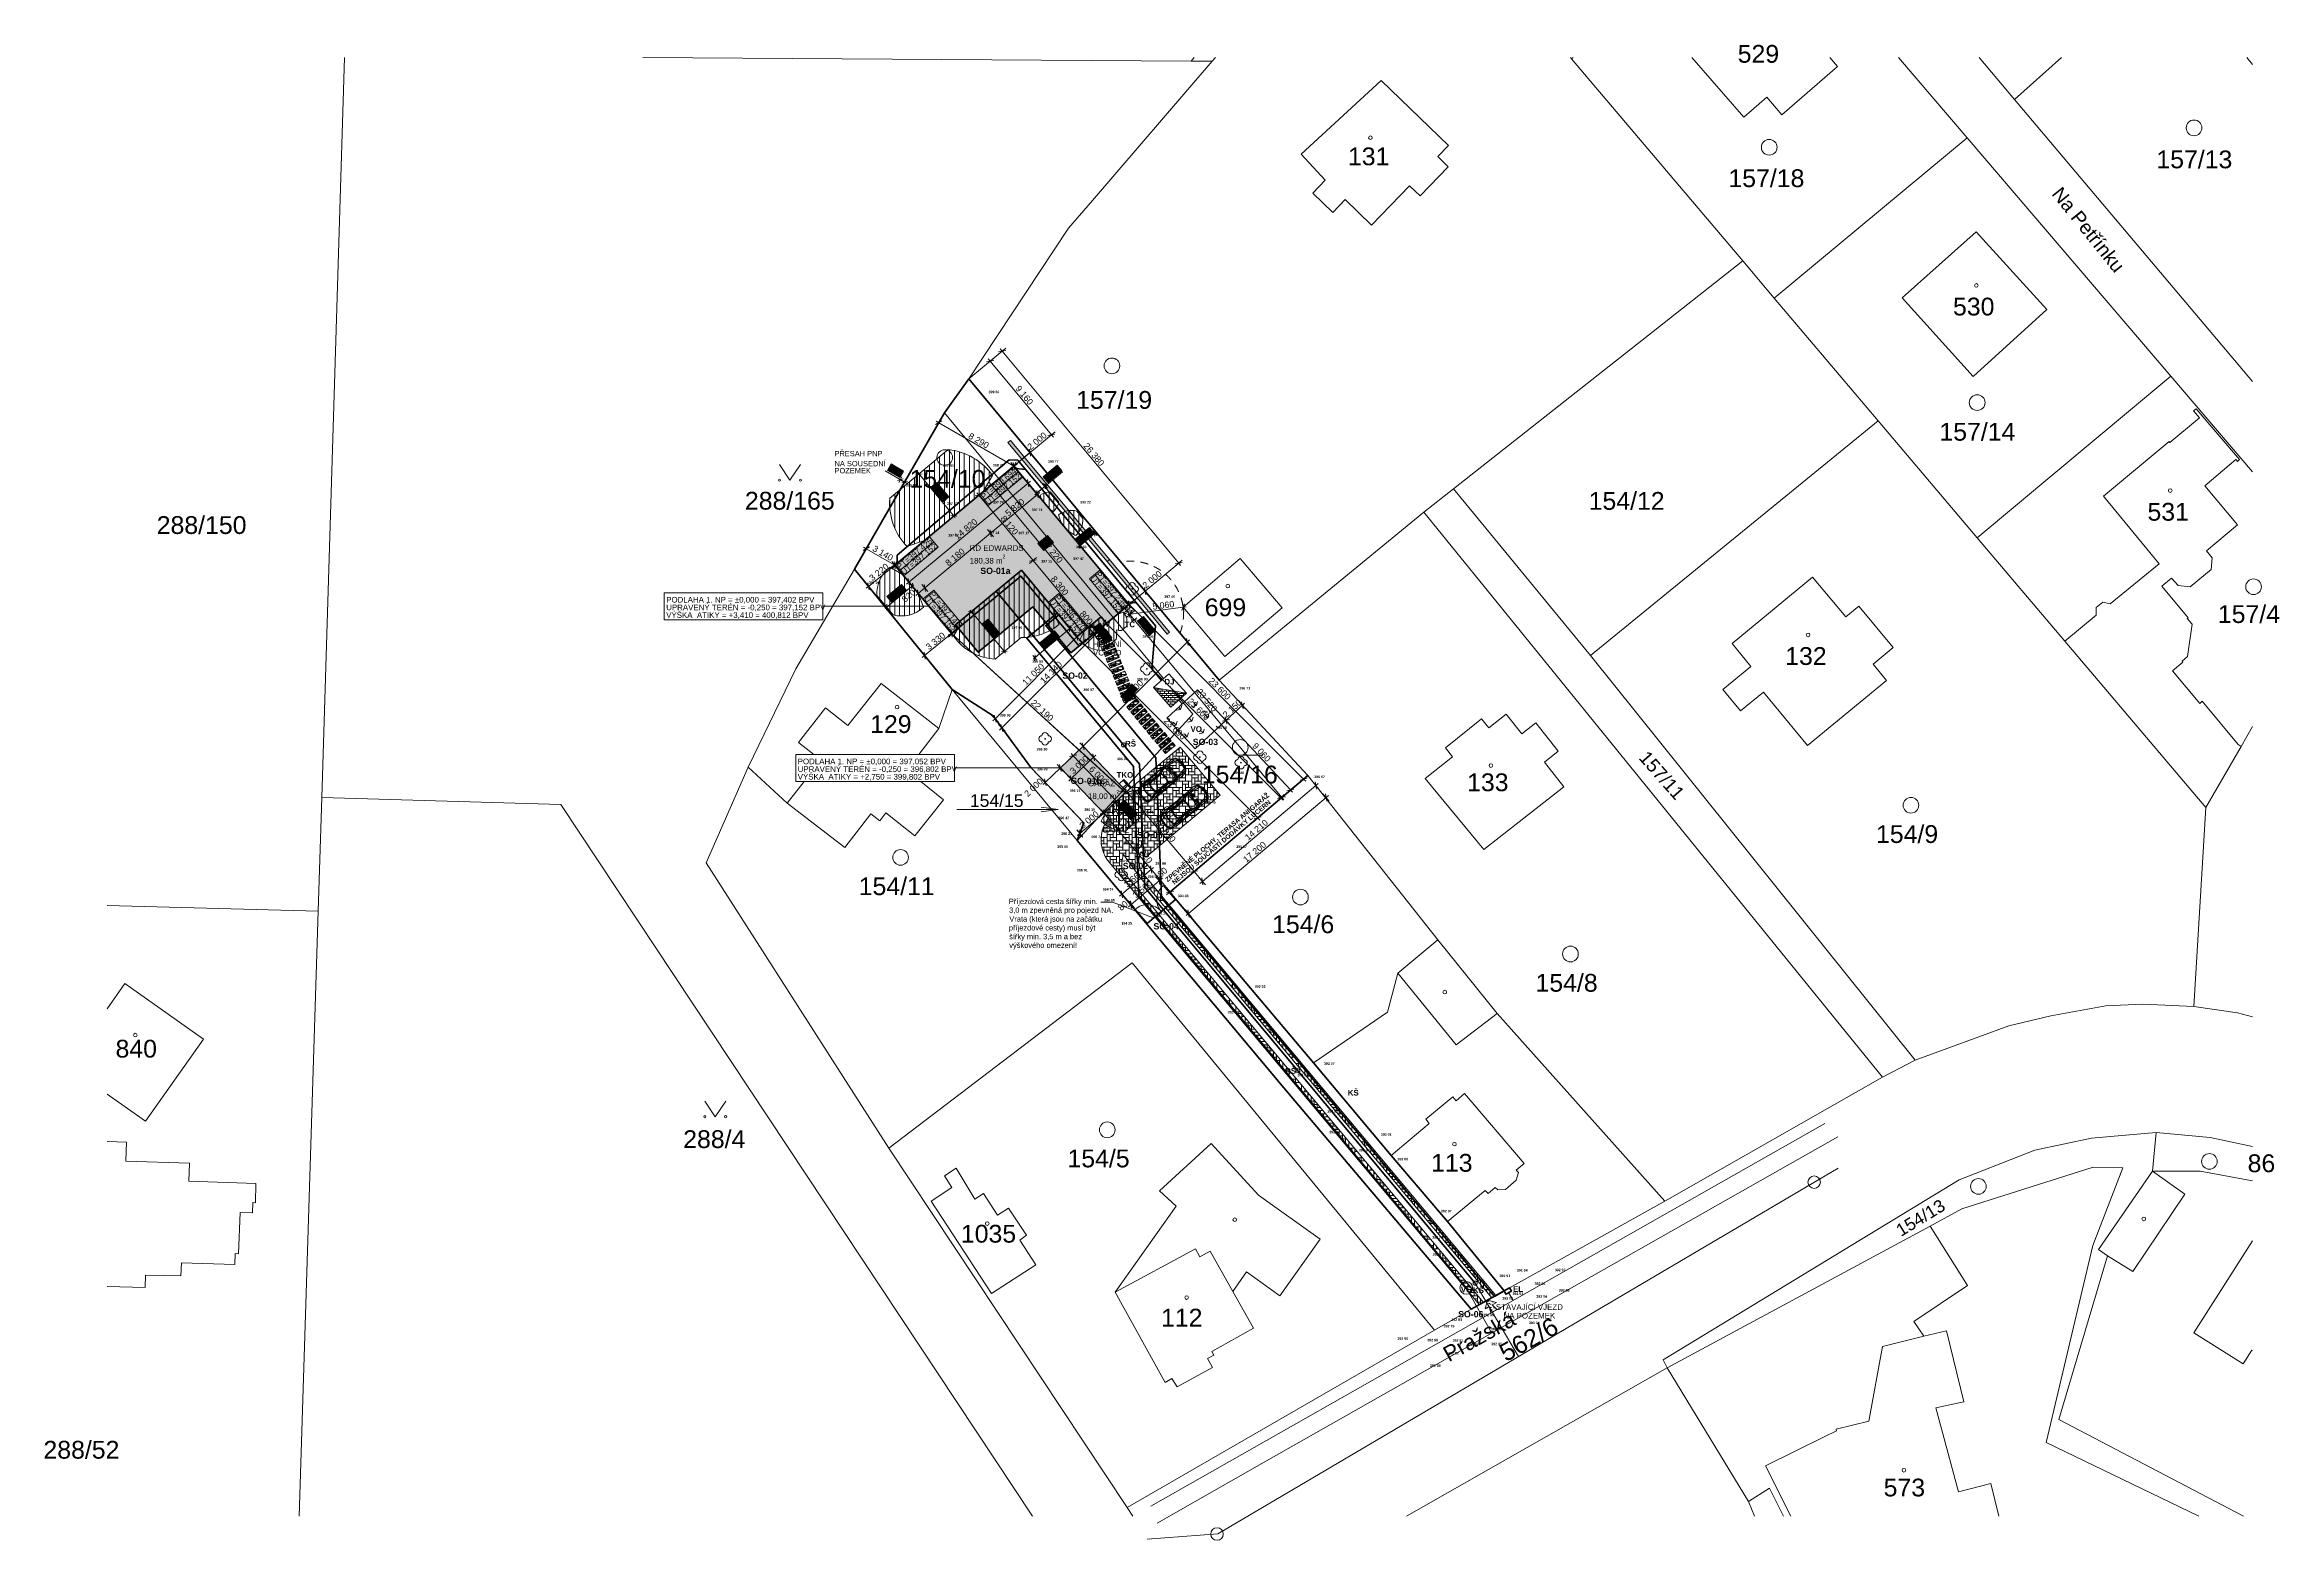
# Model space of a CAD drawing. Header units: millimetres. Extents: x 406050 to 619663, y -271768 to -128786.
import ezdxf

# ---------------------------------------------------------------- set-up
doc = ezdxf.new("R2010")
doc.units = ezdxf.units.MM
doc.header["$MEASUREMENT"] = 0
for name, pattern in [('Wipeout_Contour', [1000, 0, -1000]), ('Čerchovaná M', [1350, 750, -255, 90, -255]), ('Čárkovaná M', [1350, 750, -600])]:
    doc.linetypes.add(name, pattern=pattern)
for name, color, linetype in [('BT_hranice_budov', 7, 'Continuous'), ('BT_hranice_parcel', 7, 'Continuous'), ('BT_mapove_znacky', 7, 'Continuous'), ('BT_prvky_mapy', 7, 'Continuous'), ('BT_text_parcel', 7, 'Continuous'), ('BT_vnitrni_kresby', 7, 'Continuous'), ('Situace - koordinační', 7, 'Continuous'), ('Výplně - Povrchové', 7, 'Continuous'), ('Výplně – Řezové', 7, 'Continuous')]:
    doc.layers.add(name, color=color, linetype=linetype)
doc.styles.add('GENEROVANÝ_STYL_1', font='Arial.ttf')
doc.styles.add('GENEROVANÝ_STYL_2', font='Arial Bold.ttf')
doc.styles.add('GENEROVANÝ_STYL_3', font='HelveticaNeue.ttc')
doc.linetypes.add('Elektřina - Elektrické vedení NN', pattern='A,0,[4,C.3. Koordinacni situace1.Shx,S=45.238095,R=0,X=0,Y=0.227838],-6150,0', length=6150)
doc.linetypes.add('K_ Kanalizace splašková', pattern='A,0,[2,C.3. Koordinacni situace1.Shx,S=19.047619,R=0,X=0,Y=0],-3150,0', length=3150)
doc.linetypes.add('Kanalizace - Dešťová', pattern='A,0,[1,C.3. Koordinacni situace1.Shx,S=23.809524,R=0,X=0,Y=-2.77556e-17],-3474,0', length=3474)
doc.linetypes.add('Oplocení', pattern='A,0,[5,C.3. Koordinacni situace1.Shx,S=11.904762,R=0,X=0,Y=0],-1500,0', length=1500)
doc.linetypes.add('Vodovod - Podzemní', pattern='A,0,[3,C.3. Koordinacni situace1.Shx,S=59.52381,R=0,X=0,Y=0],-8250,0', length=8250)
doc.dimstyles.new('GENEROVANÝ_STYL__1', dxfattribs={"dimtxt": 600, "dimasz": 456, "dimexe": 0.18, "dimexo": 0.0625, "dimgap": 0, "dimtad": 1, "dimdec": 0, "dimzin": 0, "dimdsep": 46, "dimtxsty": 'GENEROVANÝ_STYL_1', "dimblk": 'ARROWHEAD_2', "dimblk1": 'ARROWHEAD_2', "dimblk2": 'ARROWHEAD_2', "dimcen": 0.09, "dimse1": 1, "dimse2": 1, "dimclrd": 7, "dimclre": 7, "dimclrt": 7, "dimazin": 0, "dimtfac": 1, "dimtdec": 4, "dimtmove": 2, "dimatfit": 3, "dimfxl": 1, "dimtolj": 1, "dimtzin": 0, "dimarcsym": 0})
doc.dimstyles.new('GENEROVANÝ_STYL__2', dxfattribs={"dimtxt": 600, "dimasz": 456, "dimexe": 0.18, "dimexo": 0.0625, "dimgap": 0, "dimtad": 1, "dimdec": 0, "dimzin": 0, "dimdsep": 46, "dimtxsty": 'GENEROVANÝ_STYL_1', "dimblk": 'ARROWHEAD_2', "dimblk1": 'ARROWHEAD_2', "dimblk2": 'ARROWHEAD_2', "dimcen": 0.09, "dimse1": 1, "dimse2": 1, "dimclrd": 7, "dimclre": 7, "dimclrt": 7, "dimazin": 0, "dimtfac": 1, "dimtdec": 4, "dimtmove": 0, "dimatfit": 3, "dimfxl": 1, "dimtolj": 1, "dimtzin": 0, "dimarcsym": 0})
doc.dimstyles.new('GENEROVANÝ_STYL__3', dxfattribs={"dimtxt": 600, "dimasz": 456, "dimexe": 0.18, "dimexo": 0.0625, "dimgap": 0, "dimtad": 1, "dimdec": 0, "dimzin": 0, "dimdsep": 46, "dimtxsty": 'GENEROVANÝ_STYL_1', "dimblk": 'ARROWHEAD_2', "dimblk1": 'ARROWHEAD_2', "dimblk2": 'ARROWHEAD_2', "dimcen": 0.09, "dimse1": 1, "dimse2": 1, "dimclrd": 1, "dimclre": 1, "dimclrt": 1, "dimazin": 0, "dimtfac": 1, "dimtdec": 4, "dimtmove": 2, "dimatfit": 3, "dimfxl": 1, "dimtolj": 1, "dimtzin": 0, "dimarcsym": 0})
doc.dimstyles.new('GENEROVANÝ_STYL__4', dxfattribs={"dimtxt": 600, "dimasz": 456, "dimexe": 0.18, "dimexo": 0.0625, "dimgap": 0, "dimtad": 1, "dimdec": 0, "dimzin": 0, "dimdsep": 46, "dimtxsty": 'GENEROVANÝ_STYL_1', "dimblk": 'ARROWHEAD_2', "dimblk1": 'ARROWHEAD_2', "dimblk2": 'ARROWHEAD_2', "dimcen": 0.09, "dimse1": 1, "dimse2": 1, "dimclrd": 124, "dimclre": 124, "dimclrt": 124, "dimazin": 0, "dimtfac": 1, "dimtdec": 4, "dimtmove": 0, "dimatfit": 3, "dimfxl": 1, "dimtolj": 1, "dimtzin": 0, "dimarcsym": 0})
pattern_1 = [(45, (0, 1050), (-334.10795, 334.10795), [0, -315, 0, -472.5]), (110, (1050, 1050), (444.00476, 161.6045), [0, -231, 0, -399])]

# ---------------------------------------------------------------- blocks, each defined once
blk = doc.blocks.new('*X11')
at = {"layer": 'Situace - koordinační', "color": 253, "linetype": 'Continuous', "lineweight": 13, "true_color": 0xa8a8a8}
for p, q in [((513904, -196494), (513904, -196789)), ((513904, -196494), (513904, -197389)), ((514204, -196789), (514204, -196244)), ((514204, -196489), (514804, -196489)), ((514504, -196189), (514271, -196189)), ((514504, -195995), (514504, -196489)), ((514804, -196202), (514804, -196789)), ((512104, -198589), (511385, -198589)), ((511504, -198589), (511504, -198490)), ((511746, -198289), (512104, -198289)), ((511804, -198240), (511804, -198289)), ((511804, -198589), (512704, -198589)), ((511804, -198589), (511804, -199489)), ((512104, -197991), (512104, -198589)), ((513004, -197989), (512106, -197989)), ((512404, -197989), (512404, -197741)), ((512404, -198589), (512404, -199189)), ((512467, -197689), (513004, -197689)), ((512704, -197492), (512704, -197689)), ((512704, -197989), (513604, -197989)), ((512704, -197989), (512704, -198889)), ((513304, -198289), (512704, -198289)), ((512704, -198589), (512704, -199489)), ((513004, -197242), (513004, -197389)), ((513004, -197242), (513004, -197989)), ((513904, -197389), (513004, -197389)), ((513004, -198889), (513004, -198289)), ((513004, -198589), (513604, -198589)), ((513304, -197389), (513304, -196993)), ((513304, -197089), (513904, -197089)), ((513304, -197989), (513304, -198589)), ((513604, -196789), (513549, -196789)), ((513604, -196743), (513604, -197089)), ((513604, -197389), (514504, -197389)), ((513604, -197389), (513604, -198289)), ((514204, -197689), (513604, -197689)), ((513604, -197989), (513604, -198889)), ((514504, -198289), (513604, -198289)), ((514804, -196789), (513904, -196789)), ((513904, -198289), (513904, -197689)), ((513904, -197989), (514504, -197989)), ((514204, -197389), (514204, -197989)), ((514204, -198289), (515104, -198289)), ((514204, -198289), (514204, -199189)), ((514804, -198589), (514204, -198589)), ((514504, -196789), (515293, -196789)), ((514504, -196789), (514504, -197689)), ((515104, -197089), (514504, -197089)), ((514504, -197389), (514504, -198289)), ((515404, -197689), (514504, -197689)), ((514504, -199189), (514504, -198589)), ((514804, -197689), (514804, -197089)), ((514804, -197389), (515404, -197389)), ((514804, -198289), (514804, -198889)), ((515104, -196789), (515104, -197389)), ((515104, -197689), (516004, -197689)), ((515104, -197689), (515104, -198589)), ((515704, -197989), (515104, -197989)), ((515104, -198289), (515104, -199189)), ((516004, -198589), (515104, -198589)), ((515404, -196923), (515404, -197089)), ((515404, -196923), (515404, -197689)), ((515543, -197089), (515404, -197089)), ((515404, -198589), (515404, -197989)), ((515404, -198289), (516004, -198289)), ((515704, -197689), (515704, -198289)), ((515704, -198589), (516604, -198589)), ((515704, -198589), (515704, -199489)), ((516004, -197645), (516004, -197989)), ((516004, -197689), (516004, -198589)), ((516291, -197989), (516004, -197989)), ((516304, -198589), (516304, -199189)), ((516604, -198366), (516604, -198889)), ((516604, -198589), (516604, -199489)), ((509104, -200531), (509104, -201289)), ((509704, -200689), (509104, -200689)), ((509252, -200389), (510004, -200389)), ((509404, -200389), (509252, -200389)), ((509404, -200243), (509404, -200389)), ((509404, -201289), (509404, -200689)), ((509704, -200389), (509704, -200989)), ((510304, -199789), (509942, -199789)), ((510004, -199789), (510904, -199789)), ((510004, -199789), (510004, -200689)), ((510604, -200089), (510004, -200089)), ((510004, -200389), (510004, -201289)), ((510904, -200689), (510004, -200689)), ((510302, -199489), (510304, -199489)), ((510304, -199487), (510304, -199789)), ((510304, -200689), (510304, -200089)), ((510304, -200389), (510904, -200389)), ((510604, -199789), (510604, -200389)), ((510604, -200689), (511504, -200689)), ((510604, -200689), (510604, -201589)), ((511204, -199189), (510663, -199189)), ((510904, -199189), (511804, -199189)), ((510904, -199189), (510904, -200089)), ((511504, -199489), (510904, -199489)), ((510904, -199789), (510904, -200689)), ((511804, -200089), (510904, -200089)), ((511024, -198889), (511204, -198889)), ((511204, -198739), (511204, -199189)), ((511204, -200089), (511204, -199489)), ((511204, -199789), (511804, -199789)), ((511204, -200689), (511204, -201289)), ((511504, -199189), (511504, -199789)), ((511504, -200089), (512404, -200089)), ((511504, -200089), (511504, -200989)), ((512104, -200389), (511504, -200389)), ((511504, -200689), (511504, -201589)), ((512404, -198889), (511804, -198889)), ((511804, -199189), (511804, -200089)), ((512704, -199489), (511804, -199489)), ((511804, -200989), (511804, -200389)), ((511804, -200689), (512404, -200689)), ((512104, -199489), (512104, -198889)), ((512104, -199189), (512704, -199189)), ((512104, -200089), (512104, -200689)), ((512404, -199489), (513304, -199489)), ((512404, -199489), (512404, -200389)), ((513004, -199789), (512404, -199789)), ((512404, -200089), (512404, -200989)), ((513304, -200389), (512404, -200389)), ((513604, -198889), (512704, -198889)), ((512704, -200389), (512704, -199789)), ((512704, -200089), (513304, -200089)), ((513004, -199489), (513004, -200089)), ((513004, -200389), (513904, -200389)), ((513004, -200389), (513004, -201289)), ((513604, -200689), (513004, -200689)), ((513304, -198889), (514204, -198889)), ((513304, -198889), (513304, -199789)), ((513904, -199189), (513304, -199189)), ((513304, -199489), (513304, -200389)), ((514204, -199789), (513304, -199789)), ((513304, -201289), (513304, -200689)), ((513604, -199789), (513604, -199189)), ((513604, -199489), (514204, -199489)), ((513604, -200389), (513604, -200989)), ((513904, -198889), (513904, -199489)), ((513904, -199789), (514804, -199789)), ((513904, -199789), (513904, -200689)), ((514504, -200089), (513904, -200089)), ((513904, -200389), (513904, -201289)), ((514804, -200689), (513904, -200689)), ((514204, -198889), (514204, -199789)), ((515104, -199189), (514204, -199189)), ((514204, -200689), (514204, -200089)), ((514204, -200389), (514804, -200389)), ((514504, -198889), (515104, -198889)), ((514504, -199789), (514504, -200389)), ((514504, -200689), (515404, -200689)), ((514504, -200689), (514504, -201589)), ((514804, -199189), (515704, -199189)), ((514804, -199189), (514804, -200089)), ((515404, -199489), (514804, -199489)), ((514804, -199789), (514804, -200689)), ((515704, -200089), (514804, -200089)), ((515104, -200089), (515104, -199489)), ((515104, -199789), (515704, -199789)), ((515104, -200689), (515104, -201289)), ((515404, -199189), (515404, -199789)), ((515404, -200089), (516304, -200089)), ((515404, -200089), (515404, -200989)), ((516004, -200389), (515404, -200389)), ((515404, -200689), (515404, -201589)), ((516304, -198889), (515704, -198889)), ((515704, -199189), (515704, -200089)), ((516604, -199489), (515704, -199489)), ((515704, -200989), (515704, -200389)), ((515704, -200689), (516304, -200689)), ((516004, -199489), (516004, -198889)), ((516004, -199189), (516604, -199189)), ((516004, -200089), (516004, -200689)), ((516304, -199489), (517204, -199489)), ((516304, -199489), (516304, -200389)), ((516904, -199789), (516304, -199789)), ((516304, -200089), (516304, -200989)), ((517204, -200389), (516304, -200389)), ((517039, -198889), (516604, -198889)), ((516604, -200389), (516604, -199789)), ((516604, -200089), (517204, -200089)), ((516904, -198889), (516904, -198727)), ((516904, -199489), (516904, -200089)), ((516904, -200389), (517804, -200389)), ((516904, -200389), (516904, -201289)), ((517504, -200689), (516904, -200689)), ((517204, -199088), (517204, -199789)), ((517289, -199189), (517204, -199189)), ((517204, -199489), (517204, -200389)), ((517788, -199789), (517204, -199789)), ((517204, -201289), (517204, -200689)), ((517504, -199789), (517504, -199449)), ((517504, -199489), (517538, -199489)), ((517504, -200389), (517504, -200989)), ((517804, -199809), (517804, -200689)), ((518037, -200089), (517804, -200089)), ((517804, -200389), (517804, -201054)), ((518244, -200689), (517804, -200689)), ((518104, -200689), (518104, -200170)), ((518104, -200389), (518287, -200389)), ((507304, -202256), (507304, -202272)), ((507304, -202256), (507304, -202272)), ((508204, -202489), (507513, -202489)), ((507604, -202489), (507604, -201968)), ((507604, -202189), (508204, -202189)), ((507904, -201889), (507687, -201889)), ((507904, -201681), (507904, -202189)), ((507904, -202489), (508804, -202489)), ((507904, -202489), (507904, -203389)), ((508504, -202789), (507904, -202789)), ((508000, -201589), (508204, -201589)), ((508204, -201393), (508204, -201889)), ((508204, -201589), (508204, -202489)), ((509104, -201889), (508204, -201889)), ((508204, -203389), (508204, -202789)), ((508804, -201289), (508313, -201289)), ((508504, -201889), (508504, -201289)), ((508504, -201589), (509104, -201589)), ((508504, -202489), (508504, -203089)), ((508626, -200989), (509104, -200989)), ((508804, -200989), (508804, -201589)), ((508804, -201889), (509704, -201889)), ((508804, -201889), (508804, -202789)), ((509404, -202189), (508804, -202189)), ((508804, -202489), (508804, -203389)), ((509704, -202789), (508804, -202789)), ((509104, -200989), (509104, -201889)), ((510004, -201289), (509104, -201289)), ((509104, -202789), (509104, -202189)), ((509104, -202489), (509704, -202489)), ((509404, -200989), (510004, -200989)), ((509404, -201889), (509404, -202489)), ((509404, -202789), (510304, -202789)), ((509404, -202789), (509404, -203689)), ((509704, -201289), (510604, -201289)), ((509704, -201289), (509704, -202189)), ((510304, -201589), (509704, -201589)), ((509704, -201889), (509704, -202789)), ((510604, -202189), (509704, -202189)), ((510004, -202189), (510004, -201589)), ((510004, -201889), (510604, -201889)), ((510004, -202789), (510004, -203389)), ((510304, -201289), (510304, -201889)), ((510304, -202189), (511204, -202189)), ((510304, -202189), (510304, -203089)), ((510904, -202489), (510304, -202489)), ((510304, -202789), (510304, -203689)), ((511204, -200989), (510604, -200989)), ((510604, -201289), (510604, -202189)), ((511504, -201589), (510604, -201589)), ((510604, -203089), (510604, -202489)), ((510604, -202789), (511204, -202789)), ((510904, -201589), (510904, -200989)), ((510904, -201289), (511504, -201289)), ((510904, -202189), (510904, -202789)), ((511204, -201589), (512104, -201589)), ((511204, -201589), (511204, -202489)), ((511804, -201889), (511204, -201889)), ((511204, -202189), (511204, -203089)), ((512104, -202489), (511204, -202489)), ((512404, -200989), (511504, -200989)), ((511504, -202489), (511504, -201889)), ((511504, -202189), (512104, -202189)), ((511804, -201589), (511804, -202189)), ((511804, -202489), (512704, -202489)), ((511804, -202489), (511804, -203389)), ((512404, -202789), (511804, -202789)), ((512104, -200989), (513004, -200989)), ((512104, -200989), (512104, -201889)), ((512704, -201289), (512104, -201289)), ((512104, -201589), (512104, -202489)), ((513004, -201889), (512104, -201889)), ((512104, -203389), (512104, -202789)), ((512404, -201889), (512404, -201289)), ((512404, -201589), (513004, -201589)), ((512404, -202489), (512404, -203089)), ((512704, -200989), (512704, -201589)), ((512704, -201889), (513604, -201889)), ((512704, -201889), (512704, -202789)), ((513304, -202189), (512704, -202189)), ((512704, -202489), (512704, -203389)), ((513604, -202789), (512704, -202789)), ((513004, -200989), (513004, -201889)), ((513904, -201289), (513004, -201289)), ((513004, -202789), (513004, -202189)), ((513004, -202489), (513604, -202489)), ((513304, -200989), (513904, -200989)), ((513304, -201889), (513304, -202489)), ((513304, -202789), (514204, -202789)), ((513304, -202789), (513304, -203689)), ((513604, -201289), (514504, -201289)), ((513604, -201289), (513604, -202189)), ((514204, -201589), (513604, -201589)), ((513604, -201889), (513604, -202789)), ((514504, -202189), (513604, -202189)), ((513904, -202189), (513904, -201589)), ((513904, -201889), (514504, -201889)), ((513904, -202789), (513904, -203389)), ((514204, -201289), (514204, -201889)), ((514204, -202189), (515104, -202189)), ((514204, -202189), (514204, -203089)), ((514804, -202489), (514204, -202489)), ((514204, -202789), (514204, -203689)), ((515104, -200989), (514504, -200989)), ((514504, -201289), (514504, -202189)), ((515404, -201589), (514504, -201589)), ((514504, -203089), (514504, -202489)), ((514504, -202789), (515104, -202789)), ((514804, -201589), (514804, -200989)), ((514804, -201289), (515404, -201289)), ((514804, -202189), (514804, -202789)), ((515104, -201589), (516004, -201589)), ((515104, -201589), (515104, -202489)), ((515704, -201889), (515104, -201889)), ((515104, -202189), (515104, -203089)), ((516004, -202489), (515104, -202489)), ((516304, -200989), (515404, -200989)), ((515404, -202489), (515404, -201889)), ((515404, -202189), (516004, -202189)), ((515704, -201589), (515704, -202189)), ((515704, -202489), (516079, -202489)), ((515704, -202489), (515704, -202801)), ((515718, -202789), (515704, -202789)), ((516004, -200989), (516904, -200989)), ((516004, -200989), (516004, -201889)), ((516604, -201289), (516004, -201289)), ((516004, -201589), (516004, -202489)), ((516800, -201889), (516004, -201889)), ((516304, -201889), (516304, -201289)), ((516304, -201589), (516904, -201589)), ((516604, -200989), (516604, -201589)), ((516604, -201889), (516800, -201889)), ((516604, -201889), (516604, -202052)), ((516904, -200989), (516904, -201803)), ((517522, -201289), (516904, -201289)), ((517204, -200989), (517804, -200989)), ((517504, -201289), (517522, -201289)), ((517504, -201289), (517504, -201304)), ((507304, -204889), (507042, -204889)), ((507046, -204589), (507604, -204589)), ((507904, -203989), (507134, -203989)), ((507304, -203989), (507304, -203466)), ((507304, -203689), (507904, -203689)), ((507304, -204589), (507304, -205189)), ((507604, -203389), (507342, -203389)), ((507492, -203089), (507904, -203089)), ((507604, -203089), (507604, -203689)), ((507604, -203989), (508504, -203989)), ((507604, -203989), (507604, -204889)), ((508204, -204289), (507604, -204289)), ((507604, -204589), (507604, -205489)), ((508504, -204889), (507604, -204889)), ((507904, -203089), (507904, -203989)), ((508804, -203389), (507904, -203389)), ((507904, -204889), (507904, -204289)), ((507904, -204589), (508504, -204589)), ((508204, -203089), (508804, -203089)), ((508204, -203989), (508204, -204589)), ((508204, -204889), (509104, -204889)), ((508204, -204889), (508204, -205789)), ((508504, -203389), (509404, -203389)), ((508504, -203389), (508504, -204289)), ((509104, -203689), (508504, -203689)), ((508504, -203989), (508504, -204889)), ((509404, -204289), (508504, -204289)), ((508804, -204289), (508804, -203689)), ((508804, -203989), (509404, -203989)), ((508804, -204889), (508804, -205489)), ((509104, -203389), (509104, -203989)), ((509104, -204289), (510004, -204289)), ((509104, -204289), (509104, -205189)), ((509704, -204589), (509104, -204589)), ((509104, -204889), (509104, -205789)), ((510004, -203089), (509404, -203089)), ((509404, -203389), (509404, -204289)), ((510304, -203689), (509404, -203689)), ((509404, -205189), (509404, -204589)), ((509404, -204889), (510004, -204889)), ((509704, -203689), (509704, -203089)), ((509704, -203389), (510304, -203389)), ((509704, -204289), (509704, -204889)), ((510004, -203689), (510904, -203689)), ((510004, -203689), (510004, -204589)), ((510604, -203989), (510004, -203989)), ((510004, -204289), (510004, -205189)), ((510904, -204589), (510004, -204589)), ((511204, -203089), (510304, -203089)), ((510304, -204589), (510304, -203989)), ((510304, -204289), (510904, -204289)), ((510604, -203689), (510604, -204289)), ((510604, -204589), (511504, -204589)), ((510604, -204589), (510604, -205489)), ((511204, -204889), (510604, -204889)), ((510904, -203089), (511804, -203089)), ((510904, -203089), (510904, -203989)), ((511504, -203389), (510904, -203389)), ((510904, -203689), (510904, -204589)), ((511804, -203989), (510904, -203989)), ((510904, -205489), (510904, -204889)), ((511204, -203989), (511204, -203389)), ((511204, -203689), (511804, -203689)), ((511204, -204589), (511204, -205189)), ((511504, -203089), (511504, -203689)), ((511504, -203989), (512404, -203989)), ((511504, -203989), (511504, -204889)), ((512104, -204289), (511504, -204289)), ((511504, -204589), (511504, -205489)), ((512404, -204889), (511504, -204889)), ((511804, -203089), (511804, -203989)), ((512704, -203389), (511804, -203389)), ((511804, -204889), (511804, -204289)), ((511804, -204589), (512404, -204589)), ((512104, -203089), (512704, -203089)), ((512104, -203989), (512104, -204589)), ((512104, -204889), (513004, -204889)), ((512104, -204889), (512104, -205789)), ((512404, -203389), (513304, -203389)), ((512404, -203389), (512404, -204289)), ((513004, -203689), (512404, -203689)), ((512404, -203989), (512404, -204889)), ((513304, -204289), (512404, -204289)), ((512704, -204289), (512704, -203689)), ((512704, -203989), (513304, -203989)), ((512704, -204889), (512704, -205295)), ((513004, -203389), (513004, -203989)), ((513004, -204289), (513904, -204289)), ((513004, -204289), (513004, -205046)), ((513553, -204589), (513004, -204589)), ((513004, -204889), (513004, -205046)), ((513904, -203089), (513304, -203089)), ((513304, -203389), (513304, -204289)), ((514204, -203689), (513304, -203689)), ((513304, -204796), (513304, -204589)), ((513604, -203689), (513604, -203089)), ((513604, -203389), (514204, -203389)), ((513604, -204289), (513604, -204547)), ((513904, -203689), (514636, -203689)), ((513904, -203689), (513904, -204297)), ((514275, -203989), (513904, -203989)), ((513904, -204289), (513904, -204297)), ((515104, -203089), (514204, -203089)), ((514204, -204048), (514204, -203989)), ((514504, -203689), (514504, -203798)), ((514804, -203089), (515357, -203089)), ((514804, -203089), (514804, -203549)), ((514997, -203389), (514804, -203389)), ((507059, -205189), (507604, -205189)), ((507604, -205489), (507112, -205489)), ((507297, -206089), (507304, -206089)), ((507304, -205489), (508204, -205489)), ((507304, -205489), (507304, -206105)), ((507904, -205789), (507304, -205789)), ((507304, -206089), (507304, -206105)), ((508204, -206389), (507434, -206389)), ((507604, -206389), (507604, -205789)), ((507604, -206089), (508204, -206089)), ((507855, -206989), (507904, -206989)), ((507904, -205489), (507904, -206089)), ((507904, -206389), (508804, -206389)), ((507904, -206389), (507904, -207048)), ((508504, -206689), (507904, -206689)), ((507904, -206989), (507904, -207048)), ((508804, -205189), (508204, -205189)), ((508204, -205489), (508204, -206389)), ((509104, -205789), (508204, -205789)), ((508204, -207289), (508204, -206689)), ((508204, -206989), (508804, -206989)), ((508504, -205789), (508504, -205189)), ((508504, -205489), (509104, -205489)), ((508504, -206389), (508504, -206989)), ((508804, -205789), (509704, -205789)), ((508804, -205789), (508804, -206689)), ((509404, -206089), (508804, -206089)), ((508804, -206389), (508804, -207289)), ((509062, -206689), (508804, -206689)), ((510004, -205189), (509104, -205189)), ((509104, -206479), (509104, -206089)), ((509104, -206389), (509126, -206389)), ((509307, -206389), (509704, -206389)), ((509404, -205789), (509404, -206389)), ((509525, -206689), (510304, -206689)), ((509704, -206689), (509525, -206689)), ((509704, -205189), (510604, -205189)), ((509704, -205189), (509704, -206089)), ((510304, -205489), (509704, -205489)), ((509704, -205789), (509704, -206689)), ((510604, -206089), (509704, -206089)), ((510004, -206989), (509743, -206989)), ((510004, -206089), (510004, -205489)), ((510004, -205789), (510604, -205789)), ((510004, -206689), (510004, -207289)), ((510304, -205189), (510304, -205789)), ((510304, -206089), (510786, -206089)), ((510304, -206089), (510304, -206989)), ((510694, -206389), (510304, -206389)), ((510304, -206689), (510304, -207589)), ((510655, -206989), (510304, -206989)), ((510604, -205189), (510604, -206089)), ((511504, -205489), (510604, -205489)), ((510604, -206989), (510604, -206389)), ((510604, -206689), (510653, -206689)), ((510904, -205189), (511504, -205189)), ((510963, -206089), (511204, -206089)), ((511204, -205489), (512104, -205489)), ((511204, -205489), (511204, -206341)), ((511804, -205789), (511204, -205789)), ((511204, -206089), (511204, -206341)), ((511389, -206389), (511251, -206389)), ((511504, -206293), (511504, -205789)), ((511504, -206089), (511750, -206089)), ((511804, -205489), (511804, -206044)), ((512704, -205189), (512104, -205189)), ((512104, -205489), (512104, -205794)), ((512110, -205789), (512104, -205789)), ((512404, -205545), (512404, -205189)), ((512404, -205489), (512471, -205489)), ((508804, -207289), (508106, -207289)), ((508504, -207289), (509010, -207289)), ((508504, -207289), (508504, -207765)), ((509022, -207589), (508504, -207589)), ((508804, -208124), (508804, -207589)), ((508804, -207889), (509186, -207889)), ((509404, -208189), (508859, -208189)), ((509104, -207792), (509104, -207889)), ((509104, -208189), (509437, -208189)), ((509104, -208189), (509104, -208483)), ((509688, -208489), (509110, -208489)), ((509404, -208151), (509404, -208189)), ((509404, -208841), (509404, -208489)), ((509404, -208789), (509939, -208789)), ((510004, -209089), (509612, -209089)), ((509704, -208509), (509704, -208789)), ((509704, -209089), (510190, -209089)), ((509704, -209089), (509704, -209200)), ((509961, -207289), (510304, -207289)), ((510004, -208868), (510004, -209089)), ((510179, -207589), (510802, -207589)), ((510304, -207589), (510179, -207589)), ((510304, -209227), (510304, -209689)), ((510604, -207889), (510397, -207889)), ((510604, -207589), (510604, -208175)), ((510615, -208189), (510904, -208189)), ((510843, -208489), (511430, -208489)), ((510904, -208489), (510843, -208489)), ((510904, -207800), (510904, -207889)), ((510904, -207800), (510904, -208489)), ((510956, -207889), (510904, -207889)), ((511204, -208789), (511094, -208789)), ((511204, -208489), (511204, -208921)), ((511345, -209089), (511504, -209089)), ((511504, -208579), (511504, -208789)), ((511504, -208579), (511504, -209280)), ((511679, -208789), (511504, -208789)), ((512104, -209300), (512104, -209689)), ((510304, -209389), (509863, -209389)), ((510004, -209559), (510004, -209389)), ((510114, -209689), (510604, -209689)), ((510365, -209989), (510942, -209989)), ((510604, -209989), (510365, -209989)), ((510604, -209585), (510604, -209989)), ((510904, -210289), (510615, -210289)), ((510866, -210589), (511204, -210589)), ((510904, -209989), (510904, -210589)), ((511117, -210889), (511695, -210889)), ((511204, -210889), (511117, -210889)), ((511204, -210303), (511204, -210889)), ((511504, -211189), (511368, -211189)), ((511504, -210889), (511504, -211352)), ((511596, -209389), (512104, -209389)), ((511804, -209389), (511804, -209639)), ((511804, -211020), (511804, -211189)), ((511804, -211020), (511804, -211711)), ((511946, -211189), (511804, -211189)), ((512098, -209989), (512104, -209989)), ((512104, -209389), (512104, -209997)), ((512428, -209689), (512104, -209689)), ((512349, -210289), (512704, -210289)), ((512404, -209689), (512404, -209661)), ((512404, -210289), (512404, -210356)), ((512704, -210022), (512704, -210589)), ((512704, -210289), (512704, -210715)), ((513177, -210589), (512704, -210589)), ((513004, -210589), (513004, -210382)), ((513101, -211189), (513304, -211189)), ((513304, -210741), (513304, -211432)), ((513428, -210889), (513304, -210889)), ((513304, -211189), (513304, -211432)), ((513604, -211489), (513604, -211100)), ((513604, -211189), (513679, -211189)), ((511619, -211489), (511804, -211489)), ((511870, -211789), (512404, -211789)), ((512104, -211789), (512104, -212069)), ((512372, -212389), (512404, -212389)), ((512404, -211737), (512404, -212089)), ((512404, -211789), (512404, -212428)), ((512699, -212089), (512404, -212089)), ((512623, -212689), (513004, -212689)), ((512704, -212689), (512704, -212787)), ((513004, -212455), (513004, -212989)), ((513004, -212689), (513004, -213146)), ((513451, -212989), (513004, -212989)), ((513304, -212989), (513304, -212813)), ((513930, -211489), (513352, -211489)), ((513376, -213589), (513604, -213589)), ((513604, -213172), (513604, -213863)), ((513702, -213289), (513604, -213289)), ((513604, -213589), (513604, -213863)), ((513854, -212089), (513904, -212089)), ((513904, -211489), (513930, -211489)), ((513904, -211489), (513904, -212149)), ((514181, -211789), (513904, -211789)), ((513904, -212089), (513904, -212149)), ((513904, -213889), (513904, -213531)), ((513904, -213589), (513953, -213589)), ((514683, -212389), (514105, -212389)), ((514204, -212389), (514204, -211817)), ((514204, -212089), (514432, -212089)), ((514504, -212389), (514683, -212389)), ((514504, -212389), (514504, -212867)), ((514934, -212689), (514504, -212689)), ((514804, -213225), (514804, -212689)), ((514804, -212989), (515185, -212989)), ((515404, -213289), (514858, -213289)), ((515104, -212893), (515104, -212989)), ((515104, -213289), (515436, -213289)), ((515104, -213289), (515104, -213584)), ((515687, -213589), (515109, -213589)), ((515404, -213252), (515404, -213289)), ((515404, -213943), (515404, -213589)), ((515704, -213611), (515704, -213889)), ((514204, -213889), (513626, -213889)), ((514128, -214489), (514204, -214489)), ((514204, -213889), (514204, -214580)), ((514455, -214189), (514204, -214189)), ((514204, -214489), (514204, -214580)), ((514957, -214789), (514379, -214789)), ((514504, -214789), (514504, -214248)), ((514504, -214489), (514706, -214489)), ((514804, -214789), (514957, -214789)), ((514804, -214789), (514804, -215298)), ((515208, -215089), (514804, -215089)), ((515104, -215656), (515104, -215089)), ((515104, -215389), (515459, -215389)), ((515704, -215689), (515132, -215689)), ((515404, -213889), (515938, -213889)), ((515404, -215324), (515404, -215389)), ((515404, -215689), (515710, -215689)), ((515404, -215689), (515404, -216015)), ((516004, -214189), (515611, -214189)), ((515704, -214189), (516188, -214189)), ((515704, -214189), (515704, -214301)), ((515704, -215683), (515704, -215689)), ((516304, -214489), (515862, -214489)), ((516004, -213969), (516004, -214189)), ((516004, -214660), (516004, -214489)), ((516113, -214789), (516604, -214789)), ((516304, -214328), (516304, -214789)), ((516363, -215089), (516941, -215089)), ((516604, -215089), (516363, -215089)), ((516604, -214687), (516604, -215089)), ((516904, -215389), (516614, -215389)), ((516865, -215689), (517204, -215689)), ((516904, -215089), (516904, -215689)), ((517204, -215404), (517204, -215989)), ((515961, -215989), (515404, -215989)), ((515704, -216374), (515704, -215989)), ((515704, -216289), (516212, -216289)), ((516304, -216589), (515885, -216589)), ((516004, -216042), (516004, -216289)), ((516004, -216589), (516463, -216589)), ((516004, -216589), (516004, -216732)), ((516604, -216889), (516136, -216889)), ((516304, -216400), (516304, -216589)), ((516304, -217091), (516304, -216889)), ((516387, -217189), (516904, -217189)), ((516604, -216759), (516604, -217189)), ((516638, -217489), (517215, -217489)), ((516904, -217489), (516638, -217489)), ((517204, -217789), (516888, -217789)), ((516904, -217118), (516904, -217489)), ((516904, -217808), (516904, -217789)), ((517116, -215989), (517694, -215989)), ((517204, -215989), (517116, -215989)), ((517204, -217489), (517204, -218089)), ((517504, -216289), (517367, -216289)), ((517504, -215989), (517504, -216453)), ((517504, -217835), (517504, -218389)), ((517618, -216589), (517804, -216589)), ((517804, -216121), (517804, -216289)), ((517804, -216121), (517804, -216812)), ((517945, -216289), (517804, -216289)), ((517869, -216889), (518404, -216889)), ((518104, -216889), (518104, -217171)), ((518371, -217489), (518404, -217489)), ((518404, -216839), (518404, -217189)), ((518404, -216889), (518404, -217529)), ((518698, -217189), (518404, -217189)), ((518622, -217789), (519004, -217789)), ((518704, -217789), (518704, -217888)), ((519004, -217556), (519004, -218089)), ((519004, -217789), (519004, -218247)), ((517139, -218089), (517504, -218089)), ((517390, -218389), (517968, -218389)), ((517504, -218389), (517390, -218389)), ((517804, -218689), (517641, -218689)), ((517804, -218389), (517804, -218884)), ((517892, -218989), (518104, -218989)), ((518104, -218552), (518104, -218689)), ((518104, -218552), (518104, -219243)), ((518219, -218689), (518104, -218689)), ((518143, -219289), (518704, -219289)), ((518404, -219589), (518394, -219589)), ((518404, -219289), (518404, -219602)), ((518645, -219889), (518704, -219889)), ((518704, -219270), (518704, -219589)), ((518704, -219289), (518704, -219960)), ((518972, -219589), (518704, -219589)), ((519450, -218089), (519004, -218089)), ((519304, -218089), (519304, -217915)), ((519304, -219987), (519304, -220489)), ((519375, -218689), (519604, -218689)), ((519604, -218273), (519604, -218964)), ((519701, -218389), (519604, -218389)), ((519604, -218689), (519604, -218964)), ((520203, -218989), (519625, -218989)), ((519904, -218989), (519904, -218632)), ((519904, -218689), (519952, -218689)), ((520127, -219589), (520204, -219589)), ((520204, -218991), (520204, -219682)), ((520454, -219289), (520204, -219289)), ((520204, -219589), (520204, -219682)), ((520956, -219889), (520378, -219889)), ((520504, -219889), (520504, -219349)), ((520504, -219589), (520705, -219589)), ((520804, -219889), (520956, -219889)), ((520804, -219889), (520804, -220399)), ((518896, -220189), (519304, -220189)), ((519004, -220189), (519004, -220319)), ((519304, -220189), (519304, -220678)), ((519725, -220489), (519304, -220489)), ((519604, -220489), (519604, -220346)), ((519649, -221089), (519904, -221089)), ((519904, -220704), (519904, -221389)), ((519975, -220789), (519904, -220789)), ((519904, -221089), (519904, -221395)), ((520477, -221389), (519904, -221389)), ((520204, -221389), (520204, -221063)), ((520204, -221089), (520226, -221089)), ((520401, -221989), (520504, -221989)), ((520504, -221422), (520504, -222113)), ((520728, -221689), (520504, -221689)), ((520504, -221989), (520504, -222113)), ((521207, -220189), (520804, -220189)), ((520804, -222289), (520804, -221780)), ((520804, -221989), (520979, -221989)), ((521104, -220758), (521104, -220189)), ((521104, -220489), (521458, -220489)), ((521704, -220789), (521131, -220789)), ((521404, -220425), (521404, -220489)), ((521404, -220789), (521709, -220789)), ((521404, -220789), (521404, -221116)), ((521960, -221089), (521404, -221089)), ((521704, -220784), (521704, -220789)), ((521704, -221475), (521704, -221089)), ((521704, -221389), (522211, -221389)), ((522304, -221689), (521884, -221689)), ((522004, -221143), (522004, -221389)), ((522004, -221689), (522461, -221689)), ((522004, -221689), (522004, -221834)), ((522604, -221989), (522135, -221989)), ((522304, -221502), (522304, -221689)), ((522304, -222192), (522304, -221989)), ((522604, -221860), (522604, -222289)), ((521230, -222289), (520652, -222289)), ((521104, -222289), (521230, -222289)), ((521104, -222289), (521104, -222830)), ((521481, -222589), (521104, -222589)), ((521404, -223189), (521404, -222589)), ((521404, -222889), (521732, -222889)), ((521983, -223189), (521405, -223189)), ((521704, -222856), (521704, -222889)), ((521704, -223189), (521983, -223189)), ((521704, -223189), (521704, -223547)), ((522234, -223489), (521704, -223489)), ((522004, -223906), (522004, -223489)), ((522004, -223789), (522485, -223789)), ((522604, -224089), (522158, -224089)), ((522304, -223574), (522304, -223789)), ((522304, -224089), (522736, -224089)), ((522304, -224089), (522304, -224265)), ((522386, -222289), (522904, -222289)), ((522604, -223932), (522604, -224089)), ((522636, -222589), (523214, -222589)), ((522904, -222589), (522636, -222589)), ((523204, -222889), (522887, -222889)), ((522904, -222219), (522904, -222589)), ((522904, -222910), (522904, -222889)), ((522904, -224291), (522904, -224689)), ((523138, -223189), (523504, -223189)), ((523204, -222589), (523204, -223189)), ((523389, -223489), (523967, -223489)), ((523504, -223489), (523389, -223489)), ((523504, -222936), (523504, -223489)), ((523804, -223789), (523640, -223789)), ((523804, -223489), (523804, -223986)), ((523891, -224089), (524104, -224089)), ((524104, -223654), (524104, -223789)), ((524104, -223654), (524104, -224344)), ((524218, -223789), (524104, -223789)), ((522904, -224389), (522409, -224389)), ((522604, -224623), (522604, -224389)), ((522660, -224689), (523204, -224689)), ((522911, -224989), (523488, -224989)), ((523204, -224989), (522911, -224989)), ((523504, -225289), (523161, -225289)), ((523204, -224650), (523204, -224989)), ((523204, -225341), (523204, -225289)), ((523412, -225589), (523804, -225589)), ((523504, -225009), (523504, -225589)), ((523663, -225889), (524241, -225889)), ((523804, -225889), (523663, -225889)), ((523804, -225367), (523804, -225889)), ((524104, -226189), (523914, -226189)), ((524104, -225889), (524104, -226417)), ((524142, -224389), (524704, -224389)), ((524404, -224689), (524393, -224689)), ((524404, -224389), (524404, -224703)), ((524404, -226085), (524404, -226189)), ((524404, -226085), (524404, -226775)), ((524492, -226189), (524404, -226189)), ((524644, -224989), (524704, -224989)), ((524704, -224371), (524704, -224689)), ((524704, -224389), (524704, -225062)), ((524971, -224689), (524704, -224689)), ((524895, -225289), (525304, -225289)), ((525004, -225289), (525004, -225420)), ((525304, -225088), (525304, -225589)), ((525304, -225289), (525304, -225779)), ((525723, -225589), (525304, -225589)), ((525604, -225589), (525604, -225447)), ((525648, -226189), (525904, -226189)), ((525904, -225806), (525904, -226489)), ((525974, -225889), (525904, -225889)), ((525904, -226189), (525904, -226496)), ((526204, -226489), (526204, -226164)), ((526204, -226189), (526225, -226189)), ((524165, -226489), (524404, -226489)), ((524416, -226789), (524994, -226789)), ((524704, -227089), (524667, -227089)), ((524704, -226789), (524704, -227134)), ((524918, -227389), (525004, -227389)), ((525004, -226802), (525004, -227089)), ((525004, -226802), (525004, -227493)), ((525245, -227089), (525004, -227089)), ((525169, -227689), (525604, -227689)), ((525304, -227689), (525304, -227851)), ((525604, -227519), (525604, -227989)), ((525604, -227689), (525604, -228210)), ((525998, -227989), (525604, -227989)), ((526476, -226489), (525904, -226489)), ((525904, -227989), (525904, -227878)), ((526204, -228237), (526204, -228889)), ((526248, -228289), (526204, -228289)), ((526400, -227089), (526504, -227089)), ((526504, -226523), (526504, -227214)), ((526727, -226789), (526504, -226789)), ((526504, -227089), (526504, -227214)), ((527229, -227389), (526651, -227389)), ((526804, -227389), (526804, -226882)), ((526804, -227089), (526978, -227089)), ((527104, -227389), (527229, -227389)), ((527104, -227389), (527104, -227931)), ((527480, -227689), (527104, -227689)), ((527404, -228289), (527404, -227689)), ((527404, -227989), (527731, -227989)), ((527982, -228289), (527404, -228289)), ((527704, -227958), (527704, -227989)), ((527704, -228289), (527982, -228289)), ((527704, -228289), (527704, -228649)), ((525922, -228589), (526204, -228589)), ((526204, -228589), (526204, -228927)), ((526750, -228889), (526204, -228889)), ((526504, -228889), (526504, -228595)), ((526674, -229489), (526804, -229489)), ((526804, -228954), (526804, -229645)), ((527001, -229189), (526804, -229189)), ((526804, -229489), (526804, -229645)), ((527503, -229789), (526925, -229789)), ((527104, -229789), (527104, -229313)), ((527104, -229489), (527252, -229489)), ((527404, -229789), (527503, -229789)), ((527404, -229789), (527404, -230362)), ((527754, -230089), (527404, -230089)), ((528256, -230689), (527678, -230689)), ((528233, -228589), (527704, -228589)), ((527704, -230689), (527704, -230089)), ((527704, -230389), (528005, -230389)), ((528004, -229007), (528004, -228589)), ((528004, -228889), (528484, -228889)), ((528004, -230389), (528004, -230389)), ((528004, -230689), (528256, -230689)), ((528004, -230689), (528004, -231079)), ((528604, -229189), (528157, -229189)), ((528304, -228675), (528304, -228889)), ((528304, -229189), (528734, -229189)), ((528304, -229189), (528304, -229366)), ((528904, -229489), (528408, -229489)), ((528604, -229034), (528604, -229189)), ((528604, -229725), (528604, -229489)), ((528659, -229789), (529204, -229789)), ((528904, -229392), (528904, -229789)), ((528909, -230089), (529487, -230089)), ((529204, -230089), (528909, -230089)), ((529504, -230389), (529160, -230389)), ((529204, -229751), (529204, -230089)), ((529204, -230442), (529204, -230389)), ((529411, -230689), (529804, -230689)), ((529504, -230110), (529504, -230689)), ((529804, -230468), (529804, -230989)), ((528507, -230989), (528004, -230989)), ((528304, -231438), (528304, -230989)), ((528304, -231289), (528758, -231289)), ((528904, -231589), (528431, -231589)), ((528604, -231106), (528604, -231289)), ((528604, -231589), (529009, -231589)), ((528604, -231589), (528604, -231797)), ((529204, -231889), (528682, -231889)), ((528904, -231465), (528904, -231589)), ((528904, -232156), (528904, -231889)), ((528933, -232189), (529504, -232189)), ((529504, -232489), (529184, -232489)), ((529204, -231823), (529204, -232189)), ((529204, -232489), (529761, -232489)), ((529204, -232489), (529204, -232514)), ((529804, -232789), (529435, -232789)), ((529504, -232182), (529504, -232489)), ((529504, -232873), (529504, -232789)), ((529662, -230989), (530240, -230989)), ((529804, -230989), (529662, -230989)), ((529804, -232541), (529804, -233089)), ((530104, -231289), (529913, -231289)), ((530104, -230989), (530104, -231518)), ((530164, -231589), (530404, -231589)), ((530404, -231186), (530404, -231289)), ((530404, -231186), (530404, -231877)), ((530491, -231289), (530404, -231289)), ((530415, -231889), (530993, -231889)), ((530704, -232189), (530666, -232189)), ((530704, -231889), (530704, -232235)), ((530917, -232489), (531004, -232489)), ((531004, -231903), (531004, -232189)), ((531004, -231903), (531004, -232594)), ((531244, -232189), (531004, -232189)), ((531168, -232789), (531604, -232789)), ((531304, -232789), (531304, -232953)), ((531604, -232621), (531604, -233089)), ((531604, -232789), (531604, -233311)), ((529685, -233089), (530104, -233089)), ((529936, -233389), (530514, -233389)), ((530104, -233389), (529936, -233389)), ((530104, -232899), (530104, -233389)), ((530404, -233689), (530187, -233689)), ((530404, -233389), (530404, -233949)), ((530438, -233989), (530704, -233989)), ((530689, -234289), (531267, -234289)), ((530704, -234289), (530689, -234289)), ((530704, -233617), (530704, -233689)), ((530704, -233617), (530704, -234289)), ((530765, -233689), (530704, -233689)), ((531004, -234589), (530940, -234589)), ((531004, -234289), (531004, -234666)), ((531191, -234889), (531304, -234889)), ((531304, -234334), (531304, -234589)), ((531304, -234334), (531304, -235025)), ((531518, -234589), (531304, -234589)), ((531996, -233089), (531604, -233089)), ((531904, -233089), (531904, -232979)), ((531921, -233689), (532204, -233689)), ((532204, -233338), (532204, -233989)), ((532247, -233389), (532204, -233389)), ((532204, -233689), (532204, -234029)), ((532749, -233989), (532204, -233989)), ((532504, -233989), (532504, -233697)), ((532673, -234589), (532804, -234589)), ((532804, -234055), (532804, -234746)), ((533000, -234289), (532804, -234289)), ((532804, -234589), (532804, -234746)), ((533502, -234889), (532924, -234889)), ((533104, -234889), (533104, -234414)), ((533104, -234589), (533251, -234589)), ((533404, -234889), (533502, -234889)), ((533404, -234889), (533404, -235463)), ((531442, -235189), (531904, -235189)), ((531604, -235189), (531604, -235384)), ((531904, -235052), (531904, -235489)), ((531904, -235189), (531904, -235742)), ((532271, -235489), (531904, -235489)), ((532195, -236089), (532504, -236089)), ((532204, -235489), (532204, -235410)), ((532204, -236089), (532204, -236101)), ((532504, -235769), (532504, -236389)), ((532521, -235789), (532504, -235789)), ((532504, -236089), (532504, -236460)), ((533023, -236389), (532504, -236389)), ((532804, -236389), (532804, -236128)), ((532947, -236989), (533104, -236989)), ((533104, -236486), (533104, -237177)), ((533274, -236689), (533104, -236689)), ((533104, -236989), (533104, -237177)), ((533753, -235189), (533404, -235189)), ((533404, -237289), (533404, -236845)), ((533404, -236989), (533525, -236989)), ((534255, -235789), (533677, -235789)), ((533704, -235789), (533704, -235189)), ((533704, -235489), (534004, -235489)), ((534004, -235789), (534255, -235789)), ((534004, -235789), (534004, -236181)), ((534506, -236089), (534004, -236089)), ((534304, -236539), (534304, -236089)), ((534304, -236389), (534757, -236389)), ((534904, -236689), (534430, -236689)), ((534604, -236207), (534604, -236389)), ((534604, -236689), (535008, -236689)), ((534604, -236689), (534604, -236898)), ((535204, -236989), (534681, -236989)), ((534904, -236566), (534904, -236689)), ((534904, -237257), (534904, -236989)), ((535204, -236925), (535204, -237289)), ((533776, -237289), (533198, -237289)), ((533700, -237889), (533704, -237889)), ((533704, -237289), (533776, -237289)), ((533704, -237289), (533704, -237894)), ((534027, -237589), (533704, -237589)), ((533704, -237889), (533704, -237894)), ((534529, -238189), (533951, -238189)), ((534004, -238189), (534004, -237589)), ((534004, -237889), (534278, -237889)), ((534304, -238189), (534529, -238189)), ((534304, -238189), (534304, -238612)), ((534780, -238489), (534304, -238489)), ((534604, -238970), (534604, -238489)), ((534604, -238789), (535031, -238789)), ((535204, -239089), (534704, -239089)), ((534904, -238638), (534904, -238789)), ((534904, -239089), (535282, -239089)), ((534904, -239089), (534904, -239329)), ((534932, -237289), (535504, -237289)), ((535504, -237589), (535183, -237589)), ((535204, -237589), (535760, -237589)), ((535204, -237589), (535204, -237615)), ((535204, -238997), (535204, -239089)), ((535804, -237889), (535433, -237889)), ((535504, -237283), (535504, -237589)), ((535504, -237974), (535504, -237889)), ((535684, -238189), (536104, -238189)), ((535804, -237642), (535804, -238189)), ((535935, -238489), (536513, -238489)), ((536104, -238489), (535935, -238489)), ((536104, -238001), (536104, -238489)), ((536404, -238789), (536186, -238789)), ((536404, -238489), (536404, -239050)), ((536437, -239089), (536704, -239089)), ((536704, -238718), (536704, -238789)), ((536704, -238718), (536704, -239389)), ((536764, -238789), (536704, -238789)), ((535504, -239389), (534955, -239389)), ((535204, -239688), (535204, -239389)), ((535206, -239689), (535783, -239689)), ((535804, -239989), (535457, -239989)), ((535504, -239356), (535504, -239689)), ((535504, -239989), (536034, -239989)), ((535504, -239989), (535504, -240046)), ((536104, -240289), (535708, -240289)), ((535804, -239714), (535804, -239989)), ((535804, -240405), (535804, -240289)), ((535958, -240589), (536404, -240589)), ((536104, -240073), (536104, -240589)), ((536209, -240889), (536787, -240889)), ((536404, -240889), (536209, -240889)), ((536404, -240432), (536404, -240889)), ((536704, -241189), (536460, -241189)), ((536688, -239389), (537266, -239389)), ((536704, -239389), (536688, -239389)), ((536704, -240889), (536704, -241481)), ((537004, -239689), (536939, -239689)), ((537004, -239389), (537004, -239768)), ((537004, -241149), (537004, -241189)), ((537004, -241149), (537004, -241789)), ((537038, -241189), (537004, -241189)), ((537190, -239989), (537304, -239989)), ((537304, -239435), (537304, -239689)), ((537304, -239435), (537304, -240126)), ((537517, -239689), (537304, -239689)), ((537441, -240289), (537904, -240289)), ((537604, -240289), (537604, -240485)), ((537904, -240153), (537904, -240589)), ((537904, -240289), (537904, -240844)), ((538269, -240589), (537904, -240589)), ((538194, -241189), (538504, -241189)), ((538204, -240589), (538204, -240512)), ((538204, -241189), (538204, -241202)), ((538504, -240870), (538504, -241489)), ((538520, -240889), (538504, -240889)), ((538504, -241189), (538504, -241561)), ((538804, -241489), (538804, -241229)), ((536711, -241489), (537004, -241489)), ((536962, -241789), (537540, -241789)), ((537004, -241789), (536962, -241789)), ((537304, -242089), (537213, -242089)), ((537304, -241789), (537304, -242199)), ((537464, -242389), (537604, -242389)), ((537604, -241866), (537604, -242089)), ((537604, -241866), (537604, -242557)), ((537791, -242089), (537604, -242089)), ((537715, -242689), (538204, -242689)), ((537904, -242689), (537904, -242916)), ((538204, -242584), (538204, -242989)), ((538204, -242689), (538204, -243275)), ((538544, -242989), (538204, -242989)), ((539022, -241489), (538504, -241489)), ((538504, -242989), (538504, -242942)), ((538804, -243301), (538804, -243889)), ((538946, -242089), (539104, -242089)), ((539104, -241588), (539104, -242278)), ((539273, -241789), (539104, -241789)), ((539104, -242089), (539104, -242278)), ((539775, -242389), (539197, -242389)), ((539404, -242389), (539404, -241946)), ((539404, -242089), (539524, -242089)), ((539699, -242989), (539704, -242989)), ((539704, -242389), (539775, -242389)), ((539704, -242389), (539704, -242996)), ((540026, -242689), (539704, -242689)), ((539704, -242989), (539704, -242996)), ((540528, -243289), (539950, -243289)), ((540004, -243289), (540004, -242689)), ((540004, -242989), (540277, -242989)), ((540304, -243289), (540528, -243289)), ((540304, -243289), (540304, -243713)), ((538468, -243589), (538804, -243589)), ((538504, -243589), (538504, -243633)), ((538804, -243589), (538804, -243992)), ((539296, -243889), (538804, -243889)), ((539104, -243889), (539104, -243660)), ((539220, -244489), (539404, -244489)), ((539404, -244019), (539404, -244709)), ((539547, -244189), (539404, -244189)), ((539404, -244489), (539404, -244709)), ((540049, -244789), (539471, -244789)), ((539704, -244789), (539704, -244377)), ((539704, -244489), (539798, -244489)), ((539973, -245389), (540004, -245389)), ((540004, -244789), (540049, -244789)), ((540004, -244789), (540004, -245427)), ((540300, -245089), (540004, -245089)), ((540004, -245389), (540004, -245427)), ((540779, -243589), (540304, -243589)), ((540304, -245689), (540304, -245095)), ((540304, -245389), (540551, -245389)), ((540604, -244072), (540604, -243589)), ((540604, -243889), (541030, -243889)), ((541204, -244189), (540703, -244189)), ((540904, -243740), (540904, -243889)), ((540904, -244189), (541281, -244189)), ((540904, -244189), (540904, -244430)), ((541504, -244489), (540954, -244489)), ((541204, -244098), (541204, -244189)), ((541204, -244789), (541204, -244489)), ((541205, -244789), (541782, -244789)), ((541804, -245089), (541456, -245089)), ((541504, -244457), (541504, -244789)), ((541504, -245089), (542033, -245089)), ((541504, -245089), (541504, -245148)), ((542104, -245389), (541706, -245389)), ((541804, -244816), (541804, -245089)), ((541804, -245506), (541804, -245389)), ((542104, -245174), (542104, -245689)), ((542404, -245533), (542404, -245989)), ((540802, -245689), (540224, -245689)), ((540604, -245689), (540802, -245689)), ((540604, -245689), (540604, -246144)), ((541053, -245989), (540604, -245989)), ((540904, -246503), (540904, -245989)), ((540904, -246289), (541304, -246289)), ((541504, -246589), (540977, -246589)), ((541204, -246171), (541204, -246289)), ((541204, -246589), (541555, -246589)), ((541204, -246589), (541204, -246861)), ((541804, -246889), (541228, -246889)), ((541504, -246529), (541504, -246589)), ((541504, -247220), (541504, -246889)), ((541504, -247189), (542056, -247189)), ((542104, -247489), (541730, -247489)), ((541804, -246888), (541804, -247189)), ((541804, -247489), (542307, -247489)), ((541804, -247489), (541804, -247579)), ((541957, -245689), (542404, -245689)), ((542404, -247789), (541981, -247789)), ((542104, -247247), (542104, -247489)), ((542104, -247937), (542104, -247789)), ((542208, -245989), (542786, -245989)), ((542404, -245989), (542208, -245989)), ((542404, -247605), (542404, -248089)), ((542704, -246289), (542459, -246289)), ((542704, -245989), (542704, -246582)), ((542710, -246589), (543004, -246589)), ((542961, -246889), (543539, -246889)), ((543004, -246889), (542961, -246889)), ((543004, -246250), (543004, -246289)), ((543004, -246250), (543004, -246889)), ((543037, -246289), (543004, -246289)), ((543304, -247189), (543212, -247189)), ((543304, -246889), (543304, -247300)), ((543463, -247489), (543604, -247489)), ((543604, -246968), (543604, -247189)), ((543604, -246968), (543604, -247658)), ((543790, -247189), (543604, -247189)), ((543714, -247789), (544204, -247789)), ((543904, -247789), (543904, -248017)), ((544204, -247685), (544204, -248089)), ((544204, -247789), (544204, -248376)), ((542231, -248089), (542704, -248089)), ((542482, -248389), (543060, -248389)), ((542704, -248389), (542482, -248389)), ((542704, -247964), (542704, -248389)), ((543004, -248689), (542733, -248689)), ((542984, -248989), (543304, -248989)), ((543004, -248389), (543004, -248989)), ((543304, -248681), (543304, -248689)), ((543304, -248681), (543304, -249188)), ((543311, -248689), (543304, -248689)), ((544542, -248089), (544204, -248089)), ((544504, -248089), (544504, -248044))]:
    blk.add_line(p, q, dxfattribs=at)
blk = doc.blocks.new('výplň_1')
at = {"color": 254, "linetype": 'Wipeout_Contour', "lineweight": 0, "ltscale": 23826820.9208767}
blk.add_wipeout([(507737, -202723), (507704, -202761), (507473, -203118), (507287, -203502), (507151, -203905), (507067, -204322), (507035, -204747), (507056, -205172), (507130, -205591), (507256, -205998), (507431, -206386), (507654, -206748), (543199, -249246), (543593, -249026), (509031, -207704), (509010, -207428), (509011, -207151), (509032, -206875), (509075, -206602), (509139, -206333), (509178, -206211), (510581, -208143), (510763, -208393), (544381, -248586), (544774, -248366), (512965, -210335), (511109, -208103), (510971, -207917), (510963, -207903), (510856, -207716), (510765, -207503), (510699, -207281), (510659, -207052), (510646, -206821), (510659, -206590), (510699, -206362), (510765, -206139), (510841, -205962), (511312, -206453), (518417, -200545), (514580, -195932), (509463, -200188), (507297, -202263)], dxfattribs=at).dxf.layer = 'Situace - koordinační'
at = {"layer": 'Situace - koordinační', "color": 7, "linetype": 'Continuous', "lineweight": 13, "flags": 128}
blk.add_lwpolyline([(507737, -202723), (507704, -202761), (507473, -203118), (507287, -203502), (507151, -203905), (507067, -204322), (507035, -204747), (507056, -205172), (507130, -205591), (507256, -205998), (507431, -206386), (507654, -206748), (543199, -249246), (543593, -249026), (509031, -207704), (509010, -207428), (509011, -207151), (509032, -206875), (509075, -206602), (509139, -206333), (509178, -206211), (510581, -208143), (510763, -208393), (544381, -248586), (544774, -248366), (512965, -210335), (511109, -208103), (510971, -207917), (510963, -207903), (510856, -207716), (510765, -207503), (510699, -207281), (510659, -207052), (510646, -206821), (510659, -206590), (510699, -206362), (510765, -206139), (510841, -205962), (511312, -206453), (518417, -200545), (514580, -195932), (509463, -200188), (507297, -202263)], close=True, dxfattribs=at)
at = {"layer": 'Situace - koordinační', "color": 253, "linetype": 'Continuous', "lineweight": 13, "true_color": 0xa8a8a8}
blk.add_blockref('*X11', (0, 0), dxfattribs=at)
blk = doc.blocks.new('*X13')
at = {"layer": 'Situace - koordinační', "color": 253, "linetype": 'Continuous', "lineweight": 13, "true_color": 0xa8a8a8}
for p, q in [((512292, -195279), (512219, -195287)), ((512237, -195273), (512314, -195278)), ((512269, -195438), (512421, -195428)), ((512421, -195298), (512292, -195279)), ((512314, -195278), (512366, -195251)), ((512334, -195459), (512322, -195497)), ((512322, -195497), (512329, -195510)), ((512364, -195452), (512334, -195459)), ((512647, -195452), (512364, -195452)), ((512365, -195553), (512423, -195560)), ((512366, -195251), (512376, -195180)), ((512376, -195180), (512370, -195162)), ((512373, -195159), (512374, -195169)), ((512374, -195169), (512388, -195213)), ((512388, -195213), (512442, -195228)), ((512392, -195252), (512388, -195276)), ((512388, -195276), (512403, -195292)), ((512418, -195229), (512392, -195252)), ((512403, -195292), (512418, -195294)), ((512428, -195579), (512414, -195612)), ((512436, -195227), (512418, -195229)), ((512418, -195294), (512450, -195294)), ((512443, -195342), (512421, -195298)), ((512421, -195428), (512443, -195342)), ((512423, -195560), (512519, -195558)), ((512438, -195568), (512428, -195579)), ((512450, -195229), (512436, -195227)), ((512468, -195564), (512438, -195568)), ((512462, -195271), (512439, -195407)), ((512439, -195407), (512446, -195434)), ((512442, -195228), (512492, -195227)), ((512446, -195434), (512462, -195428)), ((512455, -195254), (512450, -195229)), ((512450, -195294), (512457, -195274)), ((512501, -195095), (512451, -195095)), ((512457, -195274), (512455, -195254)), ((512456, -195091), (512493, -195094)), ((512803, -195271), (512462, -195271)), ((512462, -195428), (512595, -195450)), ((512489, -195574), (512468, -195564)), ((512497, -195577), (512489, -195574)), ((512492, -195227), (512512, -195213)), ((512493, -195094), (512682, -195089)), ((512535, -195099), (512501, -195095)), ((512512, -195213), (512547, -195175)), ((512551, -195109), (512535, -195099)), ((512541, -195184), (512535, -195202)), ((512535, -195202), (512558, -195241)), ((512558, -195159), (512541, -195184)), ((512547, -195175), (512550, -195128)), ((512550, -195128), (512551, -195109)), ((512630, -195148), (512558, -195159)), ((512558, -195241), (512595, -195256)), ((512595, -195256), (512681, -195265)), ((512595, -195450), (512657, -195443)), ((512753, -195159), (512630, -195148)), ((512669, -194939), (512642, -194936)), ((512795, -194951), (512669, -194939)), ((512681, -195265), (512753, -195241)), ((512682, -195089), (512757, -195062)), ((512716, -194883), (512705, -194907)), ((512705, -194907), (512737, -194933)), ((512737, -194876), (512716, -194883)), ((512728, -194864), (512728, -194864)), ((512728, -194864), (512728, -194864)), ((512801, -194877), (512737, -194876)), ((512737, -194933), (512803, -194945)), ((512770, -195176), (512753, -195159)), ((512753, -195241), (512775, -195223)), ((512757, -195123), (512754, -195148)), ((512754, -195148), (512768, -195164)), ((512757, -195062), (512795, -195040)), ((512783, -195101), (512757, -195123)), ((512768, -195164), (512783, -195166)), ((512786, -195194), (512770, -195176)), ((512777, -195061), (512774, -195079)), ((512774, -195079), (512786, -195091)), ((512775, -195223), (512786, -195194)), ((512786, -195046), (512777, -195061)), ((512802, -195099), (512783, -195101)), ((512783, -195166), (512815, -195166)), ((512786, -194816), (512865, -194807)), ((512815, -195039), (512786, -195046)), ((512786, -195091), (512802, -195094)), ((512819, -194963), (512795, -194951)), ((512795, -195040), (512815, -195029)), ((512816, -194896), (512801, -194877)), ((512802, -195094), (512824, -195091)), ((512815, -195101), (512802, -195099)), ((512803, -194945), (512816, -194933)), ((512818, -195310), (512803, -195271)), ((512815, -195029), (512828, -195005)), ((512824, -195046), (512815, -195039)), ((512821, -195126), (512815, -195101)), ((512815, -195166), (512822, -195145)), ((512821, -194916), (512816, -194896)), ((512816, -194933), (512821, -194916)), ((512826, -194975), (512819, -194963)), ((512822, -195145), (512821, -195126)), ((512830, -195065), (512824, -195046)), ((512824, -195091), (512829, -195080)), ((512828, -195005), (512826, -194975)), ((512829, -195080), (512830, -195065)), ((512855, -195127), (512834, -195186)), ((512834, -195186), (512837, -195260)), ((512837, -195260), (512855, -195271)), ((512844, -194826), (512843, -194894)), ((512843, -194894), (512852, -194953)), ((513015, -194845), (512844, -194826)), ((512852, -194953), (512844, -195044)), ((512844, -195044), (512850, -195074)), ((512850, -195074), (512862, -195083)), ((512889, -195099), (512855, -195127)), ((512855, -195271), (512862, -195273)), ((512862, -195083), (513078, -195087)), ((512865, -194807), (513060, -194817)), ((513036, -195105), (512889, -195099)), ((512959, -194726), (512898, -194723)), ((513005, -194715), (512959, -194726)), ((512986, -194650), (512991, -194656)), ((512991, -194656), (513029, -194667)), ((513060, -194717), (513005, -194715)), ((513187, -194828), (513015, -194845)), ((513029, -194667), (513077, -194668)), ((513057, -195111), (513036, -195105)), ((513114, -194749), (513060, -194717)), ((513060, -194817), (513106, -194803)), ((513090, -194592), (513062, -194587)), ((513068, -194582), (513121, -194585)), ((513077, -194668), (513090, -194656)), ((513078, -195087), (513086, -195087)), ((513106, -194609), (513090, -194592)), ((513090, -194656), (513107, -194648)), ((513108, -194633), (513106, -194609)), ((513106, -194803), (513114, -194749)), ((513107, -194648), (513108, -194633)), ((513119, -194617), (513113, -194639)), ((513113, -194639), (513129, -194654)), ((513132, -194599), (513119, -194617)), ((513129, -194654), (513176, -194656)), ((513138, -194709), (513135, -194730)), ((513135, -194730), (513145, -194770)), ((513158, -194699), (513138, -194709)), ((513145, -194770), (513179, -194784)), ((513206, -194699), (513158, -194699)), ((513176, -194656), (513180, -194656)), ((513179, -194784), (513219, -194779)), ((513250, -194834), (513187, -194828)), ((513225, -194711), (513206, -194699)), ((513219, -194779), (513234, -194781)), ((513234, -194781), (513265, -194781)), ((513247, -194926), (513258, -194855)), ((513250, -194950), (513247, -194926)), ((513258, -194855), (513250, -194834)), ((513265, -194781), (513271, -194765)), ((513284, -194781), (513269, -194870)), ((513269, -194870), (513284, -194922))]:
    blk.add_line(p, q, dxfattribs=at)
for p in [(512450, -195294), (512815, -195166), (513265, -194781)]:
    blk.add_point(p, dxfattribs=at)
blk = doc.blocks.new('výplň_2')
at = {"color": 254, "linetype": 'Wipeout_Contour', "lineweight": 0, "ltscale": 2194499.260481961}
blk.add_wipeout([(512431, -195632), (513353, -194865), (513098, -194557), (512175, -195324)], dxfattribs=at).dxf.layer = 'Situace - koordinační'
at = {"layer": 'Situace - koordinační', "color": 7, "linetype": 'Continuous', "lineweight": 13, "flags": 128}
blk.add_lwpolyline([(512431, -195632), (513353, -194865), (513098, -194557), (512175, -195324)], close=True, dxfattribs=at)
at = {"layer": 'Situace - koordinační', "color": 253, "linetype": 'Continuous', "lineweight": 13, "true_color": 0xa8a8a8}
blk.add_blockref('*X13', (0, 0), dxfattribs=at)
blk = doc.blocks.new('*X15')
at = {"layer": 'Situace - koordinační', "color": 253, "linetype": 'Continuous', "lineweight": 13, "true_color": 0xa8a8a8}
for p, q in [((513054, -196206), (512981, -196214)), ((512998, -196200), (513076, -196205)), ((513031, -196365), (513182, -196355)), ((513182, -196225), (513054, -196206)), ((513076, -196205), (513128, -196178)), ((513096, -196386), (513084, -196424)), ((513084, -196424), (513091, -196437)), ((513126, -196379), (513096, -196386)), ((513409, -196379), (513126, -196379)), ((513127, -196480), (513185, -196487)), ((513128, -196178), (513138, -196107)), ((513138, -196107), (513132, -196089)), ((513135, -196086), (513136, -196096)), ((513136, -196096), (513150, -196140)), ((513150, -196140), (513204, -196155)), ((513154, -196179), (513150, -196203)), ((513150, -196203), (513165, -196219)), ((513180, -196156), (513154, -196179)), ((513165, -196219), (513180, -196221)), ((513190, -196506), (513176, -196539)), ((513198, -196154), (513180, -196156)), ((513180, -196221), (513212, -196221)), ((513205, -196269), (513182, -196225)), ((513182, -196355), (513205, -196269)), ((513185, -196487), (513281, -196485)), ((513200, -196495), (513190, -196506)), ((513212, -196156), (513198, -196154)), ((513230, -196491), (513200, -196495)), ((513224, -196198), (513201, -196334)), ((513201, -196334), (513208, -196361)), ((513204, -196155), (513254, -196154)), ((513208, -196361), (513224, -196355)), ((513217, -196181), (513212, -196156)), ((513212, -196221), (513219, -196201)), ((513263, -196022), (513213, -196022)), ((513217, -196018), (513255, -196021)), ((513219, -196201), (513217, -196181)), ((513565, -196198), (513224, -196198)), ((513224, -196355), (513356, -196377)), ((513251, -196501), (513230, -196491)), ((513258, -196504), (513251, -196501)), ((513254, -196154), (513274, -196140)), ((513255, -196021), (513443, -196016)), ((513297, -196026), (513263, -196022)), ((513274, -196140), (513309, -196102)), ((513313, -196036), (513297, -196026)), ((513303, -196111), (513297, -196129)), ((513297, -196129), (513320, -196168)), ((513320, -196086), (513303, -196111)), ((513309, -196102), (513312, -196055)), ((513312, -196055), (513313, -196036)), ((513392, -196075), (513320, -196086)), ((513320, -196168), (513357, -196183)), ((513356, -196377), (513419, -196370)), ((513357, -196183), (513443, -196192)), ((513514, -196086), (513392, -196075)), ((513431, -195866), (513404, -195863)), ((513557, -195878), (513431, -195866)), ((513443, -196016), (513519, -195989)), ((513443, -196192), (513514, -196168)), ((513478, -195810), (513467, -195834)), ((513467, -195834), (513499, -195860)), ((513499, -195803), (513478, -195810)), ((513490, -195791), (513490, -195791)), ((513490, -195791), (513490, -195791)), ((513562, -195804), (513499, -195803)), ((513499, -195860), (513565, -195872)), ((513532, -196103), (513514, -196086)), ((513514, -196168), (513537, -196150)), ((513519, -196050), (513516, -196075)), ((513516, -196075), (513530, -196091)), ((513519, -195989), (513557, -195967)), ((513545, -196028), (513519, -196050)), ((513530, -196091), (513545, -196093)), ((513548, -196121), (513532, -196103)), ((513539, -195988), (513536, -196006)), ((513536, -196006), (513548, -196018)), ((513537, -196150), (513548, -196121)), ((513548, -195973), (513539, -195988)), ((513564, -196026), (513545, -196028)), ((513545, -196093), (513577, -196093)), ((513548, -195743), (513627, -195734)), ((513577, -195966), (513548, -195973)), ((513548, -196018), (513564, -196021)), ((513581, -195890), (513557, -195878)), ((513557, -195967), (513577, -195956)), ((513578, -195823), (513562, -195804)), ((513564, -196021), (513585, -196018)), ((513577, -196028), (513564, -196026)), ((513565, -195872), (513578, -195860)), ((513580, -196237), (513565, -196198)), ((513577, -195956), (513590, -195932)), ((513585, -195973), (513577, -195966)), ((513583, -196053), (513577, -196028)), ((513577, -196093), (513584, -196072)), ((513583, -195843), (513578, -195823)), ((513578, -195860), (513583, -195843)), ((513588, -195902), (513581, -195890)), ((513584, -196072), (513583, -196053)), ((513592, -195992), (513585, -195973)), ((513585, -196018), (513591, -196007)), ((513590, -195932), (513588, -195902)), ((513591, -196007), (513592, -195992)), ((513617, -196054), (513596, -196113)), ((513596, -196113), (513599, -196187)), ((513599, -196187), (513617, -196198)), ((513606, -195753), (513605, -195821)), ((513605, -195821), (513614, -195880)), ((513776, -195772), (513606, -195753)), ((513614, -195880), (513606, -195971)), ((513606, -195971), (513612, -196001)), ((513612, -196001), (513624, -196010)), ((513651, -196026), (513617, -196054)), ((513617, -196198), (513624, -196200)), ((513624, -196010), (513840, -196014)), ((513627, -195734), (513821, -195744)), ((513798, -196032), (513651, -196026)), ((513721, -195653), (513660, -195650)), ((513767, -195642), (513721, -195653)), ((513748, -195577), (513753, -195583)), ((513753, -195583), (513791, -195594)), ((513821, -195644), (513767, -195642)), ((513949, -195755), (513776, -195772)), ((513791, -195594), (513839, -195595)), ((513819, -196038), (513798, -196032)), ((513876, -195676), (513821, -195644)), ((513821, -195744), (513868, -195730)), ((513852, -195519), (513824, -195514)), ((513829, -195509), (513882, -195512)), ((513839, -195595), (513852, -195583)), ((513840, -196014), (513848, -196014)), ((513868, -195536), (513852, -195519)), ((513852, -195583), (513869, -195575)), ((513870, -195560), (513868, -195536)), ((513868, -195730), (513876, -195676)), ((513869, -195575), (513870, -195560)), ((513881, -195544), (513875, -195566)), ((513875, -195566), (513890, -195581)), ((513894, -195526), (513881, -195544)), ((513890, -195581), (513937, -195583)), ((513900, -195636), (513897, -195657)), ((513897, -195657), (513907, -195697)), ((513920, -195626), (513900, -195636)), ((513907, -195697), (513940, -195711)), ((513968, -195626), (513920, -195626)), ((513937, -195583), (513942, -195583)), ((513940, -195711), (513980, -195706)), ((514012, -195761), (513949, -195755)), ((513987, -195638), (513968, -195626)), ((513980, -195706), (513995, -195708)), ((513995, -195708), (514027, -195708)), ((514009, -195853), (514020, -195782)), ((514012, -195877), (514009, -195853)), ((514020, -195782), (514012, -195761)), ((514027, -195708), (514033, -195692)), ((514046, -195708), (514031, -195797)), ((514031, -195797), (514046, -195849))]:
    blk.add_line(p, q, dxfattribs=at)
for p in [(513212, -196221), (513577, -196093), (514027, -195708)]:
    blk.add_point(p, dxfattribs=at)
blk = doc.blocks.new('výplň_3')
at = {"color": 254, "linetype": 'Wipeout_Contour', "lineweight": 0, "ltscale": 2198667.410059059}
blk.add_wipeout([(513860, -195484), (512937, -196251), (513193, -196559), (514115, -195792)], dxfattribs=at).dxf.layer = 'Situace - koordinační'
at = {"layer": 'Situace - koordinační', "color": 7, "linetype": 'Continuous', "lineweight": 13, "flags": 128}
blk.add_lwpolyline([(513860, -195484), (512937, -196251), (513193, -196559), (514115, -195792)], close=True, dxfattribs=at)
at = {"layer": 'Situace - koordinační', "color": 253, "linetype": 'Continuous', "lineweight": 13, "true_color": 0xa8a8a8}
blk.add_blockref('*X15', (0, 0), dxfattribs=at)
blk = doc.blocks.new('*X17')
at = {"layer": 'Situace - koordinační', "color": 253, "linetype": 'Continuous', "lineweight": 13, "true_color": 0xa8a8a8}
for p, q in [((512382, -194374), (512462, -194365)), ((512441, -194383), (512440, -194452)), ((512611, -194403), (512441, -194383)), ((512462, -194365), (512656, -194374)), ((512555, -194283), (512495, -194280)), ((512602, -194273), (512555, -194283)), ((512583, -194207), (512588, -194213)), ((512588, -194213), (512626, -194225)), ((512656, -194275), (512602, -194273)), ((512784, -194386), (512611, -194403)), ((512626, -194225), (512673, -194226)), ((512711, -194306), (512656, -194275)), ((512656, -194374), (512703, -194360)), ((512687, -194149), (512659, -194144)), ((512664, -194139), (512717, -194142)), ((512673, -194226), (512687, -194213)), ((512703, -194166), (512687, -194149)), ((512687, -194213), (512703, -194205)), ((512704, -194190), (512703, -194166)), ((512703, -194205), (512704, -194190)), ((512703, -194360), (512711, -194306)), ((512716, -194174), (512709, -194197)), ((512709, -194197), (512725, -194212)), ((512729, -194156), (512716, -194174)), ((512725, -194212), (512772, -194213)), ((512735, -194266), (512732, -194287)), ((512732, -194287), (512741, -194328)), ((512755, -194257), (512735, -194266)), ((512741, -194328), (512775, -194342)), ((512803, -194256), (512755, -194257)), ((512772, -194213), (512777, -194214)), ((512775, -194342), (512815, -194337)), ((512847, -194392), (512784, -194386)), ((512822, -194268), (512803, -194256)), ((512815, -194337), (512830, -194338)), ((512830, -194338), (512862, -194338)), ((512862, -194338), (512867, -194323)), ((512881, -194339), (512865, -194427)), ((511889, -194836), (511816, -194845)), ((511833, -194831), (511911, -194835)), ((511866, -194995), (512017, -194985)), ((512017, -194856), (511889, -194836)), ((511911, -194835), (511963, -194808)), ((511931, -195016), (511918, -195054)), ((511918, -195054), (511926, -195067)), ((511961, -195010), (511931, -195016)), ((512243, -195010), (511961, -195010)), ((511962, -195111), (512020, -195118)), ((511963, -194808), (511973, -194737)), ((511973, -194737), (511967, -194719)), ((511970, -194717), (511971, -194726)), ((511971, -194726), (511985, -194771)), ((511985, -194771), (512038, -194785)), ((511989, -194809), (511985, -194834)), ((511985, -194834), (512000, -194850)), ((512015, -194786), (511989, -194809)), ((512000, -194850), (512015, -194852)), ((512025, -195137), (512011, -195169)), ((512033, -194785), (512015, -194786)), ((512015, -194852), (512046, -194852)), ((512039, -194899), (512017, -194856)), ((512017, -194985), (512039, -194899)), ((512020, -195118), (512116, -195116)), ((512035, -195125), (512025, -195137)), ((512046, -194786), (512033, -194785)), ((512065, -195122), (512035, -195125)), ((512059, -194829), (512036, -194964)), ((512036, -194964), (512043, -194992)), ((512038, -194785), (512088, -194785)), ((512043, -194992), (512059, -194985)), ((512052, -194812), (512046, -194786)), ((512046, -194852), (512053, -194831)), ((512098, -194653), (512048, -194652)), ((512052, -194648), (512089, -194651)), ((512053, -194831), (512052, -194812)), ((512400, -194829), (512059, -194829)), ((512059, -194985), (512191, -195008)), ((512086, -195132), (512065, -195122)), ((512093, -195135), (512086, -195132)), ((512088, -194785), (512108, -194771)), ((512089, -194651), (512278, -194647)), ((512132, -194657), (512098, -194653)), ((512108, -194771), (512144, -194732)), ((512148, -194667), (512132, -194657)), ((512138, -194742), (512132, -194760)), ((512132, -194760), (512154, -194798)), ((512154, -194716), (512138, -194742)), ((512144, -194732), (512147, -194685)), ((512147, -194685), (512148, -194667)), ((512227, -194705), (512154, -194716)), ((512154, -194798), (512192, -194814)), ((512191, -195008), (512254, -195001)), ((512192, -194814), (512278, -194823)), ((512349, -194716), (512227, -194705)), ((512265, -194497), (512238, -194494)), ((512391, -194509), (512265, -194497)), ((512278, -194647), (512353, -194619)), ((512278, -194823), (512349, -194798)), ((512313, -194440), (512302, -194465)), ((512302, -194465), (512333, -194490)), ((512333, -194433), (512313, -194440)), ((512325, -194421), (512325, -194421)), ((512325, -194421), (512325, -194421)), ((512397, -194434), (512333, -194433)), ((512333, -194490), (512400, -194503)), ((512367, -194734), (512349, -194716)), ((512349, -194798), (512372, -194781)), ((512354, -194681), (512350, -194705)), ((512350, -194705), (512365, -194721)), ((512353, -194619), (512391, -194598)), ((512380, -194658), (512354, -194681)), ((512365, -194721), (512380, -194723)), ((512383, -194752), (512367, -194734)), ((512374, -194619), (512371, -194636)), ((512371, -194636), (512383, -194648)), ((512372, -194781), (512383, -194752)), ((512383, -194604), (512374, -194619)), ((512398, -194656), (512380, -194658)), ((512380, -194723), (512412, -194723)), ((512412, -194597), (512383, -194604)), ((512383, -194648), (512398, -194652)), ((512416, -194521), (512391, -194509)), ((512391, -194598), (512412, -194586)), ((512413, -194453), (512397, -194434)), ((512398, -194652), (512420, -194648)), ((512412, -194658), (512398, -194656)), ((512400, -194503), (512413, -194490)), ((512415, -194867), (512400, -194829)), ((512412, -194586), (512424, -194563)), ((512420, -194604), (512412, -194597)), ((512417, -194683), (512412, -194658)), ((512412, -194723), (512419, -194703)), ((512418, -194473), (512413, -194453)), ((512413, -194490), (512418, -194473)), ((512423, -194532), (512416, -194521)), ((512419, -194703), (512417, -194683)), ((512427, -194622), (512420, -194604)), ((512420, -194648), (512426, -194637)), ((512424, -194563), (512423, -194532)), ((512426, -194637), (512427, -194622)), ((512451, -194684), (512431, -194744)), ((512431, -194744), (512434, -194818)), ((512434, -194818), (512451, -194829)), ((512440, -194452), (512448, -194510)), ((512448, -194510), (512441, -194602)), ((512441, -194602), (512447, -194632)), ((512447, -194632), (512458, -194640)), ((512486, -194657), (512451, -194684)), ((512451, -194829), (512459, -194830)), ((512458, -194640), (512675, -194645)), ((512632, -194663), (512486, -194657)), ((512654, -194668), (512632, -194663)), ((512675, -194645), (512682, -194645)), ((512844, -194484), (512855, -194412)), ((512847, -194508), (512844, -194484)), ((512855, -194412), (512847, -194392)), ((512865, -194427), (512881, -194479))]:
    blk.add_line(p, q, dxfattribs=at)
for p in [(512862, -194338), (512046, -194852), (512412, -194723)]:
    blk.add_point(p, dxfattribs=at)
blk = doc.blocks.new('výplň_4')
at = {"color": 254, "linetype": 'Wipeout_Contour', "lineweight": 0, "ltscale": 2192362.091776033}
blk.add_wipeout([(512694, -194114), (511772, -194882), (512027, -195189), (512950, -194422)], dxfattribs=at).dxf.layer = 'Situace - koordinační'
at = {"layer": 'Situace - koordinační', "color": 7, "linetype": 'Continuous', "lineweight": 13, "flags": 128}
blk.add_lwpolyline([(512694, -194114), (511772, -194882), (512027, -195189), (512950, -194422)], close=True, dxfattribs=at)
at = {"layer": 'Situace - koordinační', "color": 253, "linetype": 'Continuous', "lineweight": 13, "true_color": 0xa8a8a8}
blk.add_blockref('*X17', (0, 0), dxfattribs=at)
blk = doc.blocks.new('*X19')
at = {"layer": 'Situace - koordinační', "color": 253, "linetype": 'Continuous', "lineweight": 13, "true_color": 0xa8a8a8}
for p, q in [((511511, -194371), (511438, -194379)), ((511455, -194365), (511533, -194370)), ((511639, -194390), (511511, -194371)), ((511533, -194370), (511584, -194343)), ((511584, -194343), (511594, -194271)), ((511594, -194271), (511589, -194254)), ((511592, -194251), (511593, -194261)), ((511593, -194261), (511607, -194305)), ((511607, -194305), (511660, -194320)), ((511610, -194343), (511607, -194368)), ((511607, -194368), (511621, -194384)), ((511636, -194321), (511610, -194343)), ((511621, -194384), (511636, -194386)), ((511655, -194319), (511636, -194321)), ((511636, -194386), (511668, -194386)), ((511668, -194321), (511655, -194319)), ((511680, -194363), (511657, -194498)), ((511660, -194320), (511710, -194319)), ((511674, -194346), (511668, -194321)), ((511668, -194386), (511675, -194366)), ((511720, -194187), (511669, -194186)), ((511674, -194183), (511711, -194186)), ((511675, -194366), (511674, -194346)), ((512022, -194363), (511680, -194363)), ((511710, -194319), (511730, -194305)), ((511711, -194186), (511900, -194181)), ((511753, -194191), (511720, -194187)), ((511730, -194305), (511766, -194267)), ((511770, -194201), (511753, -194191)), ((511760, -194276), (511753, -194294)), ((511753, -194294), (511776, -194333)), ((511776, -194251), (511760, -194276)), ((511766, -194267), (511769, -194219)), ((511769, -194219), (511770, -194201)), ((511849, -194240), (511776, -194251)), ((511776, -194333), (511813, -194348)), ((511813, -194348), (511900, -194357)), ((511971, -194251), (511849, -194240)), ((511887, -194031), (511860, -194028)), ((512013, -194043), (511887, -194031)), ((511900, -194181), (511975, -194153)), ((511900, -194357), (511971, -194333)), ((511935, -193975), (511924, -193999)), ((511924, -193999), (511955, -194025)), ((511955, -193968), (511935, -193975)), ((511947, -193956), (511947, -193956)), ((511947, -193956), (511947, -193956)), ((512019, -193969), (511955, -193968)), ((511955, -194025), (512021, -194037)), ((511989, -194268), (511971, -194251)), ((511971, -194333), (511993, -194315)), ((511976, -194215), (511972, -194240)), ((511972, -194240), (511987, -194256)), ((511975, -194153), (512013, -194132)), ((512002, -194192), (511976, -194215)), ((511987, -194256), (512002, -194258)), ((512005, -194286), (511989, -194268)), ((511995, -194153), (511992, -194171)), ((511992, -194171), (512005, -194182)), ((511993, -194315), (512005, -194286)), ((512005, -194138), (511995, -194153)), ((512020, -194191), (512002, -194192)), ((512002, -194258), (512033, -194258)), ((512004, -193908), (512084, -193899)), ((512034, -194131), (512005, -194138)), ((512005, -194182), (512020, -194186)), ((512038, -194055), (512013, -194043)), ((512013, -194132), (512033, -194120)), ((512034, -193988), (512019, -193969)), ((512020, -194186), (512042, -194182)), ((512033, -194192), (512020, -194191)), ((512021, -194037), (512034, -194025)), ((512036, -194402), (512022, -194363)), ((512033, -194120), (512046, -194097)), ((512039, -194217), (512033, -194192)), ((512033, -194258), (512040, -194237)), ((512040, -194008), (512034, -193988)), ((512034, -194025), (512040, -194008)), ((512042, -194138), (512034, -194131)), ((512045, -194066), (512038, -194055)), ((512040, -194237), (512039, -194217)), ((512049, -194157), (512042, -194138)), ((512042, -194182), (512048, -194172)), ((512046, -194097), (512045, -194066)), ((512048, -194172), (512049, -194157)), ((512073, -194218), (512053, -194278)), ((512053, -194278), (512056, -194352)), ((512056, -194352), (512073, -194363)), ((512062, -193918), (512061, -193986)), ((512061, -193986), (512070, -194044)), ((512233, -193937), (512062, -193918)), ((512070, -194044), (512063, -194136)), ((512063, -194136), (512069, -194166)), ((512069, -194166), (512080, -194175)), ((512107, -194191), (512073, -194218)), ((512073, -194363), (512081, -194365)), ((512080, -194175), (512297, -194179)), ((512084, -193899), (512278, -193909)), ((512254, -194197), (512107, -194191)), ((512177, -193818), (512116, -193815)), ((512224, -193807), (512177, -193818)), ((512205, -193741), (512210, -193747)), ((512210, -193747), (512248, -193759)), ((512278, -193809), (512224, -193807)), ((512406, -193920), (512233, -193937)), ((512248, -193759), (512295, -193760)), ((512276, -194203), (512254, -194197)), ((512332, -193841), (512278, -193809)), ((512278, -193909), (512324, -193895)), ((512309, -193683), (512280, -193679)), ((512286, -193674), (512339, -193676)), ((512295, -193760), (512309, -193747)), ((512297, -194179), (512304, -194179)), ((512324, -193700), (512309, -193683)), ((512309, -193747), (512325, -193740)), ((512326, -193724), (512324, -193700)), ((512324, -193895), (512332, -193841)), ((512325, -193740), (512326, -193724)), ((512338, -193708), (512331, -193731)), ((512331, -193731), (512347, -193746)), ((512351, -193690), (512338, -193708)), ((512347, -193746), (512394, -193747)), ((512356, -193801), (512354, -193821)), ((512354, -193821), (512363, -193862)), ((512376, -193791), (512356, -193801)), ((512363, -193862), (512397, -193876)), ((512425, -193791), (512376, -193791)), ((512394, -193747), (512398, -193748)), ((512397, -193876), (512437, -193871)), ((512469, -193926), (512406, -193920)), ((512444, -193802), (512425, -193791)), ((512437, -193871), (512452, -193873)), ((512452, -193873), (512484, -193873)), ((512466, -194018), (512476, -193947)), ((512469, -194042), (512466, -194018)), ((512476, -193947), (512469, -193926)), ((512484, -193873), (512489, -193857)), ((512502, -193873), (512487, -193962)), ((512487, -193962), (512503, -194014)), ((511488, -194530), (511639, -194519)), ((511553, -194551), (511540, -194589)), ((511540, -194589), (511548, -194602)), ((511583, -194544), (511553, -194551)), ((511865, -194544), (511583, -194544)), ((511584, -194645), (511642, -194652)), ((511647, -194671), (511632, -194704)), ((511661, -194434), (511639, -194390)), ((511639, -194519), (511661, -194434)), ((511642, -194652), (511737, -194650)), ((511656, -194660), (511647, -194671)), ((511687, -194656), (511656, -194660)), ((511657, -194498), (511665, -194526)), ((511665, -194526), (511680, -194519)), ((511680, -194519), (511813, -194542)), ((511708, -194666), (511687, -194656)), ((511715, -194669), (511708, -194666)), ((511813, -194542), (511876, -194535))]:
    blk.add_line(p, q, dxfattribs=at)
for p in [(511668, -194386), (512033, -194258), (512484, -193873)]:
    blk.add_point(p, dxfattribs=at)
blk = doc.blocks.new('výplň_5')
at = {"color": 254, "linetype": 'Wipeout_Contour', "lineweight": 0, "ltscale": 2190286.563895199}
blk.add_wipeout([(511649, -194724), (512572, -193956), (512316, -193649), (511393, -194416)], dxfattribs=at).dxf.layer = 'Situace - koordinační'
at = {"layer": 'Situace - koordinační', "color": 7, "linetype": 'Continuous', "lineweight": 13, "flags": 128}
blk.add_lwpolyline([(511649, -194724), (512572, -193956), (512316, -193649), (511393, -194416)], close=True, dxfattribs=at)
at = {"layer": 'Situace - koordinační', "color": 253, "linetype": 'Continuous', "lineweight": 13, "true_color": 0xa8a8a8}
blk.add_blockref('*X19', (0, 0), dxfattribs=at)
blk = doc.blocks.new('*X21')
at = {"layer": 'Situace - koordinační', "color": 253, "linetype": 'Continuous', "lineweight": 13, "true_color": 0xa8a8a8}
for p, q in [((511127, -193909), (511054, -193918)), ((511071, -193904), (511149, -193908)), ((511104, -194068), (511255, -194058)), ((511255, -193929), (511127, -193909)), ((511149, -193908), (511201, -193882)), ((511169, -194089), (511156, -194127)), ((511156, -194127), (511164, -194140)), ((511199, -194083), (511169, -194089)), ((511482, -194083), (511199, -194083)), ((511200, -194184), (511258, -194191)), ((511201, -193882), (511211, -193810)), ((511211, -193810), (511205, -193792)), ((511208, -193790), (511209, -193799)), ((511209, -193799), (511223, -193844)), ((511223, -193844), (511276, -193858)), ((511227, -193882), (511223, -193907)), ((511223, -193907), (511238, -193923)), ((511253, -193859), (511227, -193882)), ((511238, -193923), (511253, -193925)), ((511263, -194210), (511249, -194242)), ((511271, -193858), (511253, -193859)), ((511253, -193925), (511284, -193925)), ((511278, -193972), (511255, -193929)), ((511255, -194058), (511278, -193972)), ((511258, -194191), (511354, -194189)), ((511273, -194198), (511263, -194210)), ((511284, -193859), (511271, -193858)), ((511303, -194195), (511273, -194198)), ((511297, -193902), (511274, -194037)), ((511274, -194037), (511281, -194065)), ((511276, -193858), (511326, -193858)), ((511281, -194065), (511297, -194058)), ((511290, -193885), (511284, -193859)), ((511284, -193925), (511291, -193904)), ((511336, -193726), (511286, -193725)), ((511290, -193721), (511328, -193724)), ((511291, -193904), (511290, -193885)), ((511638, -193902), (511297, -193902)), ((511297, -194058), (511429, -194081)), ((511324, -194205), (511303, -194195)), ((511331, -194208), (511324, -194205)), ((511326, -193858), (511347, -193844)), ((511328, -193724), (511516, -193720)), ((511370, -193730), (511336, -193726)), ((511347, -193844), (511382, -193805)), ((511386, -193740), (511370, -193730)), ((511376, -193815), (511370, -193833)), ((511370, -193833), (511392, -193871)), ((511392, -193790), (511376, -193815)), ((511382, -193805), (511385, -193758)), ((511385, -193758), (511386, -193740)), ((511465, -193778), (511392, -193790)), ((511392, -193871), (511430, -193887)), ((511429, -194081), (511492, -194074)), ((511430, -193887), (511516, -193896)), ((511587, -193790), (511465, -193778)), ((511503, -193570), (511476, -193567)), ((511630, -193582), (511503, -193570)), ((511516, -193720), (511591, -193692)), ((511516, -193896), (511587, -193871)), ((511551, -193513), (511540, -193538)), ((511540, -193538), (511571, -193563)), ((511571, -193506), (511551, -193513)), ((511563, -193494), (511563, -193494)), ((511563, -193494), (511563, -193494)), ((511635, -193507), (511571, -193506)), ((511571, -193563), (511638, -193576)), ((511605, -193807), (511587, -193790)), ((511587, -193871), (511610, -193854)), ((511592, -193754), (511588, -193778)), ((511588, -193778), (511603, -193794)), ((511591, -193692), (511630, -193671)), ((511618, -193731), (511592, -193754)), ((511603, -193794), (511618, -193796)), ((511621, -193825), (511605, -193807)), ((511612, -193692), (511609, -193709)), ((511609, -193709), (511621, -193721)), ((511610, -193854), (511621, -193825)), ((511621, -193677), (511612, -193692)), ((511637, -193729), (511618, -193731)), ((511618, -193796), (511650, -193796)), ((511621, -193447), (511700, -193438)), ((511650, -193670), (511621, -193677)), ((511621, -193721), (511636, -193725)), ((511654, -193594), (511630, -193582)), ((511630, -193671), (511650, -193659)), ((511651, -193526), (511635, -193507)), ((511636, -193725), (511658, -193721)), ((511650, -193731), (511637, -193729)), ((511638, -193576), (511651, -193563)), ((511653, -193940), (511638, -193902)), ((511650, -193659), (511663, -193636)), ((511658, -193677), (511650, -193670)), ((511656, -193756), (511650, -193731)), ((511650, -193796), (511657, -193776)), ((511656, -193546), (511651, -193526)), ((511651, -193563), (511656, -193546)), ((511661, -193605), (511654, -193594)), ((511657, -193776), (511656, -193756)), ((511665, -193695), (511658, -193677)), ((511658, -193721), (511664, -193710)), ((511663, -193636), (511661, -193605)), ((511664, -193710), (511665, -193695)), ((511689, -193757), (511669, -193817)), ((511669, -193817), (511672, -193891)), ((511672, -193891), (511689, -193902)), ((511679, -193456), (511678, -193525)), ((511678, -193525), (511686, -193583)), ((511849, -193476), (511679, -193456)), ((511686, -193583), (511679, -193675)), ((511679, -193675), (511685, -193705)), ((511685, -193705), (511697, -193713)), ((511724, -193730), (511689, -193757)), ((511689, -193902), (511697, -193903)), ((511697, -193713), (511913, -193718)), ((511700, -193438), (511894, -193447)), ((511870, -193736), (511724, -193730)), ((511793, -193356), (511733, -193353)), ((511840, -193346), (511793, -193356)), ((511821, -193280), (511826, -193286)), ((511826, -193286), (511864, -193298)), ((511894, -193348), (511840, -193346)), ((512022, -193459), (511849, -193476)), ((511864, -193298), (511912, -193299)), ((511892, -193741), (511870, -193736)), ((511949, -193379), (511894, -193348)), ((511894, -193447), (511941, -193433)), ((511925, -193222), (511897, -193217)), ((511902, -193212), (511955, -193215)), ((511912, -193299), (511925, -193286)), ((511913, -193718), (511921, -193718)), ((511941, -193239), (511925, -193222)), ((511925, -193286), (511941, -193278)), ((511943, -193263), (511941, -193239)), ((511941, -193278), (511943, -193263)), ((511941, -193433), (511949, -193379)), ((511954, -193247), (511947, -193270)), ((511947, -193270), (511963, -193285)), ((511967, -193229), (511954, -193247)), ((511963, -193285), (512010, -193286)), ((511973, -193339), (511970, -193360)), ((511970, -193360), (511979, -193401)), ((511993, -193330), (511973, -193339)), ((511979, -193401), (512013, -193415)), ((512041, -193329), (511993, -193330)), ((512010, -193286), (512015, -193287)), ((512013, -193415), (512053, -193410)), ((512085, -193465), (512022, -193459)), ((512060, -193341), (512041, -193329)), ((512053, -193410), (512068, -193411)), ((512068, -193411), (512100, -193411)), ((512082, -193557), (512093, -193485)), ((512085, -193581), (512082, -193557)), ((512093, -193485), (512085, -193465)), ((512100, -193411), (512105, -193396)), ((512119, -193412), (512103, -193500)), ((512103, -193500), (512119, -193552))]:
    blk.add_line(p, q, dxfattribs=at)
for p in [(511284, -193925), (511650, -193796), (512100, -193411)]:
    blk.add_point(p, dxfattribs=at)
blk = doc.blocks.new('výplň_6')
at = {"color": 254, "linetype": 'Wipeout_Contour', "lineweight": 0, "ltscale": 2188197.705465754}
blk.add_wipeout([(511932, -193187), (511010, -193955), (511265, -194262), (512188, -193495)], dxfattribs=at).dxf.layer = 'Situace - koordinační'
at = {"layer": 'Situace - koordinační', "color": 7, "linetype": 'Continuous', "lineweight": 13, "flags": 128}
blk.add_lwpolyline([(511932, -193187), (511010, -193955), (511265, -194262), (512188, -193495)], close=True, dxfattribs=at)
at = {"layer": 'Situace - koordinační', "color": 253, "linetype": 'Continuous', "lineweight": 13, "true_color": 0xa8a8a8}
blk.add_blockref('*X21', (0, 0), dxfattribs=at)
blk = doc.blocks.new('*X23')
at = {"layer": 'Situace - koordinační', "color": 253, "linetype": 'Continuous', "lineweight": 13, "true_color": 0xa8a8a8}
for p, q in [((510749, -193444), (510676, -193452)), ((510693, -193438), (510771, -193443)), ((510726, -193603), (510877, -193592)), ((510877, -193463), (510749, -193444)), ((510771, -193443), (510823, -193416)), ((510791, -193624), (510778, -193662)), ((510778, -193662), (510786, -193675)), ((510821, -193617), (510791, -193624)), ((511103, -193617), (510821, -193617)), ((510822, -193718), (510880, -193725)), ((510823, -193416), (510832, -193344)), ((510832, -193344), (510827, -193327)), ((510830, -193324), (510831, -193334)), ((510831, -193334), (510845, -193378)), ((510845, -193378), (510898, -193393)), ((510849, -193416), (510845, -193441)), ((510845, -193441), (510860, -193457)), ((510875, -193394), (510849, -193416)), ((510860, -193457), (510875, -193459)), ((510885, -193744), (510871, -193777)), ((510893, -193392), (510875, -193394)), ((510875, -193459), (510906, -193459)), ((510899, -193507), (510877, -193463)), ((510877, -193592), (510899, -193507)), ((510880, -193725), (510976, -193723)), ((510895, -193733), (510885, -193744)), ((510906, -193394), (510893, -193392)), ((510925, -193729), (510895, -193733)), ((510919, -193436), (510896, -193571)), ((510896, -193571), (510903, -193599)), ((510898, -193393), (510948, -193392)), ((510903, -193599), (510919, -193592)), ((510912, -193419), (510906, -193394)), ((510906, -193459), (510913, -193439)), ((510958, -193260), (510908, -193259)), ((510912, -193256), (510949, -193259)), ((510913, -193439), (510912, -193419)), ((511260, -193436), (510919, -193436)), ((510919, -193592), (511051, -193615)), ((510946, -193739), (510925, -193729)), ((510953, -193742), (510946, -193739)), ((510948, -193392), (510968, -193378)), ((510949, -193259), (511138, -193254)), ((510991, -193264), (510958, -193260)), ((510968, -193378), (511004, -193340)), ((511008, -193274), (510991, -193264)), ((510998, -193349), (510991, -193367)), ((510991, -193367), (511014, -193406)), ((511014, -193324), (510998, -193349)), ((511004, -193340), (511007, -193292)), ((511007, -193292), (511008, -193274)), ((511087, -193313), (511014, -193324)), ((511014, -193406), (511051, -193421)), ((511051, -193421), (511138, -193430)), ((511051, -193615), (511114, -193608)), ((511209, -193324), (511087, -193313)), ((511125, -193104), (511098, -193101)), ((511251, -193116), (511125, -193104)), ((511138, -193254), (511213, -193226)), ((511138, -193430), (511209, -193406)), ((511173, -193048), (511162, -193072)), ((511162, -193072), (511193, -193098)), ((511193, -193041), (511173, -193048)), ((511185, -193029), (511185, -193029)), ((511185, -193029), (511185, -193029)), ((511257, -193042), (511193, -193041)), ((511193, -193098), (511259, -193110)), ((511227, -193341), (511209, -193324)), ((511209, -193406), (511231, -193388)), ((511214, -193288), (511210, -193313)), ((511210, -193313), (511225, -193329)), ((511213, -193226), (511251, -193205)), ((511240, -193265), (511214, -193288)), ((511225, -193329), (511240, -193331)), ((511243, -193359), (511227, -193341)), ((511233, -193226), (511231, -193244)), ((511231, -193244), (511243, -193255)), ((511231, -193388), (511243, -193359)), ((511243, -193211), (511233, -193226)), ((511258, -193264), (511240, -193265)), ((511240, -193331), (511272, -193331)), ((511242, -192981), (511322, -192972)), ((511272, -193204), (511243, -193211)), ((511243, -193255), (511258, -193259)), ((511276, -193128), (511251, -193116)), ((511251, -193205), (511272, -193193)), ((511272, -193061), (511257, -193042)), ((511258, -193259), (511280, -193255)), ((511272, -193265), (511258, -193264)), ((511259, -193110), (511272, -193098)), ((511275, -193475), (511260, -193436)), ((511278, -193081), (511272, -193061)), ((511272, -193098), (511278, -193081)), ((511272, -193193), (511284, -193170)), ((511280, -193211), (511272, -193204)), ((511277, -193290), (511272, -193265)), ((511272, -193331), (511279, -193310)), ((511283, -193139), (511276, -193128)), ((511279, -193310), (511277, -193290)), ((511287, -193230), (511280, -193211)), ((511280, -193255), (511286, -193245)), ((511284, -193170), (511283, -193139)), ((511286, -193245), (511287, -193230)), ((511311, -193292), (511291, -193351)), ((511291, -193351), (511294, -193425)), ((511294, -193425), (511311, -193436)), ((511471, -193010), (511300, -192991)), ((511300, -192991), (511300, -193059)), ((511300, -193059), (511308, -193117)), ((511308, -193117), (511301, -193209)), ((511301, -193209), (511307, -193239)), ((511307, -193239), (511318, -193248)), ((511345, -193264), (511311, -193292)), ((511311, -193436), (511319, -193438)), ((511318, -193248), (511535, -193252)), ((511322, -192972), (511516, -192982)), ((511492, -193270), (511345, -193264)), ((511415, -192891), (511354, -192888)), ((511462, -192880), (511415, -192891)), ((511443, -192814), (511448, -192820)), ((511448, -192820), (511486, -192832)), ((511516, -192882), (511462, -192880)), ((511644, -192993), (511471, -193010)), ((511486, -192832), (511533, -192833)), ((511514, -193276), (511492, -193270)), ((511571, -192914), (511516, -192882)), ((511516, -192982), (511562, -192968)), ((511547, -192756), (511518, -192752)), ((511524, -192747), (511577, -192749)), ((511533, -192833), (511547, -192820)), ((511535, -193252), (511542, -193252)), ((511562, -192773), (511547, -192756)), ((511547, -192820), (511563, -192813)), ((511564, -192797), (511562, -192773)), ((511563, -192813), (511564, -192797)), ((511562, -192968), (511571, -192914)), ((511576, -192781), (511569, -192804)), ((511569, -192804), (511585, -192819)), ((511589, -192763), (511576, -192781)), ((511585, -192819), (511632, -192820)), ((511595, -192874), (511592, -192894)), ((511592, -192894), (511601, -192935)), ((511614, -192864), (511595, -192874)), ((511601, -192935), (511635, -192949)), ((511663, -192864), (511614, -192864)), ((511632, -192820), (511637, -192821)), ((511635, -192949), (511675, -192944)), ((511707, -192999), (511644, -192993)), ((511682, -192875), (511663, -192864)), ((511675, -192944), (511690, -192946)), ((511690, -192946), (511722, -192946)), ((511704, -193091), (511715, -193020)), ((511707, -193115), (511704, -193091)), ((511715, -193020), (511707, -192999)), ((511722, -192946), (511727, -192930)), ((511740, -192946), (511725, -193035)), ((511725, -193035), (511741, -193087))]:
    blk.add_line(p, q, dxfattribs=at)
for p in [(510906, -193459), (511272, -193331), (511722, -192946)]:
    blk.add_point(p, dxfattribs=at)
blk = doc.blocks.new('výplň_7')
at = {"color": 254, "linetype": 'Wipeout_Contour', "lineweight": 0, "ltscale": 2186123.4922566}
blk.add_wipeout([(511554, -192722), (510631, -193489), (510887, -193797), (511810, -193029)], dxfattribs=at).dxf.layer = 'Situace - koordinační'
at = {"layer": 'Situace - koordinační', "color": 7, "linetype": 'Continuous', "lineweight": 13, "flags": 128}
blk.add_lwpolyline([(511554, -192722), (510631, -193489), (510887, -193797), (511810, -193029)], close=True, dxfattribs=at)
at = {"layer": 'Situace - koordinační', "color": 253, "linetype": 'Continuous', "lineweight": 13, "true_color": 0xa8a8a8}
blk.add_blockref('*X23', (0, 0), dxfattribs=at)
blk = doc.blocks.new('*X25')
at = {"layer": 'Situace - koordinační', "color": 253, "linetype": 'Continuous', "lineweight": 13, "true_color": 0xa8a8a8}
for p, q in [((510365, -192982), (510292, -192991)), ((510309, -192977), (510387, -192981)), ((510342, -193141), (510493, -193131)), ((510493, -193002), (510365, -192982)), ((510387, -192981), (510439, -192955)), ((510407, -193162), (510395, -193200)), ((510395, -193200), (510402, -193213)), ((510437, -193156), (510407, -193162)), ((510720, -193156), (510437, -193156)), ((510438, -193257), (510496, -193264)), ((510439, -192955), (510449, -192883)), ((510449, -192883), (510443, -192865)), ((510446, -192863), (510447, -192872)), ((510447, -192872), (510461, -192917)), ((510461, -192917), (510515, -192931)), ((510465, -192955), (510461, -192980)), ((510461, -192980), (510476, -192996)), ((510491, -192932), (510465, -192955)), ((510476, -192996), (510491, -192998)), ((510501, -193283), (510487, -193315)), ((510509, -192931), (510491, -192932)), ((510491, -192998), (510523, -192998)), ((510516, -193045), (510493, -193002)), ((510493, -193131), (510516, -193045)), ((510496, -193264), (510592, -193262)), ((510511, -193271), (510501, -193283)), ((510523, -192932), (510509, -192931)), ((510541, -193268), (510511, -193271)), ((510535, -192975), (510512, -193110)), ((510512, -193110), (510519, -193138)), ((510515, -192931), (510565, -192931)), ((510519, -193138), (510535, -193131)), ((510528, -192958), (510523, -192932)), ((510523, -192998), (510530, -192977)), ((510574, -192799), (510524, -192798)), ((510528, -192794), (510566, -192797)), ((510530, -192977), (510528, -192958)), ((510876, -192975), (510535, -192975)), ((510535, -193131), (510667, -193154)), ((510562, -193278), (510541, -193268)), ((510569, -193281), (510562, -193278)), ((510565, -192931), (510585, -192917)), ((510566, -192797), (510754, -192793)), ((510608, -192803), (510574, -192799)), ((510585, -192917), (510620, -192878)), ((510624, -192813), (510608, -192803)), ((510614, -192888), (510608, -192906)), ((510608, -192906), (510631, -192944)), ((510631, -192863), (510614, -192888)), ((510620, -192878), (510623, -192831)), ((510623, -192831), (510624, -192813)), ((510703, -192851), (510631, -192863)), ((510631, -192944), (510668, -192960)), ((510667, -193154), (510730, -193147)), ((510668, -192960), (510754, -192969)), ((510825, -192863), (510703, -192851)), ((510742, -192643), (510715, -192640)), ((510868, -192655), (510742, -192643)), ((510754, -192793), (510830, -192765)), ((510754, -192969), (510825, -192944)), ((510789, -192586), (510778, -192611)), ((510778, -192611), (510810, -192636)), ((510810, -192579), (510789, -192586)), ((510801, -192567), (510801, -192567)), ((510801, -192568), (510801, -192567)), ((510873, -192580), (510810, -192579)), ((510810, -192636), (510876, -192649)), ((510843, -192880), (510825, -192863)), ((510825, -192944), (510848, -192927)), ((510830, -192827), (510827, -192851)), ((510827, -192851), (510841, -192867)), ((510830, -192765), (510868, -192744)), ((510856, -192804), (510830, -192827)), ((510841, -192867), (510856, -192869)), ((510859, -192898), (510843, -192880)), ((510850, -192765), (510847, -192782)), ((510847, -192782), (510859, -192794)), ((510848, -192927), (510859, -192898)), ((510859, -192750), (510850, -192765)), ((510875, -192802), (510856, -192804)), ((510856, -192869), (510888, -192869)), ((510859, -192520), (510938, -192511)), ((510888, -192743), (510859, -192750)), ((510859, -192794), (510875, -192798)), ((510892, -192667), (510868, -192655)), ((510868, -192744), (510888, -192732)), ((510889, -192599), (510873, -192580)), ((510875, -192798), (510896, -192794)), ((510888, -192804), (510875, -192802)), ((510876, -192649), (510889, -192636)), ((510891, -193013), (510876, -192975)), ((510888, -192732), (510901, -192709)), ((510896, -192750), (510888, -192743)), ((510894, -192829), (510888, -192804)), ((510888, -192869), (510895, -192849)), ((510894, -192619), (510889, -192599)), ((510889, -192636), (510894, -192619)), ((510899, -192678), (510892, -192667)), ((510895, -192849), (510894, -192829)), ((510903, -192768), (510896, -192750)), ((510896, -192794), (510902, -192783)), ((510901, -192709), (510899, -192678)), ((510902, -192783), (510903, -192768)), ((510928, -192830), (510907, -192890)), ((510907, -192890), (510910, -192964)), ((510910, -192964), (510928, -192975)), ((510917, -192529), (510916, -192598)), ((510916, -192598), (510925, -192656)), ((511087, -192549), (510917, -192529)), ((510925, -192656), (510917, -192748)), ((510917, -192748), (510923, -192778)), ((510923, -192778), (510935, -192786)), ((510962, -192803), (510928, -192830)), ((510928, -192975), (510935, -192976)), ((510935, -192786), (511151, -192791)), ((510938, -192511), (511132, -192520)), ((511109, -192809), (510962, -192803)), ((511032, -192429), (510971, -192426)), ((511078, -192419), (511032, -192429)), ((511059, -192353), (511064, -192359)), ((511064, -192359), (511102, -192371)), ((511132, -192421), (511078, -192419)), ((511260, -192532), (511087, -192549)), ((511102, -192371), (511150, -192372)), ((511130, -192814), (511109, -192809)), ((511187, -192452), (511132, -192421)), ((511132, -192520), (511179, -192506)), ((511163, -192295), (511135, -192290)), ((511140, -192285), (511193, -192288)), ((511150, -192372), (511163, -192359)), ((511151, -192791), (511159, -192791)), ((511179, -192312), (511163, -192295)), ((511163, -192359), (511180, -192351)), ((511181, -192336), (511179, -192312)), ((511179, -192506), (511187, -192452)), ((511180, -192351), (511181, -192336)), ((511192, -192320), (511186, -192343)), ((511186, -192343), (511201, -192358)), ((511205, -192302), (511192, -192320)), ((511201, -192358), (511248, -192359)), ((511211, -192412), (511208, -192433)), ((511208, -192433), (511218, -192474)), ((511231, -192403), (511211, -192412)), ((511218, -192474), (511251, -192488)), ((511279, -192402), (511231, -192403)), ((511248, -192359), (511253, -192360)), ((511251, -192488), (511292, -192483)), ((511323, -192538), (511260, -192532)), ((511298, -192414), (511279, -192402)), ((511292, -192483), (511307, -192484)), ((511307, -192484), (511338, -192484)), ((511320, -192630), (511331, -192558)), ((511323, -192654), (511320, -192630)), ((511331, -192558), (511323, -192538)), ((511338, -192484), (511344, -192469)), ((511357, -192485), (511342, -192573)), ((511342, -192573), (511357, -192625))]:
    blk.add_line(p, q, dxfattribs=at)
for p in [(510523, -192998), (510888, -192869), (511338, -192484)]:
    blk.add_point(p, dxfattribs=at)
blk = doc.blocks.new('výplň_8')
at = {"color": 254, "linetype": 'Wipeout_Contour', "lineweight": 0, "ltscale": 2184035.926290952}
blk.add_wipeout([(510504, -193335), (511426, -192568), (511171, -192260), (510248, -193028)], dxfattribs=at).dxf.layer = 'Situace - koordinační'
at = {"layer": 'Situace - koordinační', "color": 7, "linetype": 'Continuous', "lineweight": 13, "flags": 128}
blk.add_lwpolyline([(510504, -193335), (511426, -192568), (511171, -192260), (510248, -193028)], close=True, dxfattribs=at)
at = {"layer": 'Situace - koordinační', "color": 253, "linetype": 'Continuous', "lineweight": 13, "true_color": 0xa8a8a8}
blk.add_blockref('*X25', (0, 0), dxfattribs=at)
blk = doc.blocks.new('*X27')
at = {"layer": 'Situace - koordinační', "color": 253, "linetype": 'Continuous', "lineweight": 13, "true_color": 0xa8a8a8}
for p, q in [((510363, -192177), (510336, -192174)), ((510489, -192189), (510363, -192177)), ((510411, -192121), (510400, -192145)), ((510400, -192145), (510431, -192171)), ((510431, -192114), (510411, -192121)), ((510423, -192102), (510423, -192102)), ((510423, -192102), (510423, -192102)), ((510495, -192115), (510431, -192114)), ((510431, -192171), (510498, -192183)), ((510480, -192054), (510560, -192045)), ((510514, -192201), (510489, -192189)), ((510511, -192134), (510495, -192115)), ((510498, -192183), (510511, -192171)), ((510510, -192266), (510522, -192243)), ((510516, -192154), (510511, -192134)), ((510511, -192171), (510516, -192154)), ((510521, -192212), (510514, -192201)), ((510522, -192243), (510521, -192212)), ((510539, -192064), (510538, -192132)), ((510538, -192132), (510546, -192190)), ((510709, -192083), (510539, -192064)), ((510546, -192190), (510539, -192282)), ((510560, -192045), (510754, -192055)), ((510653, -191964), (510593, -191961)), ((510700, -191953), (510653, -191964)), ((510681, -191887), (510686, -191893)), ((510686, -191893), (510724, -191905)), ((510754, -191955), (510700, -191953)), ((510882, -192066), (510709, -192083)), ((510724, -191905), (510771, -191906)), ((510809, -191987), (510754, -191955)), ((510754, -192055), (510801, -192041)), ((510785, -191829), (510757, -191825)), ((510762, -191820), (510815, -191822)), ((510771, -191906), (510785, -191893)), ((510801, -191846), (510785, -191829)), ((510785, -191893), (510801, -191886)), ((510802, -191870), (510801, -191846)), ((510801, -191886), (510802, -191870)), ((510801, -192041), (510809, -191987)), ((510814, -191854), (510807, -191877)), ((510807, -191877), (510823, -191892)), ((510827, -191836), (510814, -191854)), ((510823, -191892), (510870, -191893)), ((510833, -191947), (510830, -191967)), ((510830, -191967), (510839, -192008)), ((510853, -191937), (510833, -191947)), ((510839, -192008), (510873, -192022)), ((510901, -191937), (510853, -191937)), ((510870, -191893), (510875, -191894)), ((510873, -192022), (510913, -192017)), ((510945, -192072), (510882, -192066)), ((510920, -191948), (510901, -191937)), ((510913, -192017), (510928, -192019)), ((510928, -192019), (510960, -192019)), ((510942, -192164), (510953, -192093)), ((510945, -192188), (510942, -192164)), ((510953, -192093), (510945, -192072)), ((510960, -192019), (510965, -192003)), ((510979, -192019), (510963, -192108)), ((510963, -192108), (510979, -192160)), ((509987, -192517), (509914, -192525)), ((509931, -192511), (510009, -192516)), ((509964, -192676), (510115, -192666)), ((510115, -192536), (509987, -192517)), ((510009, -192516), (510061, -192489)), ((510029, -192697), (510016, -192735)), ((510016, -192735), (510024, -192748)), ((510059, -192690), (510029, -192697)), ((510341, -192690), (510059, -192690)), ((510060, -192791), (510118, -192798)), ((510061, -192489), (510071, -192417)), ((510071, -192417), (510065, -192400)), ((510068, -192397), (510069, -192407)), ((510069, -192407), (510083, -192451)), ((510083, -192451), (510136, -192466)), ((510087, -192489), (510083, -192514)), ((510083, -192514), (510098, -192530)), ((510113, -192467), (510087, -192489)), ((510098, -192530), (510113, -192532)), ((510123, -192817), (510109, -192850)), ((510131, -192465), (510113, -192467)), ((510113, -192532), (510144, -192532)), ((510138, -192580), (510115, -192536)), ((510115, -192666), (510138, -192580)), ((510118, -192798), (510214, -192796)), ((510133, -192806), (510123, -192817)), ((510144, -192467), (510131, -192465)), ((510163, -192802), (510133, -192806)), ((510157, -192509), (510134, -192644)), ((510134, -192644), (510141, -192672)), ((510136, -192466), (510186, -192465)), ((510141, -192672), (510157, -192666)), ((510150, -192492), (510144, -192467)), ((510144, -192532), (510151, -192512)), ((510196, -192333), (510146, -192332)), ((510150, -192329), (510187, -192332)), ((510151, -192512), (510150, -192492)), ((510498, -192509), (510157, -192509)), ((510157, -192666), (510289, -192688)), ((510184, -192812), (510163, -192802)), ((510191, -192815), (510184, -192812)), ((510186, -192465), (510206, -192451)), ((510187, -192332), (510376, -192327)), ((510230, -192337), (510196, -192333)), ((510206, -192451), (510242, -192413)), ((510246, -192347), (510230, -192337)), ((510236, -192422), (510230, -192440)), ((510230, -192440), (510252, -192479)), ((510252, -192397), (510236, -192422)), ((510242, -192413), (510245, -192365)), ((510245, -192365), (510246, -192347)), ((510325, -192386), (510252, -192397)), ((510252, -192479), (510290, -192494)), ((510289, -192688), (510352, -192681)), ((510290, -192494), (510376, -192503)), ((510447, -192397), (510325, -192386)), ((510376, -192327), (510451, -192299)), ((510376, -192503), (510447, -192479)), ((510465, -192414), (510447, -192397)), ((510447, -192479), (510470, -192461)), ((510452, -192361), (510448, -192386)), ((510448, -192386), (510463, -192402)), ((510451, -192299), (510489, -192278)), ((510478, -192338), (510452, -192361)), ((510463, -192402), (510478, -192404)), ((510481, -192432), (510465, -192414)), ((510472, -192299), (510469, -192317)), ((510469, -192317), (510481, -192328)), ((510470, -192461), (510481, -192432)), ((510481, -192284), (510472, -192299)), ((510496, -192337), (510478, -192338)), ((510478, -192404), (510510, -192404)), ((510510, -192277), (510481, -192284)), ((510481, -192328), (510496, -192332)), ((510489, -192278), (510510, -192266)), ((510496, -192332), (510518, -192328)), ((510510, -192338), (510496, -192337)), ((510513, -192548), (510498, -192509)), ((510518, -192284), (510510, -192277)), ((510515, -192363), (510510, -192338)), ((510510, -192404), (510517, -192383)), ((510517, -192383), (510515, -192363)), ((510525, -192303), (510518, -192284)), ((510518, -192328), (510524, -192318)), ((510524, -192318), (510525, -192303)), ((510549, -192365), (510529, -192424)), ((510529, -192424), (510532, -192498)), ((510532, -192498), (510549, -192509)), ((510539, -192282), (510545, -192312)), ((510545, -192312), (510557, -192321)), ((510584, -192337), (510549, -192365)), ((510549, -192509), (510557, -192511)), ((510557, -192321), (510773, -192325)), ((510730, -192343), (510584, -192337)), ((510752, -192349), (510730, -192343)), ((510773, -192325), (510780, -192325))]:
    blk.add_line(p, q, dxfattribs=at)
for p in [(510960, -192019), (510144, -192532), (510510, -192404)]:
    blk.add_point(p, dxfattribs=at)
blk = doc.blocks.new('výplň_9')
at = {"color": 254, "linetype": 'Wipeout_Contour', "lineweight": 0, "ltscale": 2181963.035247724}
blk.add_wipeout([(510125, -192870), (511048, -192102), (510792, -191795), (509870, -192562)], dxfattribs=at).dxf.layer = 'Situace - koordinační'
at = {"layer": 'Situace - koordinační', "color": 7, "linetype": 'Continuous', "lineweight": 13, "flags": 128}
blk.add_lwpolyline([(510125, -192870), (511048, -192102), (510792, -191795), (509870, -192562)], close=True, dxfattribs=at)
at = {"layer": 'Situace - koordinační', "color": 253, "linetype": 'Continuous', "lineweight": 13, "true_color": 0xa8a8a8}
blk.add_blockref('*X27', (0, 0), dxfattribs=at)
blk = doc.blocks.new('*X29')
at = {"layer": 'Situace - koordinační', "color": 253, "linetype": 'Continuous', "lineweight": 13, "true_color": 0xa8a8a8}
for p, q in [((509603, -192055), (509530, -192064)), ((509548, -192050), (509625, -192054)), ((509580, -192214), (509732, -192204)), ((509732, -192075), (509603, -192055)), ((509625, -192054), (509677, -192028)), ((509645, -192235), (509633, -192273)), ((509675, -192229), (509645, -192235)), ((509958, -192229), (509675, -192229)), ((509677, -192028), (509687, -191956)), ((509687, -191956), (509681, -191938)), ((509684, -191936), (509685, -191945)), ((509685, -191945), (509699, -191990)), ((509699, -191990), (509753, -192004)), ((509703, -192028), (509699, -192053)), ((509699, -192053), (509714, -192069)), ((509729, -192005), (509703, -192028)), ((509714, -192069), (509729, -192071)), ((509747, -192004), (509729, -192005)), ((509729, -192071), (509761, -192071)), ((509754, -192118), (509732, -192075)), ((509732, -192204), (509754, -192118)), ((509761, -192005), (509747, -192004)), ((509773, -192048), (509750, -192183)), ((509750, -192183), (509757, -192211)), ((509753, -192004), (509803, -192004)), ((509757, -192211), (509773, -192204)), ((509766, -192031), (509761, -192005)), ((509761, -192071), (509768, -192050)), ((509812, -191872), (509762, -191871)), ((509768, -192050), (509766, -192031)), ((509767, -191867), (509804, -191870)), ((510114, -192048), (509773, -192048)), ((509773, -192204), (509906, -192227)), ((509803, -192004), (509823, -191990)), ((509804, -191870), (509993, -191866)), ((509846, -191876), (509812, -191872)), ((509823, -191990), (509858, -191951)), ((509862, -191886), (509846, -191876)), ((509852, -191961), (509846, -191979)), ((509846, -191979), (509869, -192017)), ((509869, -191936), (509852, -191961)), ((509858, -191951), (509861, -191904)), ((509861, -191904), (509862, -191886)), ((509941, -191924), (509869, -191936)), ((509869, -192017), (509906, -192033)), ((509906, -192033), (509992, -192042)), ((509906, -192227), (509968, -192220)), ((510064, -191936), (509941, -191924)), ((509980, -191716), (509953, -191713)), ((510106, -191728), (509980, -191716)), ((509992, -192042), (510064, -192017)), ((509993, -191866), (510068, -191838)), ((510027, -191659), (510016, -191684)), ((510016, -191684), (510048, -191709)), ((510048, -191652), (510027, -191659)), ((510039, -191640), (510039, -191640)), ((510039, -191641), (510039, -191640)), ((510112, -191653), (510048, -191652)), ((510048, -191709), (510114, -191722)), ((510081, -191953), (510064, -191936)), ((510064, -192017), (510086, -192000)), ((510068, -191900), (510065, -191924)), ((510065, -191924), (510079, -191940)), ((510068, -191838), (510106, -191817)), ((510094, -191877), (510068, -191900)), ((510079, -191940), (510094, -191942)), ((510097, -191971), (510081, -191953)), ((510088, -191838), (510085, -191855)), ((510085, -191855), (510097, -191867)), ((510086, -192000), (510097, -191971)), ((510097, -191823), (510088, -191838)), ((510113, -191875), (510094, -191877)), ((510094, -191942), (510126, -191942)), ((510097, -191593), (510176, -191584)), ((510126, -191816), (510097, -191823)), ((510097, -191867), (510113, -191871)), ((510130, -191740), (510106, -191728)), ((510106, -191817), (510126, -191805)), ((510127, -191672), (510112, -191653)), ((510113, -191871), (510135, -191867)), ((510126, -191877), (510113, -191875)), ((510114, -191722), (510127, -191709)), ((510129, -192086), (510114, -192048)), ((510126, -191805), (510139, -191782)), ((510135, -191823), (510126, -191816)), ((510132, -191902), (510126, -191877)), ((510126, -191942), (510133, -191922)), ((510132, -191692), (510127, -191672)), ((510127, -191709), (510132, -191692)), ((510137, -191751), (510130, -191740)), ((510133, -191922), (510132, -191902)), ((510141, -191841), (510135, -191823)), ((510135, -191867), (510140, -191856)), ((510139, -191782), (510137, -191751)), ((510140, -191856), (510141, -191841)), ((510166, -191903), (510145, -191963)), ((510145, -191963), (510148, -192037)), ((510148, -192037), (510166, -192048)), ((510155, -191602), (510154, -191671)), ((510154, -191671), (510163, -191729)), ((510326, -191622), (510155, -191602)), ((510163, -191729), (510155, -191821)), ((510155, -191821), (510161, -191851)), ((510161, -191851), (510173, -191859)), ((510200, -191876), (510166, -191903)), ((510166, -192048), (510173, -192049)), ((510173, -191859), (510389, -191864)), ((510176, -191584), (510371, -191593)), ((510347, -191882), (510200, -191876)), ((510270, -191502), (510209, -191499)), ((510316, -191492), (510270, -191502)), ((510297, -191426), (510302, -191432)), ((510302, -191432), (510340, -191444)), ((510371, -191494), (510316, -191492)), ((510498, -191605), (510326, -191622)), ((510340, -191444), (510388, -191445)), ((510368, -191887), (510347, -191882)), ((510425, -191525), (510371, -191494)), ((510371, -191593), (510417, -191579)), ((510401, -191368), (510373, -191363)), ((510379, -191358), (510432, -191361)), ((510388, -191445), (510401, -191432)), ((510389, -191864), (510397, -191864)), ((510417, -191385), (510401, -191368)), ((510401, -191432), (510418, -191424)), ((510419, -191409), (510417, -191385)), ((510417, -191579), (510425, -191525)), ((510418, -191424), (510419, -191409)), ((510430, -191393), (510424, -191416)), ((510424, -191416), (510440, -191431)), ((510443, -191375), (510430, -191393)), ((510440, -191431), (510487, -191432)), ((510449, -191485), (510446, -191506)), ((510446, -191506), (510456, -191547)), ((510469, -191476), (510449, -191485)), ((510456, -191547), (510490, -191561)), ((510517, -191475), (510469, -191476)), ((510487, -191432), (510491, -191433)), ((510490, -191561), (510530, -191556)), ((510561, -191611), (510498, -191605)), ((510536, -191487), (510517, -191475)), ((510530, -191556), (510545, -191557)), ((510545, -191557), (510576, -191557)), ((510558, -191703), (510569, -191631)), ((510561, -191727), (510558, -191703)), ((510569, -191631), (510561, -191611)), ((510576, -191557), (510582, -191542)), ((510595, -191558), (510580, -191646)), ((510580, -191646), (510595, -191698)), ((509633, -192273), (509640, -192286)), ((509676, -192330), (509735, -192337)), ((509739, -192356), (509725, -192388)), ((509735, -192337), (509830, -192335)), ((509749, -192344), (509739, -192356)), ((509779, -192341), (509749, -192344)), ((509800, -192351), (509779, -192341)), ((509808, -192354), (509800, -192351))]:
    blk.add_line(p, q, dxfattribs=at)
for p in [(509761, -192071), (510126, -191942), (510576, -191557)]:
    blk.add_point(p, dxfattribs=at)
blk = doc.blocks.new('výplň_10')
at = {"color": 254, "linetype": 'Wipeout_Contour', "lineweight": 0, "ltscale": 2179876.769184073}
blk.add_wipeout([(510409, -191333), (509486, -192101), (509742, -192408), (510664, -191641)], dxfattribs=at).dxf.layer = 'Situace - koordinační'
at = {"layer": 'Situace - koordinační', "color": 7, "linetype": 'Continuous', "lineweight": 13, "flags": 128}
blk.add_lwpolyline([(510409, -191333), (509486, -192101), (509742, -192408), (510664, -191641)], close=True, dxfattribs=at)
at = {"layer": 'Situace - koordinační', "color": 253, "linetype": 'Continuous', "lineweight": 13, "true_color": 0xa8a8a8}
blk.add_blockref('*X29', (0, 0), dxfattribs=at)
blk = doc.blocks.new('*X31')
at = {"layer": 'Situace - koordinační', "color": 253, "linetype": 'Continuous', "lineweight": 13, "true_color": 0xa8a8a8}
for p, q in [((509143, -191480), (509150, -191480)), ((509150, -191480), (509269, -191487)), ((509247, -191488), (509151, -191499)), ((509290, -191336), (509155, -191318)), ((509211, -191648), (509375, -191637)), ((509228, -191687), (509227, -191686)), ((509243, -191707), (509228, -191687)), ((509238, -191713), (509243, -191707)), ((509375, -191508), (509247, -191488)), ((509254, -191278), (509265, -191289)), ((509265, -191289), (509298, -191292)), ((509269, -191487), (509321, -191460)), ((509289, -191668), (509278, -191700)), ((509319, -191662), (509289, -191668)), ((509317, -191348), (509290, -191336)), ((509298, -191292), (509448, -191303)), ((509331, -191389), (509317, -191348)), ((509373, -191662), (509319, -191662)), ((509321, -191460), (509331, -191389)), ((509343, -191309), (509324, -191328)), ((509324, -191328), (509329, -191378)), ((509329, -191378), (509343, -191423)), ((509389, -191304), (509343, -191309)), ((509343, -191423), (509396, -191437)), ((509347, -191461), (509343, -191486)), ((509343, -191486), (509358, -191502)), ((509373, -191438), (509347, -191461)), ((509358, -191502), (509373, -191504)), ((509391, -191437), (509373, -191438)), ((509373, -191504), (509404, -191504)), ((509398, -191551), (509375, -191508)), ((509375, -191637), (509398, -191551)), ((509456, -191305), (509389, -191304)), ((509404, -191438), (509391, -191437)), ((509417, -191481), (509394, -191616)), ((509394, -191616), (509401, -191644)), ((509396, -191437), (509446, -191437)), ((509401, -191644), (509417, -191637)), ((509410, -191464), (509404, -191438)), ((509404, -191504), (509411, -191483)), ((509411, -191483), (509410, -191464)), ((509758, -191481), (509417, -191481)), ((509417, -191637), (509428, -191639)), ((509446, -191437), (509466, -191423)), ((509448, -191303), (509636, -191299)), ((509490, -191309), (509456, -191305)), ((509466, -191423), (509502, -191384)), ((509506, -191319), (509490, -191309)), ((509496, -191394), (509490, -191412)), ((509490, -191412), (509512, -191450)), ((509512, -191368), (509496, -191394)), ((509502, -191384), (509505, -191337)), ((509505, -191337), (509506, -191319)), ((509585, -191357), (509512, -191368)), ((509512, -191450), (509550, -191466)), ((509550, -191466), (509636, -191475)), ((509623, -191149), (509582, -191144)), ((509707, -191368), (509585, -191357)), ((509749, -191161), (509623, -191149)), ((509636, -191299), (509711, -191271)), ((509636, -191475), (509707, -191450)), ((509663, -191111), (509660, -191117)), ((509660, -191117), (509691, -191142)), ((509691, -191142), (509758, -191155)), ((509725, -191386), (509707, -191368)), ((509707, -191450), (509730, -191433)), ((509712, -191333), (509708, -191357)), ((509708, -191357), (509723, -191373)), ((509711, -191271), (509749, -191250)), ((509738, -191310), (509712, -191333)), ((509723, -191373), (509738, -191375)), ((509755, -191086), (509724, -191086)), ((509741, -191404), (509725, -191386)), ((509732, -191271), (509729, -191288)), ((509729, -191288), (509741, -191300)), ((509730, -191433), (509741, -191404)), ((509741, -191256), (509732, -191271)), ((509757, -191308), (509738, -191310)), ((509738, -191375), (509770, -191375)), ((509770, -191248), (509741, -191256)), ((509741, -191300), (509756, -191304)), ((509774, -191173), (509749, -191161)), ((509749, -191250), (509770, -191238)), ((509771, -191105), (509755, -191086)), ((509756, -191304), (509778, -191300)), ((509770, -191310), (509757, -191308)), ((509758, -191155), (509771, -191142)), ((509766, -191501), (509758, -191481)), ((509770, -191238), (509782, -191215)), ((509778, -191256), (509770, -191248)), ((509776, -191335), (509770, -191310)), ((509770, -191375), (509777, -191355)), ((509776, -191125), (509771, -191105)), ((509771, -191142), (509776, -191125)), ((509781, -191184), (509774, -191173)), ((509777, -191355), (509776, -191335)), ((509785, -191274), (509778, -191256)), ((509778, -191300), (509784, -191289)), ((509782, -191215), (509781, -191184)), ((509784, -191289), (509785, -191274)), ((509809, -191336), (509789, -191396)), ((509789, -191396), (509792, -191470)), ((509792, -191470), (509809, -191481)), ((509798, -191055), (509798, -191104)), ((509798, -191104), (509806, -191162)), ((509806, -191162), (509799, -191254)), ((509799, -191254), (509805, -191284)), ((509805, -191284), (509817, -191292)), ((509844, -191309), (509809, -191336)), ((509809, -191481), (509813, -191481)), ((509817, -191292), (510033, -191297)), ((509969, -191055), (509837, -191040)), ((509990, -191315), (509844, -191309)), ((509885, -191020), (510014, -191026)), ((510142, -191038), (509969, -191055)), ((510130, -191351), (509990, -191315)), ((510014, -191026), (510061, -191012)), ((510033, -191297), (510162, -191292)), ((510069, -190958), (510055, -190950)), ((510061, -191012), (510069, -190958)), ((510090, -190936), (510090, -190939)), ((510090, -190939), (510099, -190980)), ((510099, -190980), (510133, -190994)), ((510131, -191351), (510130, -191351)), ((510133, -190994), (510173, -190988)), ((510205, -191044), (510142, -191038)), ((510161, -190908), (510158, -190908)), ((510188, -190925), (510161, -190908)), ((510162, -191292), (510205, -191284)), ((510173, -190988), (510188, -190990)), ((510207, -190923), (510188, -190925)), ((510188, -190990), (510220, -190990)), ((510202, -191136), (510213, -191064)), ((510211, -191204), (510202, -191136)), ((510213, -191064), (510205, -191044)), ((510205, -191284), (510211, -191256)), ((510212, -190924), (510207, -190923)), ((510211, -191256), (510211, -191204)), ((510220, -190990), (510227, -190970)), ((510239, -190990), (510223, -191079)), ((510223, -191079), (510249, -191164)), ((510227, -190970), (510226, -190960)), ((510242, -191226), (510233, -191258)), ((510233, -191258), (510242, -191278)), ((510261, -191216), (510242, -191226)), ((510242, -191278), (510261, -191284)), ((510249, -191164), (510263, -191192)), ((510329, -191212), (510261, -191216)), ((510261, -191284), (510288, -191287)), ((510263, -191192), (510308, -191199)), ((510308, -191199), (510323, -191196))]:
    blk.add_line(p, q, dxfattribs=at)
for p in [(509404, -191504), (509770, -191375), (510220, -190990)]:
    blk.add_point(p, dxfattribs=at)
blk = doc.blocks.new('výplň_11')
at = {"color": 254, "linetype": 'Wipeout_Contour', "lineweight": 0, "ltscale": 2177744.42177225}
blk.add_wipeout([(509239, -191716), (510350, -191262), (510199, -190892), (509088, -191346)], dxfattribs=at).dxf.layer = 'Situace - koordinační'
at = {"layer": 'Situace - koordinační', "color": 7, "linetype": 'Continuous', "lineweight": 13, "flags": 128}
blk.add_lwpolyline([(509239, -191716), (510350, -191262), (510199, -190892), (509088, -191346)], close=True, dxfattribs=at)
at = {"layer": 'Situace - koordinační', "color": 253, "linetype": 'Continuous', "lineweight": 13, "true_color": 0xa8a8a8}
blk.add_blockref('*X31', (0, 0), dxfattribs=at)
blk = doc.blocks.new('*X33')
at = {"layer": 'Situace - koordinační', "color": 253, "linetype": 'Continuous', "lineweight": 13, "true_color": 0xa8a8a8}
for p, q in [((508870, -190807), (508868, -190808)), ((509025, -190828), (508870, -190807)), ((508906, -190772), (508934, -190766)), ((508934, -190766), (508942, -190757)), ((508936, -190975), (509004, -190979)), ((508982, -190980), (508940, -190985)), ((508987, -190742), (508982, -190763)), ((508982, -190763), (509000, -190781)), ((509110, -191000), (508982, -190980)), ((508986, -190739), (508987, -190742)), ((509000, -190781), (509033, -190783)), ((509002, -191136), (509086, -191131)), ((509004, -190979), (509056, -190952)), ((509052, -190840), (509025, -190828)), ((509033, -190783), (509183, -190795)), ((509066, -190881), (509052, -190840)), ((509056, -190952), (509066, -190881)), ((509078, -190801), (509059, -190820)), ((509059, -190820), (509064, -190870)), ((509064, -190870), (509078, -190915)), ((509124, -190796), (509078, -190801)), ((509078, -190915), (509131, -190929)), ((509082, -190953), (509078, -190977)), ((509078, -190977), (509093, -190994)), ((509108, -190930), (509082, -190953)), ((509093, -190994), (509108, -190996)), ((509126, -190929), (509108, -190930)), ((509108, -190996), (509139, -190996)), ((509133, -191043), (509110, -191000)), ((509113, -191120), (509133, -191043)), ((509191, -190797), (509124, -190796)), ((509139, -190930), (509126, -190929)), ((509152, -190973), (509129, -191108)), ((509129, -191108), (509130, -191113)), ((509131, -190929), (509181, -190928)), ((509145, -190955), (509139, -190930)), ((509139, -190996), (509146, -190975)), ((509146, -190975), (509145, -190955)), ((509472, -190973), (509152, -190973)), ((509181, -190928), (509201, -190915)), ((509183, -190795), (509371, -190790)), ((509225, -190801), (509191, -190797)), ((509201, -190915), (509237, -190876)), ((509241, -190810), (509225, -190801)), ((509231, -190886), (509225, -190904)), ((509225, -190904), (509247, -190942)), ((509247, -190860), (509231, -190886)), ((509237, -190876), (509240, -190829)), ((509240, -190829), (509241, -190810)), ((509320, -190849), (509247, -190860)), ((509247, -190942), (509285, -190958)), ((509358, -190641), (509257, -190628)), ((509266, -190625), (509340, -190613)), ((509266, -190625), (509266, -190625)), ((509285, -190958), (509371, -190966)), ((509442, -190860), (509320, -190849)), ((509340, -190613), (509374, -190589)), ((509485, -190653), (509358, -190641)), ((509371, -190790), (509446, -190763)), ((509371, -190966), (509442, -190942)), ((509374, -190589), (509377, -190579)), ((509406, -190584), (509395, -190609)), ((509395, -190609), (509426, -190634)), ((509399, -190570), (509402, -190571)), ((509402, -190571), (509418, -190565)), ((509426, -190577), (509406, -190584)), ((509418, -190565), (509418, -190562)), ((509490, -190578), (509426, -190577)), ((509426, -190634), (509493, -190647)), ((509460, -190877), (509442, -190860)), ((509442, -190942), (509465, -190924)), ((509447, -190825), (509443, -190849)), ((509443, -190849), (509458, -190865)), ((509446, -190763), (509485, -190742)), ((509473, -190802), (509447, -190825)), ((509458, -190865), (509473, -190867)), ((509476, -190896), (509460, -190877)), ((509467, -190762), (509464, -190780)), ((509464, -190780), (509476, -190792)), ((509465, -190924), (509476, -190896)), ((509476, -190748), (509467, -190762)), ((509492, -190800), (509473, -190802)), ((509473, -190867), (509505, -190867)), ((509505, -190740), (509476, -190748)), ((509476, -190792), (509491, -190796)), ((509509, -190665), (509485, -190653)), ((509485, -190742), (509505, -190730)), ((509506, -190597), (509490, -190578)), ((509491, -190796), (509513, -190792)), ((509505, -190802), (509492, -190800)), ((509493, -190647), (509506, -190634)), ((509505, -190730), (509518, -190707)), ((509513, -190748), (509505, -190740)), ((509511, -190827), (509505, -190802)), ((509505, -190867), (509512, -190847)), ((509511, -190617), (509506, -190597)), ((509506, -190634), (509511, -190617)), ((509516, -190676), (509509, -190665)), ((509512, -190847), (509511, -190827)), ((509520, -190766), (509513, -190748)), ((509513, -190792), (509519, -190781)), ((509518, -190707), (509516, -190676)), ((509519, -190781), (509520, -190766)), ((509544, -190828), (509524, -190888)), ((509524, -190888), (509527, -190950)), ((509534, -190527), (509533, -190595)), ((509533, -190595), (509541, -190654)), ((509704, -190547), (509534, -190527)), ((509541, -190654), (509534, -190746)), ((509534, -190746), (509540, -190776)), ((509540, -190776), (509552, -190784)), ((509579, -190800), (509544, -190828)), ((509548, -190510), (509555, -190509)), ((509552, -190784), (509768, -190789)), ((509555, -190509), (509749, -190518)), ((509725, -190807), (509579, -190800)), ((509843, -190533), (509704, -190547)), ((509818, -190831), (509725, -190807)), ((509749, -190518), (509796, -190504)), ((509768, -190789), (509897, -190784)), ((509796, -190504), (509798, -190488)), ((509897, -190784), (509940, -190776)), ((509937, -190628), (509937, -190627)), ((509946, -190696), (509937, -190628)), ((509940, -190776), (509946, -190748)), ((509946, -190748), (509946, -190696)), ((509977, -190718), (509968, -190750)), ((509968, -190750), (509975, -190767)), ((509996, -190707), (509977, -190718)), ((510016, -190706), (509996, -190707))]:
    blk.add_line(p, q, dxfattribs=at)
for p in [(509139, -190996), (509505, -190867)]:
    blk.add_point(p, dxfattribs=at)
blk = doc.blocks.new('výplň_12')
at = {"color": 254, "linetype": 'Wipeout_Contour', "lineweight": 0, "ltscale": 2175870.673729045}
blk.add_wipeout([(509012, -191161), (510047, -190737), (509740, -190431), (508861, -190790)], dxfattribs=at).dxf.layer = 'Situace - koordinační'
at = {"layer": 'Situace - koordinační', "color": 7, "linetype": 'Continuous', "lineweight": 13, "flags": 128}
blk.add_lwpolyline([(509012, -191161), (510047, -190737), (509740, -190431), (508861, -190790)], close=True, dxfattribs=at)
at = {"layer": 'Situace - koordinační', "color": 253, "linetype": 'Continuous', "lineweight": 13, "true_color": 0xa8a8a8}
blk.add_blockref('*X33', (0, 0), dxfattribs=at)
blk = doc.blocks.new('*X35')
at = {"layer": 'Situace - koordinační', "color": 253, "linetype": 'Continuous', "lineweight": 13, "true_color": 0xa8a8a8}
for p, q in [((508925, -190116), (508926, -190116)), ((508926, -190116), (508999, -190104)), ((508999, -190104), (509034, -190080)), ((509034, -190080), (509037, -190070)), ((509066, -190075), (509055, -190100)), ((509055, -190100), (509086, -190125)), ((509059, -190061), (509062, -190063)), ((509062, -190063), (509078, -190056)), ((509086, -190068), (509066, -190075)), ((509078, -190056), (509078, -190054)), ((509150, -190069), (509086, -190068)), ((509165, -190088), (509150, -190069)), ((509171, -190108), (509165, -190088)), ((509165, -190125), (509171, -190108)), ((509193, -190018), (509192, -190087)), ((509192, -190087), (509201, -190145)), ((509345, -190036), (509193, -190018)), ((509207, -190001), (509215, -190000)), ((509215, -190000), (509314, -190005)), ((508645, -190230), (508647, -190233)), ((508647, -190233), (508645, -190244)), ((508653, -190265), (508660, -190272)), ((508660, -190272), (508692, -190275)), ((508684, -190319), (508675, -190318)), ((508712, -190331), (508684, -190319)), ((508692, -190275), (508842, -190286)), ((508725, -190372), (508712, -190331)), ((508718, -190424), (508725, -190372)), ((508738, -190292), (508719, -190311)), ((508719, -190311), (508724, -190361)), ((508724, -190361), (508738, -190406)), ((508784, -190287), (508738, -190292)), ((508738, -190406), (508791, -190420)), ((508741, -190444), (508738, -190469)), ((508738, -190469), (508752, -190485)), ((508767, -190421), (508741, -190444)), ((508770, -190491), (508744, -190487)), ((508752, -190485), (508767, -190487)), ((508786, -190420), (508767, -190421)), ((508767, -190487), (508799, -190487)), ((508792, -190534), (508770, -190491)), ((508781, -190577), (508792, -190534)), ((508851, -190288), (508784, -190287)), ((508799, -190421), (508786, -190420)), ((508811, -190464), (508789, -190597)), ((508791, -190420), (508841, -190420)), ((508805, -190446), (508799, -190421)), ((508799, -190487), (508806, -190466)), ((508806, -190466), (508805, -190446)), ((509132, -190464), (508811, -190464)), ((508841, -190420), (508861, -190406)), ((508842, -190286), (509031, -190282)), ((508884, -190292), (508851, -190288)), ((508861, -190406), (508897, -190367)), ((508901, -190301), (508884, -190292)), ((508891, -190377), (508884, -190395)), ((508884, -190395), (508907, -190433)), ((508907, -190351), (508891, -190377)), ((508897, -190367), (508900, -190320)), ((508900, -190320), (508901, -190301)), ((508980, -190340), (508907, -190351)), ((508907, -190433), (508944, -190449)), ((509018, -190132), (508917, -190119)), ((508944, -190449), (509031, -190458)), ((509102, -190351), (508980, -190340)), ((509144, -190144), (509018, -190132)), ((509031, -190282), (509106, -190254)), ((509031, -190458), (509102, -190433)), ((509086, -190125), (509152, -190138)), ((509120, -190369), (509102, -190351)), ((509102, -190433), (509124, -190416)), ((509107, -190316), (509103, -190340)), ((509103, -190340), (509118, -190356)), ((509106, -190254), (509144, -190233)), ((509133, -190293), (509107, -190316)), ((509118, -190356), (509133, -190358)), ((509136, -190387), (509120, -190369)), ((509126, -190254), (509123, -190271)), ((509123, -190271), (509136, -190283)), ((509124, -190416), (509136, -190387)), ((509136, -190239), (509126, -190254)), ((509151, -190291), (509133, -190293)), ((509133, -190358), (509164, -190358)), ((509165, -190231), (509136, -190239)), ((509136, -190283), (509151, -190287)), ((509169, -190156), (509144, -190144)), ((509144, -190233), (509164, -190221)), ((509151, -190287), (509173, -190283)), ((509164, -190293), (509151, -190291)), ((509152, -190138), (509165, -190125)), ((509164, -190221), (509177, -190198)), ((509170, -190318), (509164, -190293)), ((509164, -190358), (509171, -190338)), ((509173, -190239), (509165, -190231)), ((509176, -190167), (509169, -190156)), ((509171, -190338), (509170, -190318)), ((509180, -190257), (509173, -190239)), ((509173, -190283), (509179, -190272)), ((509177, -190198), (509176, -190167)), ((509179, -190272), (509180, -190257)), ((509204, -190319), (509184, -190379)), ((509184, -190379), (509186, -190441)), ((509201, -190145), (509194, -190237)), ((509194, -190237), (509200, -190267)), ((509200, -190267), (509211, -190275)), ((509238, -190292), (509204, -190319)), ((509211, -190275), (509428, -190280)), ((509385, -190298), (509238, -190292)), ((509478, -190322), (509385, -190298)), ((509428, -190280), (509557, -190275)), ((509557, -190275), (509580, -190271))]:
    blk.add_line(p, q, dxfattribs=at)
for p in [(508799, -190487), (509164, -190358)]:
    blk.add_point(p, dxfattribs=at)
blk = doc.blocks.new('výplň_13')
at = {"color": 254, "linetype": 'Wipeout_Contour', "lineweight": 0, "ltscale": 2173882.107839291}
blk.add_wipeout([(509280, -189971), (508640, -190233), (508791, -190603), (509587, -190277)], dxfattribs=at).dxf.layer = 'Situace - koordinační'
at = {"layer": 'Situace - koordinační', "color": 7, "linetype": 'Continuous', "lineweight": 13, "flags": 128}
blk.add_lwpolyline([(509280, -189971), (508640, -190233), (508791, -190603), (509587, -190277)], close=True, dxfattribs=at)
at = {"layer": 'Situace - koordinační', "color": 253, "linetype": 'Continuous', "lineweight": 13, "true_color": 0xa8a8a8}
blk.add_blockref('*X35', (0, 0), dxfattribs=at)
blk = doc.blocks.new('*X37')
at = {"layer": 'Situace - koordinační', "color": 253, "linetype": 'Continuous', "lineweight": 13, "true_color": 0xa8a8a8}
for p, q in [((508453, -189775), (508499, -189778)), ((508507, -189780), (508455, -189779)), ((508499, -189778), (508687, -189774)), ((508506, -189906), (508518, -189898)), ((508541, -189784), (508507, -189780)), ((508518, -189898), (508553, -189859)), ((508788, -189956), (508527, -189956)), ((508557, -189794), (508541, -189784)), ((508547, -189869), (508541, -189887)), ((508541, -189887), (508563, -189926)), ((508563, -189844), (508547, -189869)), ((508553, -189859), (508556, -189812)), ((508556, -189812), (508557, -189794)), ((508636, -189833), (508563, -189844)), ((508563, -189926), (508601, -189941)), ((508674, -189624), (508573, -189612)), ((508582, -189608), (508656, -189596)), ((508582, -189608), (508582, -189608)), ((508601, -189941), (508687, -189950)), ((508758, -189844), (508636, -189833)), ((508656, -189596), (508690, -189572)), ((508801, -189636), (508674, -189624)), ((508687, -189774), (508762, -189746)), ((508687, -189950), (508758, -189926)), ((508690, -189572), (508693, -189563)), ((508722, -189568), (508711, -189592)), ((508711, -189592), (508742, -189618)), ((508715, -189554), (508718, -189555)), ((508718, -189555), (508734, -189549)), ((508742, -189561), (508722, -189568)), ((508734, -189549), (508734, -189546)), ((508806, -189562), (508742, -189561)), ((508742, -189618), (508809, -189630)), ((508776, -189861), (508758, -189844)), ((508758, -189926), (508781, -189908)), ((508763, -189808), (508759, -189832)), ((508759, -189832), (508774, -189849)), ((508762, -189746), (508801, -189725)), ((508789, -189785), (508763, -189808)), ((508774, -189849), (508789, -189851)), ((508792, -189879), (508776, -189861)), ((508783, -189746), (508780, -189763)), ((508780, -189763), (508792, -189775)), ((508781, -189908), (508792, -189879)), ((508792, -189731), (508783, -189746)), ((508808, -189784), (508789, -189785)), ((508789, -189851), (508821, -189851)), ((508821, -189724), (508792, -189731)), ((508792, -189775), (508807, -189779)), ((508825, -189648), (508801, -189636)), ((508801, -189725), (508821, -189713)), ((508822, -189581), (508806, -189562)), ((508807, -189779), (508829, -189775)), ((508821, -189785), (508808, -189784)), ((508809, -189630), (508822, -189618)), ((508821, -189713), (508834, -189690)), ((508829, -189731), (508821, -189724)), ((508827, -189810), (508821, -189785)), ((508821, -189851), (508828, -189830)), ((508827, -189601), (508822, -189581)), ((508822, -189618), (508827, -189601)), ((508832, -189659), (508825, -189648)), ((508828, -189830), (508827, -189810)), ((508836, -189750), (508829, -189731)), ((508829, -189775), (508835, -189765)), ((508834, -189690), (508832, -189659)), ((508835, -189765), (508836, -189750)), ((508860, -189811), (508840, -189871)), ((508840, -189871), (508843, -189934)), ((508849, -189540), (508849, -189579)), ((508849, -189579), (508857, -189637)), ((508857, -189637), (508850, -189729)), ((508850, -189729), (508856, -189759)), ((508856, -189759), (508868, -189768)), ((508895, -189784), (508860, -189811)), ((508868, -189768), (509082, -189772)), ((509041, -189790), (508895, -189784)), ((509120, -189811), (509041, -189790))]:
    blk.add_line(p, q, dxfattribs=at)
blk.add_point((508821, -189851), dxfattribs=at)
blk = doc.blocks.new('výplň_14')
at = {"color": 254, "linetype": 'Wipeout_Contour', "lineweight": 0, "ltscale": 2171884.036131562}
blk.add_wipeout([(508820, -189511), (508413, -189677), (508564, -190048), (509127, -189817)], dxfattribs=at).dxf.layer = 'Situace - koordinační'
at = {"layer": 'Situace - koordinační', "color": 7, "linetype": 'Continuous', "lineweight": 13, "flags": 128}
blk.add_lwpolyline([(508820, -189511), (508413, -189677), (508564, -190048), (509127, -189817)], close=True, dxfattribs=at)
at = {"layer": 'Situace - koordinační', "color": 253, "linetype": 'Continuous', "lineweight": 13, "true_color": 0xa8a8a8}
blk.add_blockref('*X37', (0, 0), dxfattribs=at)
blk = doc.blocks.new('*X39')
at = {"layer": 'Situace - koordinační', "color": 253, "linetype": 'Continuous', "lineweight": 13, "true_color": 0xa8a8a8}
for p, q in [((508334, -189115), (508233, -189103)), ((508241, -189099), (508242, -189100)), ((508242, -189100), (508315, -189087)), ((508253, -189267), (508347, -189265)), ((508296, -189324), (508277, -189327)), ((508418, -189335), (508296, -189324)), ((508315, -189087), (508350, -189063)), ((508323, -189438), (508347, -189441)), ((508448, -189447), (508326, -189447)), ((508434, -189125), (508334, -189115)), ((508347, -189265), (508422, -189237)), ((508347, -189441), (508418, -189417)), ((508350, -189063), (508353, -189054)), ((508378, -189068), (508371, -189083)), ((508371, -189083), (508402, -189109)), ((508402, -189109), (508422, -189112)), ((508436, -189352), (508418, -189335)), ((508418, -189417), (508440, -189399)), ((508423, -189299), (508419, -189324)), ((508419, -189324), (508434, -189340)), ((508422, -189237), (508460, -189216)), ((508449, -189276), (508423, -189299)), ((508434, -189340), (508449, -189342)), ((508452, -189370), (508436, -189352)), ((508442, -189237), (508439, -189255)), ((508439, -189255), (508452, -189266)), ((508440, -189399), (508452, -189370)), ((508452, -189222), (508442, -189237)), ((508467, -189275), (508449, -189276)), ((508449, -189342), (508480, -189342)), ((508481, -189215), (508452, -189222)), ((508452, -189266), (508467, -189270)), ((508460, -189216), (508480, -189204)), ((508467, -189270), (508489, -189266)), ((508480, -189276), (508467, -189275)), ((508480, -189204), (508492, -189183)), ((508486, -189301), (508480, -189276)), ((508480, -189342), (508487, -189321)), ((508489, -189222), (508481, -189215)), ((508487, -189321), (508486, -189301)), ((508496, -189241), (508489, -189222)), ((508489, -189266), (508495, -189256)), ((508495, -189256), (508496, -189241)), ((508520, -189302), (508500, -189362)), ((508500, -189362), (508502, -189425)), ((508511, -189202), (508510, -189220)), ((508510, -189220), (508516, -189250)), ((508516, -189250), (508527, -189259)), ((508554, -189275), (508520, -189302)), ((508527, -189259), (508569, -189260)), ((508586, -189276), (508554, -189275))]:
    blk.add_line(p, q, dxfattribs=at)
blk.add_point((508480, -189342), dxfattribs=at)
blk = doc.blocks.new('výplň_15')
at = {"color": 254, "linetype": 'Wipeout_Contour', "lineweight": 0, "ltscale": 2169897.527861998}
blk.add_wipeout([(508192, -189119), (508344, -189490), (508667, -189357), (508360, -189051)], dxfattribs=at).dxf.layer = 'Situace - koordinační'
at = {"layer": 'Situace - koordinační', "color": 7, "linetype": 'Continuous', "lineweight": 13, "flags": 128}
blk.add_lwpolyline([(508192, -189119), (508344, -189490), (508667, -189357), (508360, -189051)], close=True, dxfattribs=at)
at = {"layer": 'Situace - koordinační', "color": 253, "linetype": 'Continuous', "lineweight": 13, "true_color": 0xa8a8a8}
blk.add_blockref('*X39', (0, 0), dxfattribs=at)
blk = doc.blocks.new('*X41')
at = {"layer": 'Situace - koordinační', "color": 253, "linetype": 'Continuous', "lineweight": 13, "true_color": 0xa8a8a8}
for p, q in [((509841, -190532), (509849, -190532)), ((509849, -190532), (509924, -190504)), ((509962, -190394), (509855, -190384)), ((509895, -190368), (509904, -190375)), ((509904, -190375), (509970, -190388)), ((509920, -190601), (509910, -190601)), ((509938, -190619), (509920, -190601)), ((509925, -190566), (509921, -190590)), ((509921, -190590), (509936, -190606)), ((509924, -190504), (509962, -190483)), ((509951, -190543), (509925, -190566)), ((509936, -190606), (509951, -190608)), ((509954, -190637), (509938, -190619)), ((509944, -190504), (509941, -190521)), ((509941, -190521), (509954, -190533)), ((509954, -190489), (509944, -190504)), ((509969, -190541), (509951, -190543)), ((509951, -190608), (509983, -190608)), ((509952, -190642), (509954, -190637)), ((509983, -190481), (509954, -190489)), ((509954, -190533), (509969, -190537)), ((509987, -190406), (509962, -190394)), ((509962, -190483), (509982, -190471)), ((509969, -190537), (509991, -190533)), ((509983, -190543), (509969, -190541)), ((509970, -190388), (509983, -190375)), ((509982, -190471), (509995, -190448)), ((509983, -190375), (509985, -190370)), ((509991, -190489), (509983, -190481)), ((509988, -190568), (509983, -190543)), ((509983, -190608), (509989, -190588)), ((509994, -190417), (509987, -190406)), ((509989, -190588), (509988, -190568)), ((509998, -190507), (509991, -190489)), ((509991, -190533), (509997, -190522)), ((509995, -190448), (509994, -190417)), ((509997, -190522), (509998, -190507)), ((510022, -190569), (510002, -190629)), ((510002, -190629), (510004, -190695)), ((510015, -190444), (510012, -190487)), ((510012, -190487), (510018, -190517)), ((510018, -190517), (510029, -190525)), ((510056, -190542), (510022, -190569)), ((510024, -190714), (510075, -190726)), ((510029, -190525), (510049, -190526))]:
    blk.add_line(p, q, dxfattribs=at)
blk.add_point((509983, -190608), dxfattribs=at)
blk = doc.blocks.new('výplň_16')
at = {"color": 254, "linetype": 'Wipeout_Contour', "lineweight": 0, "ltscale": 2177632.054944721}
blk.add_wipeout([(510123, -190706), (509971, -190336), (509740, -190431), (510047, -190737)], dxfattribs=at).dxf.layer = 'Situace - koordinační'
at = {"layer": 'Situace - koordinační', "color": 7, "linetype": 'Continuous', "lineweight": 13, "flags": 128}
blk.add_lwpolyline([(510123, -190706), (509971, -190336), (509740, -190431), (510047, -190737)], close=True, dxfattribs=at)
at = {"layer": 'Situace - koordinační', "color": 253, "linetype": 'Continuous', "lineweight": 13, "true_color": 0xa8a8a8}
blk.add_blockref('*X41', (0, 0), dxfattribs=at)
blk = doc.blocks.new('*X43')
at = {"layer": 'Situace - koordinační', "color": 253, "linetype": 'Continuous', "lineweight": 13, "true_color": 0xa8a8a8}
for p, q in [((509337, -190027), (509509, -190023)), ((509362, -190033), (509340, -190030)), ((509378, -190043), (509362, -190033)), ((509377, -190061), (509378, -190043)), ((509377, -190067), (509377, -190061)), ((509457, -190081), (509400, -190090)), ((509580, -190093), (509457, -190081)), ((509509, -190023), (509584, -189995)), ((509622, -189885), (509515, -189875)), ((509554, -189859), (509564, -189866)), ((509564, -189866), (509630, -189879)), ((509597, -190110), (509580, -190093)), ((509584, -190057), (509581, -190081)), ((509581, -190081), (509595, -190098)), ((509584, -189995), (509622, -189974)), ((509610, -190034), (509584, -190057)), ((509595, -190098), (509610, -190099)), ((509614, -190128), (509597, -190110)), ((509604, -189995), (509601, -190012)), ((509601, -190012), (509614, -190024)), ((509614, -189980), (509604, -189995)), ((509629, -190032), (509610, -190034)), ((509610, -190099), (509642, -190099)), ((509642, -189973), (509614, -189980)), ((509614, -190024), (509629, -190028)), ((509646, -189897), (509622, -189885)), ((509622, -189974), (509642, -189962)), ((509629, -190028), (509651, -190024)), ((509642, -190034), (509629, -190032)), ((509630, -189879), (509643, -189866)), ((509643, -189829), (509639, -189824)), ((509642, -189962), (509655, -189939)), ((509651, -189980), (509642, -189973)), ((509648, -190059), (509642, -190034)), ((509642, -190099), (509649, -190079)), ((509648, -189849), (509643, -189829)), ((509643, -189866), (509648, -189849)), ((509653, -189908), (509646, -189897)), ((509649, -190079), (509648, -190059)), ((509657, -189998), (509651, -189980)), ((509651, -190024), (509656, -190013)), ((509655, -189939), (509653, -189908)), ((509656, -190013), (509657, -189998)), ((509682, -190060), (509661, -190120)), ((509670, -189811), (509670, -189828)), ((509670, -189828), (509679, -189886)), ((509679, -189886), (509672, -189978)), ((509672, -189978), (509677, -190008)), ((509677, -190008), (509689, -190017)), ((509716, -190033), (509682, -190060)), ((509689, -190017), (509849, -190020)), ((509857, -190038), (509716, -190033)), ((509508, -190199), (509580, -190174)), ((509508, -190199), (509508, -190199)), ((509630, -190205), (509514, -190205)), ((509580, -190174), (509602, -190157)), ((509602, -190157), (509614, -190128)), ((509646, -190246), (509630, -190205)), ((509647, -190253), (509646, -190246)), ((509661, -190120), (509664, -190194)), ((509664, -190194), (509682, -190205)), ((509682, -190205), (509735, -190217))]:
    blk.add_line(p, q, dxfattribs=at)
blk.add_point((509642, -190099), dxfattribs=at)
blk = doc.blocks.new('výplň_17')
at = {"color": 254, "linetype": 'Wipeout_Contour', "lineweight": 0, "ltscale": 2175644.931950838}
blk.add_wipeout([(509902, -190149), (509751, -189778), (509280, -189971), (509587, -190277)], dxfattribs=at).dxf.layer = 'Situace - koordinační'
at = {"layer": 'Situace - koordinační', "color": 7, "linetype": 'Continuous', "lineweight": 13, "flags": 128}
blk.add_lwpolyline([(509902, -190149), (509751, -189778), (509280, -189971), (509587, -190277)], close=True, dxfattribs=at)
at = {"layer": 'Situace - koordinační', "color": 253, "linetype": 'Continuous', "lineweight": 13, "true_color": 0xa8a8a8}
blk.add_blockref('*X43', (0, 0), dxfattribs=at)
blk = doc.blocks.new('*X45')
at = {"layer": 'Situace - koordinační', "color": 253, "linetype": 'Continuous', "lineweight": 13, "true_color": 0xa8a8a8}
for p, q in [((508827, -189508), (508976, -189520)), ((508872, -189525), (508854, -189544)), ((508918, -189520), (508872, -189525)), ((508985, -189521), (508918, -189520)), ((508963, -189653), (508975, -189653)), ((508975, -189653), (508995, -189639)), ((508976, -189520), (509165, -189515)), ((509018, -189525), (508985, -189521)), ((508995, -189639), (509031, -189601)), ((509287, -189697), (509007, -189697)), ((509035, -189535), (509018, -189525)), ((509025, -189610), (509018, -189628)), ((509018, -189628), (509041, -189667)), ((509041, -189585), (509025, -189610)), ((509031, -189601), (509034, -189553)), ((509034, -189553), (509035, -189535)), ((509114, -189574), (509041, -189585)), ((509041, -189667), (509078, -189682)), ((509078, -189682), (509165, -189691)), ((509236, -189585), (509114, -189574)), ((509165, -189515), (509240, -189487)), ((509165, -189691), (509236, -189667)), ((509278, -189377), (509171, -189367)), ((509211, -189351), (509220, -189359)), ((509220, -189359), (509286, -189371)), ((509254, -189602), (509236, -189585)), ((509236, -189667), (509258, -189649)), ((509241, -189549), (509237, -189574)), ((509237, -189574), (509252, -189590)), ((509240, -189487), (509278, -189466)), ((509267, -189526), (509241, -189549)), ((509252, -189590), (509267, -189592)), ((509270, -189620), (509254, -189602)), ((509260, -189487), (509258, -189505)), ((509258, -189505), (509270, -189516)), ((509258, -189649), (509270, -189620)), ((509270, -189472), (509260, -189487)), ((509285, -189525), (509267, -189526)), ((509267, -189592), (509299, -189592)), ((509299, -189465), (509270, -189472)), ((509270, -189516), (509285, -189520)), ((509303, -189389), (509278, -189377)), ((509278, -189466), (509299, -189454)), ((509285, -189520), (509307, -189516)), ((509299, -189526), (509285, -189525)), ((509286, -189371), (509299, -189359)), ((509302, -189738), (509287, -189697)), ((509299, -189322), (509295, -189316)), ((509305, -189342), (509299, -189322)), ((509299, -189359), (509305, -189342)), ((509299, -189454), (509311, -189431)), ((509307, -189472), (509299, -189465)), ((509304, -189551), (509299, -189526)), ((509299, -189592), (509306, -189571)), ((509303, -189745), (509302, -189738)), ((509310, -189400), (509303, -189389)), ((509306, -189571), (509304, -189551)), ((509314, -189491), (509307, -189472)), ((509307, -189516), (509313, -189506)), ((509311, -189431), (509310, -189400)), ((509313, -189506), (509314, -189491)), ((509338, -189552), (509318, -189612)), ((509318, -189612), (509321, -189686)), ((509321, -189686), (509338, -189697)), ((509327, -189304), (509326, -189320)), ((509326, -189320), (509335, -189378)), ((509335, -189378), (509328, -189470)), ((509328, -189470), (509334, -189500)), ((509334, -189500), (509345, -189509)), ((509372, -189525), (509338, -189552)), ((509338, -189697), (509391, -189709)), ((509345, -189509), (509562, -189513)), ((509519, -189531), (509372, -189525)), ((509498, -189271), (509426, -189263)), ((509483, -189240), (509531, -189242)), ((509541, -189267), (509498, -189271)), ((509659, -189568), (509519, -189531)), ((509562, -189513), (509641, -189510)), ((509664, -189567), (509659, -189568))]:
    blk.add_line(p, q, dxfattribs=at)
blk.add_point((509299, -189592), dxfattribs=at)
blk = doc.blocks.new('výplň_18')
at = {"color": 254, "linetype": 'Wipeout_Contour', "lineweight": 0, "ltscale": 2173648.193678122}
blk.add_wipeout([(509127, -189817), (509675, -189593), (509524, -189223), (508820, -189511)], dxfattribs=at).dxf.layer = 'Situace - koordinační'
at = {"layer": 'Situace - koordinační', "color": 7, "linetype": 'Continuous', "lineweight": 13, "flags": 128}
blk.add_lwpolyline([(509127, -189817), (509675, -189593), (509524, -189223), (508820, -189511)], close=True, dxfattribs=at)
at = {"layer": 'Situace - koordinační', "color": 253, "linetype": 'Continuous', "lineweight": 13, "true_color": 0xa8a8a8}
blk.add_blockref('*X45', (0, 0), dxfattribs=at)
blk = doc.blocks.new('*X47')
at = {"layer": 'Situace - koordinační', "color": 253, "linetype": 'Continuous', "lineweight": 13, "true_color": 0xa8a8a8}
for p, q in [((508012, -188712), (508020, -188712)), ((508020, -188712), (508139, -188719)), ((508116, -188720), (508020, -188731)), ((508159, -188568), (508025, -188550)), ((508081, -188880), (508245, -188869)), ((508098, -188919), (508096, -188918)), ((508113, -188939), (508098, -188919)), ((508107, -188944), (508113, -188939)), ((508245, -188740), (508116, -188720)), ((508124, -188510), (508134, -188521)), ((508134, -188521), (508167, -188523)), ((508139, -188719), (508190, -188692)), ((508159, -188900), (508148, -188932)), ((508187, -188580), (508159, -188568)), ((508189, -188893), (508159, -188900)), ((508167, -188523), (508317, -188535)), ((508200, -188621), (508187, -188580)), ((508242, -188893), (508189, -188893)), ((508190, -188692), (508200, -188621)), ((508212, -188541), (508193, -188560)), ((508193, -188560), (508198, -188610)), ((508198, -188610), (508212, -188655)), ((508258, -188536), (508212, -188541)), ((508212, -188655), (508266, -188669)), ((508216, -188693), (508212, -188717)), ((508212, -188717), (508227, -188734)), ((508242, -188670), (508216, -188693)), ((508227, -188734), (508242, -188736)), ((508261, -188669), (508242, -188670)), ((508242, -188736), (508274, -188736)), ((508267, -188783), (508245, -188740)), ((508245, -188869), (508267, -188783)), ((508325, -188537), (508258, -188536)), ((508274, -188670), (508261, -188669)), ((508286, -188713), (508263, -188848)), ((508263, -188848), (508270, -188875)), ((508266, -188669), (508316, -188668)), ((508270, -188875), (508286, -188869)), ((508280, -188695), (508274, -188670)), ((508274, -188736), (508281, -188715)), ((508281, -188715), (508280, -188695)), ((508627, -188713), (508286, -188713)), ((508286, -188869), (508297, -188871)), ((508316, -188668), (508336, -188655)), ((508317, -188535), (508506, -188530)), ((508359, -188541), (508325, -188537)), ((508336, -188655), (508372, -188616)), ((508375, -188550), (508359, -188541)), ((508366, -188626), (508359, -188644)), ((508359, -188644), (508382, -188682)), ((508382, -188600), (508366, -188626)), ((508372, -188616), (508374, -188569)), ((508374, -188569), (508375, -188550)), ((508454, -188589), (508382, -188600)), ((508382, -188682), (508419, -188698)), ((508419, -188698), (508505, -188706)), ((508493, -188381), (508451, -188376)), ((508577, -188600), (508454, -188589)), ((508619, -188393), (508493, -188381)), ((508505, -188706), (508577, -188682)), ((508506, -188530), (508581, -188503)), ((508532, -188343), (508529, -188349)), ((508529, -188349), (508561, -188374)), ((508561, -188374), (508627, -188387)), ((508595, -188617), (508577, -188600)), ((508577, -188682), (508599, -188664)), ((508581, -188565), (508578, -188589)), ((508578, -188589), (508593, -188605)), ((508581, -188503), (508619, -188482)), ((508608, -188542), (508581, -188565)), ((508625, -188318), (508593, -188318)), ((508593, -188605), (508608, -188607)), ((508611, -188636), (508595, -188617)), ((508601, -188502), (508598, -188520)), ((508598, -188520), (508611, -188532)), ((508599, -188664), (508611, -188636)), ((508611, -188488), (508601, -188502)), ((508626, -188540), (508608, -188542)), ((508608, -188607), (508639, -188607)), ((508640, -188480), (508611, -188488)), ((508611, -188532), (508626, -188536)), ((508643, -188405), (508619, -188393)), ((508619, -188482), (508639, -188470)), ((508640, -188337), (508625, -188318)), ((508626, -188536), (508648, -188532)), ((508639, -188542), (508626, -188540)), ((508627, -188387), (508640, -188374)), ((508635, -188733), (508627, -188713)), ((508639, -188470), (508652, -188447)), ((508645, -188567), (508639, -188542)), ((508639, -188607), (508646, -188587)), ((508645, -188357), (508640, -188337)), ((508640, -188374), (508645, -188357)), ((508648, -188488), (508640, -188480)), ((508650, -188416), (508643, -188405)), ((508646, -188587), (508645, -188567)), ((508654, -188506), (508648, -188488)), ((508648, -188532), (508653, -188521)), ((508652, -188447), (508650, -188416)), ((508653, -188521), (508654, -188506)), ((508679, -188568), (508658, -188628)), ((508658, -188628), (508661, -188702)), ((508661, -188702), (508679, -188713)), ((508668, -188287), (508667, -188335)), ((508667, -188335), (508676, -188394)), ((508676, -188394), (508669, -188486)), ((508669, -188486), (508674, -188516)), ((508674, -188516), (508686, -188524)), ((508713, -188540), (508679, -188568)), ((508679, -188713), (508682, -188713)), ((508686, -188524), (508902, -188529)), ((508839, -188287), (508706, -188271)), ((508860, -188547), (508713, -188540)), ((508754, -188252), (508884, -188258)), ((509012, -188270), (508839, -188287)), ((508999, -188583), (508860, -188547)), ((508884, -188258), (508930, -188244)), ((508902, -188529), (509031, -188524)), ((508938, -188190), (508924, -188182)), ((508930, -188244), (508938, -188190)), ((508960, -188168), (508959, -188171)), ((508959, -188171), (508969, -188212)), ((508969, -188212), (509003, -188226)), ((509001, -188583), (508999, -188583)), ((509003, -188226), (509043, -188220)), ((509074, -188276), (509012, -188270)), ((509030, -188140), (509027, -188140)), ((509058, -188157), (509030, -188140)), ((509031, -188524), (509074, -188516)), ((509043, -188220), (509058, -188222)), ((509076, -188155), (509058, -188157)), ((509058, -188222), (509089, -188222)), ((509071, -188368), (509082, -188296)), ((509080, -188436), (509071, -188368)), ((509082, -188296), (509074, -188276)), ((509074, -188516), (509081, -188488)), ((509081, -188156), (509076, -188155)), ((509081, -188488), (509080, -188436)), ((509089, -188222), (509096, -188202)), ((509108, -188222), (509093, -188311)), ((509093, -188311), (509118, -188396)), ((509096, -188202), (509096, -188192)), ((509111, -188458), (509103, -188490)), ((509103, -188490), (509111, -188510)), ((509130, -188447), (509111, -188458)), ((509111, -188510), (509130, -188516)), ((509118, -188396), (509132, -188423)), ((509199, -188443), (509130, -188447)), ((509130, -188516), (509158, -188519)), ((509132, -188423), (509177, -188431)), ((509177, -188431), (509192, -188428))]:
    blk.add_line(p, q, dxfattribs=at)
for p in [(508274, -188736), (508639, -188607), (509089, -188222)]:
    blk.add_point(p, dxfattribs=at)
blk = doc.blocks.new('výplň_19')
at = {"color": 254, "linetype": 'Wipeout_Contour', "lineweight": 0, "ltscale": 2169637.561594485}
blk.add_wipeout([(508109, -188948), (509219, -188494), (509068, -188123), (507957, -188578)], dxfattribs=at).dxf.layer = 'Situace - koordinační'
at = {"layer": 'Situace - koordinační', "color": 7, "linetype": 'Continuous', "lineweight": 13, "flags": 128}
blk.add_lwpolyline([(508109, -188948), (509219, -188494), (509068, -188123), (507957, -188578)], close=True, dxfattribs=at)
at = {"layer": 'Situace - koordinační', "color": 253, "linetype": 'Continuous', "lineweight": 13, "true_color": 0xa8a8a8}
blk.add_blockref('*X47', (0, 0), dxfattribs=at)
blk = doc.blocks.new('*X49')
at = {"layer": 'Situace - koordinační', "color": 253, "linetype": 'Continuous', "lineweight": 13, "true_color": 0xa8a8a8}
for p, q in [((508478, -189044), (508402, -189034)), ((508506, -189056), (508478, -189044)), ((508487, -188999), (508636, -189011)), ((508488, -189179), (508509, -189168)), ((508519, -189096), (508506, -189056)), ((508509, -189168), (508519, -189096)), ((508531, -189016), (508512, -189036)), ((508512, -189036), (508517, -189086)), ((508517, -189086), (508531, -189130)), ((508564, -189215), (508518, -189208)), ((508577, -189011), (508531, -189016)), ((508531, -189130), (508585, -189145)), ((508535, -189169), (508531, -189193)), ((508531, -189193), (508546, -189209)), ((508561, -189146), (508535, -189169)), ((508546, -189209), (508561, -189211)), ((508580, -189144), (508561, -189146)), ((508561, -189211), (508593, -189211)), ((508586, -189259), (508564, -189215)), ((508644, -189012), (508577, -189011)), ((508593, -189146), (508580, -189144)), ((508582, -189273), (508586, -189259)), ((508585, -189145), (508635, -189144)), ((508605, -189188), (508590, -189280)), ((508599, -189171), (508593, -189146)), ((508593, -189211), (508600, -189191)), ((508600, -189191), (508599, -189171)), ((508946, -189188), (508605, -189188)), ((508635, -189144), (508655, -189130)), ((508636, -189011), (508825, -189006)), ((508678, -189016), (508644, -189012)), ((508655, -189130), (508691, -189092)), ((508664, -189355), (508671, -189356)), ((508694, -189026), (508678, -189016)), ((508685, -189101), (508678, -189119)), ((508678, -189119), (508701, -189158)), ((508701, -189076), (508685, -189101)), ((508691, -189092), (508693, -189045)), ((508693, -189045), (508694, -189026)), ((508773, -189065), (508701, -189076)), ((508701, -189158), (508738, -189173)), ((508738, -189173), (508824, -189182)), ((508896, -189076), (508773, -189065)), ((508824, -189182), (508896, -189158)), ((508825, -189006), (508900, -188978)), ((508938, -188868), (508831, -188858)), ((508870, -188842), (508880, -188850)), ((508880, -188850), (508946, -188862)), ((508914, -189093), (508896, -189076)), ((508896, -189158), (508918, -189140)), ((508900, -189040), (508897, -189065)), ((508897, -189065), (508912, -189081)), ((508900, -188978), (508938, -188957)), ((508927, -189017), (508900, -189040)), ((508912, -189081), (508927, -189083)), ((508930, -189111), (508914, -189093)), ((508920, -188978), (508917, -188996)), ((508917, -188996), (508930, -189008)), ((508918, -189140), (508930, -189111)), ((508930, -188963), (508920, -188978)), ((508945, -189016), (508927, -189017)), ((508927, -189083), (508958, -189083)), ((508959, -188956), (508930, -188963)), ((508930, -189008), (508945, -189011)), ((508962, -188880), (508938, -188868)), ((508938, -188957), (508958, -188945)), ((508945, -189011), (508967, -189008)), ((508958, -189017), (508945, -189016)), ((508946, -188862), (508959, -188850)), ((508962, -189229), (508946, -189188)), ((508959, -188813), (508955, -188808)), ((508958, -188945), (508971, -188922)), ((508964, -189043), (508958, -189017)), ((508958, -189083), (508965, -189062)), ((508964, -188833), (508959, -188813)), ((508959, -188850), (508964, -188833)), ((508967, -188963), (508959, -188956)), ((508969, -188891), (508962, -188880)), ((508963, -189236), (508962, -189229)), ((508965, -189062), (508964, -189043)), ((508973, -188982), (508967, -188963)), ((508967, -189008), (508972, -188997)), ((508971, -188922), (508969, -188891)), ((508972, -188997), (508973, -188982)), ((508998, -189044), (508977, -189103)), ((508977, -189103), (508980, -189177)), ((508980, -189177), (508998, -189188)), ((508986, -188795), (508986, -188811)), ((508986, -188811), (508995, -188869)), ((508995, -188869), (508988, -188961)), ((508988, -188961), (508993, -188991)), ((508993, -188991), (509005, -189000)), ((509032, -189016), (508998, -189044)), ((508998, -189188), (509051, -189200)), ((509005, -189000), (509221, -189004)), ((509179, -189022), (509032, -189016)), ((509158, -188762), (509086, -188754)), ((509143, -188731), (509203, -188734)), ((509331, -188745), (509158, -188762)), ((509318, -189059), (509179, -189022)), ((509203, -188734), (509249, -188720)), ((509221, -189004), (509350, -188999)), ((509249, -188720), (509254, -188685)), ((509284, -188673), (509288, -188687)), ((509288, -188687), (509317, -188699)), ((509414, -189044), (509318, -189059)), ((509336, -188746), (509331, -188745)), ((509350, -188999), (509393, -188991)), ((509393, -188991), (509400, -188963)), ((509399, -188911), (509397, -188896)), ((509400, -188963), (509399, -188911)), ((509421, -189049), (509414, -189044)), ((509423, -188960), (509422, -188966)), ((509422, -188966), (509430, -188986)), ((509430, -188986), (509434, -188987))]:
    blk.add_line(p, q, dxfattribs=at)
for p in [(508593, -189211), (508958, -189083)]:
    blk.add_point(p, dxfattribs=at)
blk = doc.blocks.new('výplň_20')
at = {"color": 254, "linetype": 'Wipeout_Contour', "lineweight": 0, "ltscale": 2171662.959121868}
blk.add_wipeout([(508667, -189357), (509454, -189035), (509303, -188665), (508360, -189051)], dxfattribs=at).dxf.layer = 'Situace - koordinační'
at = {"layer": 'Situace - koordinační', "color": 7, "linetype": 'Continuous', "lineweight": 13, "flags": 128}
blk.add_lwpolyline([(508667, -189357), (509454, -189035), (509303, -188665), (508360, -189051)], close=True, dxfattribs=at)
at = {"layer": 'Situace - koordinační', "color": 253, "linetype": 'Continuous', "lineweight": 13, "true_color": 0xa8a8a8}
blk.add_blockref('*X49', (0, 0), dxfattribs=at)
blk = doc.blocks.new('*X51')
at = {"layer": 'Situace - koordinační', "color": 253, "linetype": 'Continuous', "lineweight": 13, "true_color": 0xa8a8a8}
for p, q in [((507903, -187952), (507914, -187963)), ((507914, -187963), (507946, -187966)), ((507946, -187966), (508096, -187977)), ((508038, -187978), (507992, -187983)), ((508105, -187979), (508038, -187978)), ((508096, -187977), (508285, -187973)), ((508138, -187983), (508105, -187979)), ((508272, -187823), (508231, -187818)), ((508398, -187835), (508272, -187823)), ((508285, -187973), (508360, -187945)), ((508311, -187785), (508309, -187791)), ((508309, -187791), (508340, -187816)), ((508340, -187816), (508406, -187829)), ((508360, -187945), (508398, -187924)), ((508404, -187760), (508372, -187760)), ((508380, -187945), (508377, -187962)), ((508377, -187962), (508390, -187974)), ((508390, -187930), (508380, -187945)), ((508419, -187923), (508390, -187930)), ((508390, -187974), (508405, -187978)), ((508423, -187847), (508398, -187835)), ((508398, -187924), (508418, -187912)), ((508419, -187779), (508404, -187760)), ((508405, -187978), (508427, -187974)), ((508406, -187829), (508419, -187816)), ((508418, -187912), (508431, -187889)), ((508425, -187799), (508419, -187779)), ((508419, -187816), (508425, -187799)), ((508427, -187930), (508419, -187923)), ((508430, -187858), (508423, -187847)), ((508434, -187948), (508427, -187930)), ((508427, -187974), (508433, -187963)), ((508431, -187889), (508430, -187858)), ((508433, -187963), (508434, -187948)), ((508447, -187729), (508446, -187778)), ((508446, -187778), (508455, -187836)), ((508455, -187836), (508448, -187928)), ((508448, -187928), (508454, -187958)), ((508454, -187958), (508465, -187966)), ((508465, -187966), (508682, -187971)), ((508618, -187729), (508485, -187714)), ((508533, -187694), (508663, -187700)), ((508791, -187712), (508618, -187729)), ((508663, -187700), (508709, -187686)), ((508682, -187971), (508811, -187966)), ((508717, -187632), (508704, -187624)), ((508709, -187686), (508717, -187632)), ((508739, -187610), (508739, -187613)), ((508739, -187613), (508748, -187654)), ((508748, -187654), (508782, -187668)), ((508782, -187668), (508822, -187663)), ((508854, -187718), (508791, -187712)), ((508810, -187582), (508806, -187582)), ((508837, -187599), (508810, -187582)), ((508811, -187966), (508854, -187958)), ((508822, -187663), (508837, -187664)), ((508855, -187598), (508837, -187599)), ((508837, -187664), (508869, -187664)), ((508851, -187810), (508861, -187738)), ((508859, -187878), (508851, -187810)), ((508861, -187738), (508854, -187718)), ((508854, -187958), (508860, -187930)), ((508860, -187598), (508855, -187598)), ((508860, -187930), (508859, -187878)), ((508869, -187664), (508876, -187644)), ((508887, -187664), (508872, -187753)), ((508872, -187753), (508898, -187838)), ((508876, -187644), (508875, -187634)), ((508890, -187900), (508882, -187932)), ((508882, -187932), (508891, -187952)), ((508910, -187890), (508890, -187900)), ((508891, -187952), (508910, -187958)), ((508898, -187838), (508912, -187866)), ((508978, -187886), (508910, -187890)), ((508910, -187958), (508937, -187961)), ((508912, -187866), (508957, -187873)), ((508957, -187873), (508972, -187870)), ((507791, -188154), (507799, -188154)), ((507799, -188154), (507918, -188161)), ((507896, -188162), (507799, -188173)), ((507938, -188010), (507804, -187992)), ((507860, -188322), (508024, -188311)), ((507877, -188361), (507876, -188360)), ((507892, -188381), (507877, -188361)), ((507887, -188387), (507892, -188381)), ((508024, -188182), (507896, -188162)), ((507918, -188161), (507969, -188135)), ((507938, -188342), (507927, -188374)), ((507966, -188023), (507938, -188010)), ((507968, -188336), (507938, -188342)), ((507979, -188063), (507966, -188023)), ((508021, -188336), (507968, -188336)), ((507969, -188135), (507979, -188063)), ((507992, -187983), (507973, -188002)), ((507973, -188002), (507978, -188052)), ((507978, -188052), (507992, -188097)), ((507992, -188097), (508045, -188111)), ((507995, -188135), (507992, -188160)), ((507992, -188160), (508006, -188176)), ((508021, -188112), (507995, -188135)), ((508006, -188176), (508021, -188178)), ((508040, -188111), (508021, -188112)), ((508021, -188178), (508053, -188178)), ((508046, -188225), (508024, -188182)), ((508024, -188311), (508046, -188225)), ((508053, -188112), (508040, -188111)), ((508065, -188155), (508042, -188290)), ((508042, -188290), (508050, -188318)), ((508045, -188111), (508095, -188111)), ((508050, -188318), (508065, -188311)), ((508059, -188138), (508053, -188112)), ((508053, -188178), (508060, -188157)), ((508060, -188157), (508059, -188138)), ((508407, -188155), (508065, -188155)), ((508065, -188311), (508076, -188313)), ((508095, -188111), (508115, -188097)), ((508115, -188097), (508151, -188058)), ((508155, -187993), (508138, -187983)), ((508145, -188068), (508138, -188086)), ((508138, -188086), (508161, -188124)), ((508161, -188043), (508145, -188068)), ((508151, -188058), (508154, -188011)), ((508154, -188011), (508155, -187993)), ((508234, -188031), (508161, -188043)), ((508161, -188124), (508198, -188140)), ((508198, -188140), (508285, -188149)), ((508356, -188043), (508234, -188031)), ((508285, -188149), (508356, -188124)), ((508374, -188060), (508356, -188043)), ((508356, -188124), (508378, -188107)), ((508361, -188007), (508357, -188031)), ((508357, -188031), (508372, -188047)), ((508387, -187984), (508361, -188007)), ((508372, -188047), (508387, -188049)), ((508390, -188078), (508374, -188060)), ((508378, -188107), (508390, -188078)), ((508405, -187982), (508387, -187984)), ((508387, -188049), (508418, -188049)), ((508418, -187984), (508405, -187982)), ((508414, -188175), (508407, -188155)), ((508424, -188009), (508418, -187984)), ((508418, -188049), (508425, -188029)), ((508425, -188029), (508424, -188009)), ((508458, -188010), (508438, -188070)), ((508438, -188070), (508441, -188144)), ((508441, -188144), (508458, -188155)), ((508492, -187983), (508458, -188010)), ((508458, -188155), (508462, -188156)), ((508639, -187989), (508492, -187983)), ((508779, -188025), (508639, -187989)), ((508780, -188025), (508779, -188025))]:
    blk.add_line(p, q, dxfattribs=at)
for p in [(508869, -187664), (508053, -188178), (508418, -188049)]:
    blk.add_point(p, dxfattribs=at)
blk = doc.blocks.new('výplň_21')
at = {"color": 254, "linetype": 'Wipeout_Contour', "lineweight": 0, "ltscale": 2168034.880117123}
blk.add_wipeout([(507888, -188390), (508999, -187936), (508847, -187566), (507737, -188020)], dxfattribs=at).dxf.layer = 'Situace - koordinační'
at = {"layer": 'Situace - koordinační', "color": 7, "linetype": 'Continuous', "lineweight": 13, "flags": 128}
blk.add_lwpolyline([(507888, -188390), (508999, -187936), (508847, -187566), (507737, -188020)], close=True, dxfattribs=at)
at = {"layer": 'Situace - koordinační', "color": 253, "linetype": 'Continuous', "lineweight": 13, "true_color": 0xa8a8a8}
blk.add_blockref('*X51', (0, 0), dxfattribs=at)
blk = doc.blocks.new('*X53')
at = {"layer": 'Situace - koordinační', "color": 253, "linetype": 'Continuous', "lineweight": 13, "true_color": 0xa8a8a8}
for p, q in [((507564, -187599), (507572, -187599)), ((507572, -187599), (507691, -187606)), ((507669, -187607), (507572, -187618)), ((507711, -187455), (507577, -187437)), ((507633, -187767), (507797, -187756)), ((507650, -187805), (507648, -187804)), ((507665, -187826), (507650, -187805)), ((507659, -187831), (507665, -187826)), ((507797, -187626), (507669, -187607)), ((507676, -187397), (507686, -187407)), ((507686, -187407), (507719, -187410)), ((507691, -187606), (507742, -187579)), ((507711, -187787), (507700, -187819)), ((507739, -187467), (507711, -187455)), ((507741, -187780), (507711, -187787)), ((507719, -187410), (507869, -187422)), ((507752, -187508), (507739, -187467)), ((507794, -187780), (507741, -187780)), ((507742, -187579), (507752, -187508)), ((507765, -187427), (507746, -187447)), ((507746, -187447), (507751, -187497)), ((507751, -187497), (507765, -187542)), ((507811, -187423), (507765, -187427)), ((507765, -187542), (507818, -187556)), ((507768, -187580), (507765, -187604)), ((507765, -187604), (507779, -187621)), ((507794, -187557), (507768, -187580)), ((507779, -187621), (507794, -187622)), ((507813, -187556), (507794, -187557)), ((507794, -187622), (507826, -187622)), ((507819, -187670), (507797, -187626)), ((507797, -187756), (507819, -187670)), ((507878, -187424), (507811, -187423)), ((507826, -187557), (507813, -187556)), ((507838, -187599), (507815, -187735)), ((507815, -187735), (507823, -187762)), ((507818, -187556), (507868, -187555)), ((507823, -187762), (507838, -187756)), ((507832, -187582), (507826, -187557)), ((507826, -187622), (507833, -187602)), ((507833, -187602), (507832, -187582)), ((508179, -187599), (507838, -187599)), ((507838, -187756), (507849, -187758)), ((507868, -187555), (507888, -187542)), ((507869, -187422), (508058, -187417)), ((507911, -187427), (507878, -187424)), ((507888, -187542), (507924, -187503)), ((507928, -187437), (507911, -187427)), ((507918, -187513), (507911, -187531)), ((507911, -187531), (507934, -187569)), ((507934, -187487), (507918, -187513)), ((507924, -187503), (507926, -187456)), ((507926, -187456), (507928, -187437)), ((508006, -187476), (507934, -187487)), ((507934, -187569), (507971, -187585)), ((507971, -187585), (508058, -187593)), ((508045, -187268), (508004, -187262)), ((508129, -187487), (508006, -187476)), ((508171, -187279), (508045, -187268)), ((508058, -187417), (508133, -187390)), ((508058, -187593), (508129, -187569)), ((508084, -187229), (508082, -187236)), ((508082, -187236), (508113, -187261)), ((508113, -187261), (508179, -187273)), ((508147, -187504), (508129, -187487)), ((508129, -187569), (508151, -187551)), ((508134, -187451), (508130, -187476)), ((508130, -187476), (508145, -187492)), ((508133, -187390), (508171, -187369)), ((508160, -187429), (508134, -187451)), ((508177, -187205), (508145, -187204)), ((508145, -187492), (508160, -187494)), ((508163, -187523), (508147, -187504)), ((508153, -187389), (508150, -187407)), ((508150, -187407), (508163, -187419)), ((508151, -187551), (508163, -187523)), ((508163, -187374), (508153, -187389)), ((508178, -187427), (508160, -187429)), ((508160, -187494), (508191, -187494)), ((508192, -187367), (508163, -187374)), ((508163, -187419), (508178, -187423)), ((508196, -187291), (508171, -187279)), ((508171, -187369), (508191, -187357)), ((508192, -187224), (508177, -187205)), ((508178, -187423), (508200, -187419)), ((508191, -187429), (508178, -187427)), ((508179, -187273), (508192, -187261)), ((508187, -187619), (508179, -187599)), ((508191, -187357), (508204, -187334)), ((508197, -187454), (508191, -187429)), ((508191, -187494), (508198, -187473)), ((508198, -187244), (508192, -187224)), ((508192, -187261), (508198, -187244)), ((508200, -187374), (508192, -187367)), ((508203, -187303), (508196, -187291)), ((508198, -187473), (508197, -187454)), ((508207, -187393), (508200, -187374)), ((508200, -187419), (508206, -187408)), ((508204, -187334), (508203, -187303)), ((508206, -187408), (508207, -187393)), ((508231, -187455), (508211, -187514)), ((508211, -187514), (508213, -187588)), ((508213, -187588), (508231, -187599)), ((508220, -187174), (508219, -187222)), ((508219, -187222), (508228, -187281)), ((508228, -187281), (508221, -187372)), ((508221, -187372), (508227, -187403)), ((508227, -187403), (508238, -187411)), ((508265, -187427), (508231, -187455)), ((508231, -187599), (508234, -187600)), ((508238, -187411), (508455, -187415)), ((508391, -187173), (508258, -187158)), ((508412, -187433), (508265, -187427)), ((508306, -187139), (508436, -187145)), ((508564, -187157), (508391, -187173)), ((508552, -187470), (508412, -187433)), ((508436, -187145), (508482, -187131)), ((508455, -187415), (508584, -187411)), ((508490, -187077), (508476, -187069)), ((508482, -187131), (508490, -187077)), ((508512, -187054), (508512, -187058)), ((508512, -187058), (508521, -187099)), ((508521, -187099), (508555, -187113)), ((508553, -187470), (508552, -187470)), ((508555, -187113), (508595, -187107)), ((508627, -187163), (508564, -187157)), ((508582, -187027), (508579, -187027)), ((508610, -187044), (508582, -187027)), ((508584, -187411), (508627, -187403)), ((508595, -187107), (508610, -187109)), ((508628, -187042), (508610, -187044)), ((508610, -187109), (508642, -187109)), ((508624, -187255), (508634, -187183)), ((508632, -187323), (508624, -187255)), ((508634, -187183), (508627, -187163)), ((508627, -187403), (508633, -187374)), ((508633, -187043), (508628, -187042)), ((508633, -187374), (508632, -187323)), ((508642, -187109), (508649, -187088)), ((508660, -187109), (508645, -187198)), ((508645, -187198), (508671, -187283)), ((508649, -187088), (508648, -187078)), ((508663, -187344), (508655, -187377)), ((508655, -187377), (508664, -187397)), ((508682, -187334), (508663, -187344)), ((508664, -187397), (508682, -187403)), ((508671, -187283), (508684, -187310)), ((508751, -187330), (508682, -187334)), ((508682, -187403), (508710, -187406)), ((508684, -187310), (508730, -187318)), ((508730, -187318), (508745, -187315))]:
    blk.add_line(p, q, dxfattribs=at)
for p in [(507826, -187622), (508191, -187494), (508642, -187109)]:
    blk.add_point(p, dxfattribs=at)
blk = doc.blocks.new('výplň_22')
at = {"color": 254, "linetype": 'Wipeout_Contour', "lineweight": 0, "ltscale": 2166413.024137511}
blk.add_wipeout([(508620, -187010), (507509, -187465), (507661, -187835), (508771, -187381)], dxfattribs=at).dxf.layer = 'Situace - koordinační'
at = {"layer": 'Situace - koordinační', "color": 7, "linetype": 'Continuous', "lineweight": 13, "flags": 128}
blk.add_lwpolyline([(508620, -187010), (507509, -187465), (507661, -187835), (508771, -187381)], close=True, dxfattribs=at)
at = {"layer": 'Situace - koordinační', "color": 253, "linetype": 'Continuous', "lineweight": 13, "true_color": 0xa8a8a8}
blk.add_blockref('*X53', (0, 0), dxfattribs=at)
blk = doc.blocks.new('*X55')
at = {"layer": 'Situace - koordinační', "color": 253, "linetype": 'Continuous', "lineweight": 13, "true_color": 0xa8a8a8}
for p, q in [((507344, -187041), (507351, -187041)), ((507351, -187041), (507470, -187048)), ((507448, -187049), (507351, -187060)), ((507490, -186897), (507356, -186879)), ((507412, -187209), (507576, -187198)), ((507429, -187248), (507428, -187247)), ((507444, -187268), (507429, -187248)), ((507439, -187273), (507444, -187268)), ((507576, -187069), (507448, -187049)), ((507455, -186839), (507466, -186850)), ((507466, -186850), (507499, -186852)), ((507470, -187048), (507522, -187021)), ((507490, -187229), (507479, -187261)), ((507518, -186909), (507490, -186897)), ((507520, -187222), (507490, -187229)), ((507499, -186852), (507648, -186864)), ((507532, -186950), (507518, -186909)), ((507573, -187222), (507520, -187222)), ((507522, -187021), (507532, -186950)), ((507544, -186870), (507525, -186889)), ((507525, -186889), (507530, -186939)), ((507530, -186939), (507544, -186984)), ((507590, -186865), (507544, -186870)), ((507544, -186984), (507597, -186998)), ((507548, -187022), (507544, -187046)), ((507544, -187046), (507559, -187063)), ((507574, -186999), (507548, -187022)), ((507559, -187063), (507574, -187065)), ((507592, -186998), (507574, -186999)), ((507574, -187065), (507605, -187065)), ((507598, -187112), (507576, -187069)), ((507576, -187198), (507598, -187112)), ((507657, -186866), (507590, -186865)), ((507605, -186999), (507592, -186998)), ((507618, -187042), (507595, -187177)), ((507595, -187177), (507602, -187204)), ((507597, -186998), (507647, -186997)), ((507602, -187204), (507618, -187198)), ((507611, -187024), (507605, -186999)), ((507605, -187065), (507612, -187044)), ((507612, -187044), (507611, -187024)), ((507959, -187042), (507618, -187042)), ((507618, -187198), (507629, -187200)), ((507647, -186997), (507667, -186984)), ((507648, -186864), (507837, -186859)), ((507691, -186870), (507657, -186866)), ((507667, -186984), (507703, -186945)), ((507707, -186879), (507691, -186870)), ((507697, -186955), (507691, -186973)), ((507691, -186973), (507713, -187011)), ((507713, -186929), (507697, -186955)), ((507703, -186945), (507706, -186898)), ((507706, -186898), (507707, -186879)), ((507786, -186918), (507713, -186929)), ((507713, -187011), (507751, -187027)), ((507751, -187027), (507837, -187035)), ((507824, -186710), (507783, -186705)), ((507908, -186929), (507786, -186918)), ((507950, -186722), (507824, -186710)), ((507837, -186859), (507912, -186832)), ((507837, -187035), (507908, -187011)), ((507864, -186672), (507861, -186678)), ((507861, -186678), (507892, -186703)), ((507892, -186703), (507958, -186716)), ((507926, -186946), (507908, -186929)), ((507908, -187011), (507931, -186993)), ((507913, -186894), (507909, -186918)), ((507909, -186918), (507924, -186934)), ((507912, -186832), (507950, -186811)), ((507939, -186871), (507913, -186894)), ((507924, -186934), (507939, -186936)), ((507956, -186647), (507925, -186647)), ((507942, -186965), (507926, -186946)), ((507932, -186831), (507930, -186849)), ((507930, -186849), (507942, -186861)), ((507931, -186993), (507942, -186965)), ((507942, -186817), (507932, -186831)), ((507957, -186869), (507939, -186871)), ((507939, -186936), (507971, -186936)), ((507971, -186809), (507942, -186817)), ((507942, -186861), (507957, -186865)), ((507975, -186734), (507950, -186722)), ((507950, -186811), (507971, -186799)), ((507971, -186666), (507956, -186647)), ((507957, -186865), (507979, -186861)), ((507971, -186871), (507957, -186869)), ((507958, -186716), (507971, -186703)), ((507966, -187062), (507959, -187042)), ((507977, -186686), (507971, -186666)), ((507971, -186703), (507977, -186686)), ((507971, -186799), (507983, -186776)), ((507979, -186817), (507971, -186809)), ((507976, -186896), (507971, -186871)), ((507971, -186936), (507978, -186916)), ((507982, -186745), (507975, -186734)), ((507978, -186916), (507976, -186896)), ((507986, -186835), (507979, -186817)), ((507979, -186861), (507985, -186850)), ((507983, -186776), (507982, -186745)), ((507985, -186850), (507986, -186835)), ((508010, -186897), (507990, -186957)), ((507990, -186957), (507993, -187031)), ((507993, -187031), (508010, -187042)), ((507999, -186616), (507999, -186664)), ((507999, -186664), (508007, -186723)), ((508007, -186723), (508000, -186815)), ((508000, -186815), (508006, -186845)), ((508006, -186845), (508017, -186853)), ((508044, -186869), (508010, -186897)), ((508010, -187042), (508014, -187042)), ((508017, -186853), (508234, -186858)), ((508170, -186616), (508038, -186600)), ((508191, -186875), (508044, -186869)), ((508085, -186581), (508215, -186587)), ((508343, -186599), (508170, -186616)), ((508331, -186912), (508191, -186875)), ((508215, -186587), (508262, -186573)), ((508234, -186858), (508363, -186853)), ((508270, -186519), (508256, -186511)), ((508262, -186573), (508270, -186519)), ((508291, -186497), (508291, -186500)), ((508291, -186500), (508300, -186541)), ((508300, -186541), (508334, -186555)), ((508332, -186912), (508331, -186912)), ((508334, -186555), (508374, -186549)), ((508406, -186605), (508343, -186599)), ((508362, -186469), (508359, -186469)), ((508389, -186486), (508362, -186469)), ((508363, -186853), (508406, -186845)), ((508374, -186549), (508389, -186551)), ((508408, -186484), (508389, -186486)), ((508389, -186551), (508421, -186551)), ((508403, -186697), (508414, -186625)), ((508412, -186765), (508403, -186697)), ((508414, -186625), (508406, -186605)), ((508406, -186845), (508412, -186817)), ((508413, -186485), (508408, -186484)), ((508412, -186817), (508412, -186765)), ((508421, -186551), (508428, -186531)), ((508440, -186551), (508424, -186640)), ((508424, -186640), (508450, -186725)), ((508428, -186531), (508427, -186521)), ((508443, -186787), (508434, -186819)), ((508434, -186819), (508443, -186839)), ((508462, -186776), (508443, -186787)), ((508443, -186839), (508462, -186845)), ((508450, -186725), (508464, -186752)), ((508530, -186772), (508462, -186776)), ((508462, -186845), (508489, -186848)), ((508464, -186752), (508509, -186760)), ((508509, -186760), (508524, -186757))]:
    blk.add_line(p, q, dxfattribs=at)
for p in [(507605, -187065), (507971, -186936), (508421, -186551)]:
    blk.add_point(p, dxfattribs=at)
blk = doc.blocks.new('výplň_23')
at = {"color": 254, "linetype": 'Wipeout_Contour', "lineweight": 0, "ltscale": 2164813.275676179}
blk.add_wipeout([(507440, -187277), (508551, -186823), (508399, -186452), (507289, -186907)], dxfattribs=at).dxf.layer = 'Situace - koordinační'
at = {"layer": 'Situace - koordinační', "color": 7, "linetype": 'Continuous', "lineweight": 13, "flags": 128}
blk.add_lwpolyline([(507440, -187277), (508551, -186823), (508399, -186452), (507289, -186907)], close=True, dxfattribs=at)
at = {"layer": 'Situace - koordinační', "color": 253, "linetype": 'Continuous', "lineweight": 13, "true_color": 0xa8a8a8}
blk.add_blockref('*X55', (0, 0), dxfattribs=at)
blk = doc.blocks.new('*X57')
at = {"layer": 'Situace - koordinační', "color": 253, "linetype": 'Continuous', "lineweight": 13, "true_color": 0xa8a8a8}
for p, q in [((507101, -186524), (507109, -186524)), ((507109, -186524), (507228, -186532)), ((507206, -186533), (507109, -186544)), ((507248, -186381), (507114, -186363)), ((507170, -186693), (507334, -186682)), ((507187, -186731), (507186, -186730)), ((507202, -186751), (507187, -186731)), ((507197, -186757), (507202, -186751)), ((507334, -186552), (507206, -186533)), ((507213, -186322), (507224, -186333)), ((507224, -186333), (507256, -186336)), ((507228, -186532), (507279, -186505)), ((507248, -186713), (507237, -186744)), ((507276, -186393), (507248, -186381)), ((507278, -186706), (507248, -186713)), ((507256, -186336), (507406, -186348)), ((507289, -186433), (507276, -186393)), ((507331, -186706), (507278, -186706)), ((507279, -186505), (507289, -186433)), ((507302, -186353), (507283, -186373)), ((507283, -186373), (507288, -186423)), ((507288, -186423), (507302, -186467)), ((507348, -186348), (507302, -186353)), ((507302, -186467), (507355, -186482)), ((507305, -186505), (507302, -186530)), ((507302, -186530), (507316, -186546)), ((507331, -186483), (507305, -186505)), ((507316, -186546), (507331, -186548)), ((507350, -186481), (507331, -186483)), ((507331, -186548), (507363, -186548)), ((507356, -186596), (507334, -186552)), ((507334, -186682), (507356, -186596)), ((507415, -186349), (507348, -186348)), ((507363, -186483), (507350, -186481)), ((507375, -186525), (507352, -186660)), ((507352, -186660), (507360, -186688)), ((507355, -186482), (507405, -186481)), ((507360, -186688), (507375, -186682)), ((507369, -186508), (507363, -186483)), ((507363, -186548), (507370, -186528)), ((507370, -186528), (507369, -186508)), ((507717, -186525), (507375, -186525)), ((507375, -186682), (507386, -186683)), ((507405, -186481), (507425, -186467)), ((507406, -186348), (507595, -186343)), ((507448, -186353), (507415, -186349)), ((507425, -186467), (507461, -186429)), ((507465, -186363), (507448, -186353)), ((507455, -186438), (507448, -186456)), ((507448, -186456), (507471, -186495)), ((507471, -186413), (507455, -186438)), ((507461, -186429), (507464, -186381)), ((507464, -186381), (507465, -186363)), ((507544, -186402), (507471, -186413)), ((507471, -186495), (507508, -186510)), ((507508, -186510), (507595, -186519)), ((507582, -186193), (507541, -186188)), ((507666, -186413), (507544, -186402)), ((507708, -186205), (507582, -186193)), ((507595, -186343), (507670, -186315)), ((507595, -186519), (507666, -186495)), ((507621, -186155), (507619, -186161)), ((507619, -186161), (507650, -186187)), ((507650, -186187), (507716, -186199)), ((507684, -186430), (507666, -186413)), ((507666, -186495), (507688, -186477)), ((507671, -186377), (507667, -186402)), ((507667, -186402), (507682, -186418)), ((507670, -186315), (507708, -186294)), ((507697, -186354), (507671, -186377)), ((507714, -186131), (507682, -186130)), ((507682, -186418), (507697, -186420)), ((507700, -186448), (507684, -186430)), ((507690, -186315), (507687, -186333)), ((507687, -186333), (507700, -186344)), ((507688, -186477), (507700, -186448)), ((507700, -186300), (507690, -186315)), ((507715, -186353), (507697, -186354)), ((507697, -186420), (507728, -186420)), ((507729, -186293), (507700, -186300)), ((507700, -186344), (507715, -186348)), ((507733, -186217), (507708, -186205)), ((507708, -186294), (507728, -186282)), ((507729, -186150), (507714, -186131)), ((507715, -186348), (507737, -186344)), ((507728, -186354), (507715, -186353)), ((507716, -186199), (507729, -186187)), ((507724, -186545), (507717, -186525)), ((507728, -186282), (507741, -186259)), ((507734, -186380), (507728, -186354)), ((507728, -186420), (507735, -186399)), ((507735, -186170), (507729, -186150)), ((507729, -186187), (507735, -186170)), ((507737, -186300), (507729, -186293)), ((507740, -186228), (507733, -186217)), ((507735, -186399), (507734, -186380)), ((507744, -186319), (507737, -186300)), ((507737, -186344), (507743, -186334)), ((507741, -186259), (507740, -186228)), ((507743, -186334), (507744, -186319)), ((507768, -186381), (507748, -186440)), ((507748, -186440), (507751, -186514)), ((507751, -186514), (507768, -186525)), ((507757, -186100), (507756, -186148)), ((507756, -186148), (507765, -186206)), ((507765, -186206), (507758, -186298)), ((507758, -186298), (507764, -186328)), ((507764, -186328), (507775, -186337)), ((507802, -186353), (507768, -186381)), ((507768, -186525), (507772, -186526)), ((507775, -186337), (507992, -186341)), ((507928, -186099), (507795, -186084)), ((507949, -186359), (507802, -186353)), ((507843, -186064), (507973, -186071)), ((508101, -186082), (507928, -186099)), ((508089, -186396), (507949, -186359)), ((507973, -186071), (508019, -186057)), ((507992, -186341), (508121, -186336)), ((508027, -186003), (508014, -185995)), ((508019, -186057), (508027, -186003)), ((508049, -185980), (508049, -185983)), ((508049, -185983), (508058, -186024)), ((508058, -186024), (508092, -186038)), ((508090, -186396), (508089, -186396)), ((508092, -186038), (508132, -186033)), ((508164, -186088), (508101, -186082)), ((508120, -185953), (508116, -185953)), ((508147, -185969), (508120, -185953)), ((508121, -186336), (508164, -186328)), ((508132, -186033), (508147, -186035)), ((508165, -185968), (508147, -185969)), ((508147, -186035), (508179, -186035)), ((508161, -186180), (508171, -186109)), ((508169, -186248), (508161, -186180)), ((508171, -186109), (508164, -186088)), ((508164, -186328), (508170, -186300)), ((508171, -185968), (508165, -185968)), ((508170, -186300), (508169, -186248)), ((508179, -186035), (508186, -186014)), ((508197, -186034), (508182, -186124)), ((508182, -186124), (508208, -186208)), ((508186, -186014), (508185, -186004)), ((508200, -186270), (508192, -186303)), ((508192, -186303), (508201, -186323)), ((508220, -186260), (508200, -186270)), ((508201, -186323), (508220, -186329)), ((508208, -186208), (508222, -186236)), ((508288, -186256), (508220, -186260)), ((508220, -186329), (508247, -186331)), ((508222, -186236), (508267, -186243)), ((508267, -186243), (508282, -186240))]:
    blk.add_line(p, q, dxfattribs=at)
for p in [(507363, -186548), (507728, -186420), (508179, -186035)]:
    blk.add_point(p, dxfattribs=at)
blk = doc.blocks.new('výplň_24')
at = {"color": 254, "linetype": 'Wipeout_Contour', "lineweight": 0, "ltscale": 2163191.599186378}
blk.add_wipeout([(507198, -186760), (508309, -186306), (508157, -185936), (507047, -186390)], dxfattribs=at).dxf.layer = 'Situace - koordinační'
at = {"layer": 'Situace - koordinační', "color": 7, "linetype": 'Continuous', "lineweight": 13, "flags": 128}
blk.add_lwpolyline([(507198, -186760), (508309, -186306), (508157, -185936), (507047, -186390)], close=True, dxfattribs=at)
at = {"layer": 'Situace - koordinační', "color": 253, "linetype": 'Continuous', "lineweight": 13, "true_color": 0xa8a8a8}
blk.add_blockref('*X57', (0, 0), dxfattribs=at)
blk = doc.blocks.new('*X59')
at = {"layer": 'Situace - koordinační', "color": 253, "linetype": 'Continuous', "lineweight": 13, "true_color": 0xa8a8a8}
for p, q in [((507028, -185823), (506893, -185805)), ((506992, -185764), (507003, -185775)), ((507003, -185775), (507036, -185778)), ((507055, -185835), (507028, -185823)), ((507036, -185778), (507186, -185790)), ((507069, -185876), (507055, -185835)), ((507081, -185795), (507062, -185815)), ((507062, -185815), (507067, -185865)), ((507127, -185790), (507081, -185795)), ((507194, -185792), (507127, -185790)), ((507186, -185790), (507374, -185785)), ((507228, -185795), (507194, -185792)), ((507244, -185805), (507228, -185795)), ((507240, -185871), (507243, -185824)), ((507243, -185824), (507244, -185805)), ((507323, -185844), (507250, -185855)), ((507361, -185635), (507320, -185630)), ((507445, -185855), (507323, -185844)), ((507487, -185647), (507361, -185635)), ((507374, -185785), (507449, -185758)), ((507401, -185597), (507398, -185603)), ((507398, -185603), (507429, -185629)), ((507429, -185629), (507496, -185641)), ((507450, -185819), (507446, -185844)), ((507446, -185844), (507461, -185860)), ((507449, -185758), (507487, -185736)), ((507476, -185797), (507450, -185819)), ((507493, -185573), (507462, -185572)), ((507470, -185757), (507467, -185775)), ((507467, -185775), (507479, -185787)), ((507479, -185742), (507470, -185757)), ((507495, -185795), (507476, -185797)), ((507508, -185735), (507479, -185742)), ((507479, -185787), (507494, -185790)), ((507512, -185659), (507487, -185647)), ((507487, -185736), (507508, -185725)), ((507509, -185592), (507493, -185573)), ((507494, -185790), (507516, -185787)), ((507508, -185797), (507495, -185795)), ((507496, -185641), (507509, -185629)), ((507508, -185725), (507520, -185701)), ((507516, -185742), (507508, -185735)), ((507514, -185822), (507508, -185797)), ((507508, -185862), (507515, -185841)), ((507514, -185612), (507509, -185592)), ((507509, -185629), (507514, -185612)), ((507519, -185671), (507512, -185659)), ((507515, -185841), (507514, -185822)), ((507523, -185761), (507516, -185742)), ((507516, -185787), (507522, -185776)), ((507520, -185701), (507519, -185671)), ((507522, -185776), (507523, -185761)), ((507547, -185823), (507527, -185882)), ((507536, -185542), (507536, -185590)), ((507536, -185590), (507544, -185649)), ((507544, -185649), (507537, -185740)), ((507537, -185740), (507543, -185770)), ((507543, -185770), (507555, -185779)), ((507582, -185795), (507547, -185823)), ((507555, -185779), (507771, -185783)), ((507707, -185541), (507575, -185526)), ((507728, -185801), (507582, -185795)), ((507623, -185507), (507752, -185513)), ((507880, -185524), (507707, -185541)), ((507868, -185838), (507728, -185801)), ((507752, -185513), (507799, -185499)), ((507771, -185783), (507900, -185779)), ((507807, -185445), (507793, -185437)), ((507799, -185499), (507807, -185445)), ((507828, -185422), (507828, -185426)), ((507828, -185426), (507837, -185466)), ((507837, -185466), (507871, -185480)), ((507869, -185838), (507868, -185838)), ((507871, -185480), (507911, -185475)), ((507943, -185530), (507880, -185524)), ((507899, -185395), (507896, -185395)), ((507926, -185412), (507899, -185395)), ((507900, -185779), (507943, -185770)), ((507911, -185475), (507926, -185477)), ((507945, -185410), (507926, -185412)), ((507926, -185477), (507958, -185477)), ((507940, -185622), (507951, -185551)), ((507949, -185691), (507940, -185622)), ((507951, -185551), (507943, -185530)), ((507943, -185770), (507949, -185742)), ((507950, -185411), (507945, -185410)), ((507949, -185742), (507949, -185691)), ((507958, -185477), (507965, -185456)), ((507977, -185477), (507961, -185566)), ((507961, -185566), (507987, -185651)), ((507965, -185456), (507964, -185446)), ((507980, -185712), (507971, -185745)), ((507971, -185745), (507980, -185765)), ((507999, -185702), (507980, -185712)), ((507980, -185765), (507999, -185771)), ((507987, -185651), (508001, -185678)), ((508067, -185698), (507999, -185702)), ((507999, -185771), (508026, -185774)), ((508001, -185678), (508046, -185685)), ((508046, -185685), (508061, -185682)), ((506881, -185967), (506888, -185967)), ((506888, -185967), (507007, -185974)), ((506985, -185975), (506889, -185986)), ((506949, -186135), (507113, -186124)), ((506966, -186173), (506965, -186172)), ((506981, -186194), (506966, -186173)), ((506976, -186199), (506981, -186194)), ((507113, -185994), (506985, -185975)), ((507007, -185974), (507059, -185947)), ((507027, -186155), (507016, -186187)), ((507057, -186148), (507027, -186155)), ((507111, -186148), (507057, -186148)), ((507059, -185947), (507069, -185876)), ((507067, -185865), (507081, -185909)), ((507081, -185909), (507134, -185924)), ((507085, -185948), (507081, -185972)), ((507081, -185972), (507096, -185988)), ((507111, -185925), (507085, -185948)), ((507096, -185988), (507111, -185990)), ((507129, -185923), (507111, -185925)), ((507111, -185990), (507142, -185990)), ((507136, -186038), (507113, -185994)), ((507113, -186124), (507136, -186038)), ((507142, -185925), (507129, -185923)), ((507155, -185967), (507132, -186103)), ((507132, -186103), (507139, -186130)), ((507134, -185924), (507184, -185923)), ((507139, -186130), (507155, -186124)), ((507148, -185950), (507142, -185925)), ((507142, -185990), (507149, -185970)), ((507149, -185970), (507148, -185950)), ((507496, -185967), (507155, -185967)), ((507155, -186124), (507166, -186126)), ((507184, -185923), (507204, -185909)), ((507204, -185909), (507240, -185871)), ((507234, -185881), (507228, -185898)), ((507228, -185898), (507250, -185937)), ((507250, -185855), (507234, -185881)), ((507250, -185937), (507288, -185952)), ((507288, -185952), (507374, -185961)), ((507374, -185961), (507445, -185937)), ((507463, -185872), (507445, -185855)), ((507445, -185937), (507468, -185919)), ((507461, -185860), (507476, -185862)), ((507479, -185890), (507463, -185872)), ((507468, -185919), (507479, -185890)), ((507476, -185862), (507508, -185862)), ((507504, -185987), (507496, -185967)), ((507527, -185882), (507530, -185956)), ((507530, -185956), (507547, -185967)), ((507547, -185967), (507551, -185968))]:
    blk.add_line(p, q, dxfattribs=at)
for p in [(507958, -185477), (507142, -185990), (507508, -185862)]:
    blk.add_point(p, dxfattribs=at)
blk = doc.blocks.new('výplň_25')
at = {"color": 254, "linetype": 'Wipeout_Contour', "lineweight": 0, "ltscale": 2161594.65873787}
blk.add_wipeout([(506977, -186203), (508088, -185748), (507936, -185378), (506826, -185832)], dxfattribs=at).dxf.layer = 'Situace - koordinační'
at = {"layer": 'Situace - koordinační', "color": 7, "linetype": 'Continuous', "lineweight": 13, "flags": 128}
blk.add_lwpolyline([(506977, -186203), (508088, -185748), (507936, -185378), (506826, -185832)], close=True, dxfattribs=at)
at = {"layer": 'Situace - koordinační', "color": 253, "linetype": 'Continuous', "lineweight": 13, "true_color": 0xa8a8a8}
blk.add_blockref('*X59', (0, 0), dxfattribs=at)
blk = doc.blocks.new('*X61')
at = {"layer": 'Situace - koordinační', "color": 253, "linetype": 'Continuous', "lineweight": 13, "true_color": 0xa8a8a8}
for p, q in [((506655, -185391), (506583, -185400)), ((506600, -185385), (506678, -185390)), ((506633, -185550), (506784, -185540)), ((506784, -185411), (506655, -185391)), ((506678, -185390), (506729, -185363)), ((506698, -185571), (506685, -185609)), ((506685, -185609), (506693, -185622)), ((506728, -185565), (506698, -185571)), ((507010, -185565), (506728, -185565)), ((506729, -185363), (506739, -185292)), ((506729, -185666), (506787, -185673)), ((506739, -185292), (506733, -185274)), ((506737, -185272), (506738, -185281)), ((506738, -185281), (506752, -185326)), ((506752, -185326), (506805, -185340)), ((506755, -185364), (506752, -185389)), ((506752, -185389), (506766, -185405)), ((506781, -185341), (506755, -185364)), ((506766, -185405), (506781, -185407)), ((506792, -185692), (506777, -185724)), ((506800, -185340), (506781, -185341)), ((506781, -185407), (506813, -185407)), ((506806, -185454), (506784, -185411)), ((506784, -185540), (506806, -185454)), ((506787, -185673), (506882, -185671)), ((506801, -185680), (506792, -185692)), ((506813, -185341), (506800, -185340)), ((506831, -185677), (506801, -185680)), ((506825, -185384), (506802, -185519)), ((506802, -185519), (506810, -185547)), ((506805, -185340), (506855, -185340)), ((506810, -185547), (506825, -185540)), ((506819, -185367), (506813, -185341)), ((506813, -185407), (506820, -185386)), ((506865, -185208), (506814, -185207)), ((506819, -185203), (506856, -185206)), ((506820, -185386), (506819, -185367)), ((507166, -185384), (506825, -185384)), ((506825, -185540), (506958, -185563)), ((506853, -185687), (506831, -185677)), ((506860, -185689), (506853, -185687)), ((506855, -185340), (506875, -185326)), ((506856, -185206), (507045, -185202)), ((506898, -185212), (506865, -185208)), ((506875, -185326), (506911, -185287)), ((506915, -185222), (506898, -185212)), ((506905, -185297), (506898, -185315)), ((506898, -185315), (506921, -185353)), ((506921, -185271), (506905, -185297)), ((506911, -185287), (506913, -185240)), ((506913, -185240), (506915, -185222)), ((506993, -185260), (506921, -185271)), ((506921, -185353), (506958, -185369)), ((506958, -185369), (507045, -185378)), ((506958, -185563), (507020, -185556)), ((507116, -185271), (506993, -185260)), ((507032, -185052), (507005, -185049)), ((507158, -185064), (507032, -185052)), ((507045, -185202), (507120, -185174)), ((507045, -185378), (507116, -185353)), ((507079, -184995), (507069, -185020)), ((507069, -185020), (507100, -185045)), ((507100, -184988), (507079, -184995)), ((507092, -184976), (507092, -184976)), ((507092, -184976), (507092, -184976)), ((507164, -184989), (507100, -184988)), ((507100, -185045), (507166, -185058)), ((507134, -185289), (507116, -185271)), ((507116, -185353), (507138, -185336)), ((507121, -185236), (507117, -185260)), ((507117, -185260), (507132, -185276)), ((507120, -185174), (507158, -185153)), ((507147, -185213), (507121, -185236)), ((507132, -185276), (507147, -185278)), ((507150, -185307), (507134, -185289)), ((507140, -185174), (507137, -185191)), ((507137, -185191), (507150, -185203)), ((507138, -185336), (507150, -185307)), ((507150, -185159), (507140, -185174)), ((507165, -185211), (507147, -185213)), ((507147, -185278), (507178, -185278)), ((507149, -184929), (507228, -184920)), ((507179, -185151), (507150, -185159)), ((507150, -185203), (507165, -185207)), ((507183, -185076), (507158, -185064)), ((507158, -185153), (507178, -185141)), ((507179, -185008), (507164, -184989)), ((507165, -185207), (507187, -185203)), ((507178, -185213), (507165, -185211)), ((507166, -185058), (507179, -185045)), ((507181, -185422), (507166, -185384)), ((507178, -185141), (507191, -185118)), ((507184, -185238), (507178, -185213)), ((507178, -185278), (507185, -185258)), ((507185, -185028), (507179, -185008)), ((507179, -185045), (507185, -185028)), ((507187, -185159), (507179, -185151)), ((507190, -185087), (507183, -185076)), ((507185, -185258), (507184, -185238)), ((507194, -185177), (507187, -185159)), ((507187, -185203), (507193, -185192)), ((507191, -185118), (507190, -185087)), ((507193, -185192), (507194, -185177)), ((507218, -185239), (507198, -185299)), ((507198, -185299), (507200, -185373)), ((507200, -185373), (507218, -185384)), ((507207, -184938), (507206, -185007)), ((507206, -185007), (507215, -185065)), ((507378, -184958), (507207, -184938)), ((507215, -185065), (507208, -185157)), ((507208, -185157), (507214, -185187)), ((507214, -185187), (507225, -185195)), ((507252, -185212), (507218, -185239)), ((507218, -185384), (507225, -185385)), ((507225, -185195), (507442, -185200)), ((507228, -184920), (507423, -184929)), ((507399, -185218), (507252, -185212)), ((507322, -184838), (507261, -184835)), ((507369, -184828), (507322, -184838)), ((507349, -184762), (507355, -184768)), ((507355, -184768), (507392, -184780)), ((507423, -184830), (507369, -184828)), ((507551, -184941), (507378, -184958)), ((507392, -184780), (507440, -184781)), ((507420, -185223), (507399, -185218)), ((507477, -184861), (507423, -184830)), ((507423, -184929), (507469, -184915)), ((507454, -184704), (507425, -184699)), ((507431, -184694), (507484, -184697)), ((507440, -184781), (507454, -184768)), ((507442, -185200), (507449, -185200)), ((507469, -184721), (507454, -184704)), ((507454, -184768), (507470, -184760)), ((507471, -184745), (507469, -184721)), ((507469, -184915), (507477, -184861)), ((507470, -184760), (507471, -184745)), ((507483, -184729), (507476, -184752)), ((507476, -184752), (507492, -184766)), ((507496, -184711), (507483, -184729)), ((507492, -184766), (507539, -184768)), ((507501, -184821), (507499, -184842)), ((507499, -184842), (507508, -184883)), ((507521, -184812), (507501, -184821)), ((507508, -184883), (507542, -184897)), ((507569, -184811), (507521, -184812)), ((507539, -184768), (507543, -184768)), ((507542, -184897), (507582, -184892)), ((507614, -184947), (507551, -184941)), ((507589, -184823), (507569, -184811)), ((507582, -184892), (507597, -184893)), ((507597, -184893), (507629, -184893)), ((507611, -185039), (507621, -184967)), ((507614, -185063), (507611, -185039)), ((507621, -184967), (507614, -184947)), ((507629, -184893), (507634, -184878)), ((507647, -184894), (507632, -184982)), ((507632, -184982), (507648, -185034))]:
    blk.add_line(p, q, dxfattribs=at)
for p in [(506813, -185407), (507178, -185278), (507629, -184893)]:
    blk.add_point(p, dxfattribs=at)
blk = doc.blocks.new('výplň_26')
at = {"color": 254, "linetype": 'Wipeout_Contour', "lineweight": 0, "ltscale": 2159555.666450436}
blk.add_wipeout([(506794, -185744), (507717, -184977), (507461, -184669), (506538, -185437)], dxfattribs=at).dxf.layer = 'Situace - koordinační'
at = {"layer": 'Situace - koordinační', "color": 7, "linetype": 'Continuous', "lineweight": 13, "flags": 128}
blk.add_lwpolyline([(506794, -185744), (507717, -184977), (507461, -184669), (506538, -185437)], close=True, dxfattribs=at)
at = {"layer": 'Situace - koordinační', "color": 253, "linetype": 'Continuous', "lineweight": 13, "true_color": 0xa8a8a8}
blk.add_blockref('*X61', (0, 0), dxfattribs=at)
blk = doc.blocks.new('*X63')
at = {"layer": 'Situace - koordinační', "color": 253, "linetype": 'Continuous', "lineweight": 13, "true_color": 0xa8a8a8}
for p, q in [((512734, -195749), (512623, -195732)), ((512627, -195728), (512679, -195702)), ((512627, -195728), (512627, -195728)), ((512632, -195885), (512734, -195878)), ((512677, -195903), (512652, -195908)), ((512934, -195903), (512677, -195903)), ((512679, -195702), (512682, -195683)), ((512705, -195702), (512701, -195727)), ((512701, -195727), (512716, -195743)), ((512704, -195665), (512755, -195678)), ((512731, -195680), (512705, -195702)), ((512716, -195743), (512731, -195745)), ((512749, -195678), (512731, -195680)), ((512731, -195745), (512763, -195745)), ((512756, -195793), (512734, -195749)), ((512734, -195878), (512756, -195793)), ((512737, -196011), (512837, -196009)), ((512751, -196018), (512747, -196023)), ((512763, -195680), (512749, -195678)), ((512781, -196015), (512751, -196018)), ((512775, -195722), (512752, -195857)), ((512752, -195857), (512759, -195885)), ((512755, -195678), (512805, -195678)), ((512759, -195885), (512775, -195878)), ((512768, -195705), (512763, -195680)), ((512763, -195745), (512770, -195724)), ((512770, -195724), (512768, -195705)), ((513100, -195722), (512775, -195722)), ((512775, -195878), (512908, -195901)), ((512802, -196025), (512781, -196015)), ((512816, -196030), (512802, -196025)), ((512805, -195678), (512825, -195664)), ((512816, -196032), (512816, -196030)), ((512825, -195664), (512860, -195625)), ((512848, -195550), (512843, -195549)), ((512864, -195560), (512848, -195550)), ((512854, -195635), (512848, -195653)), ((512848, -195653), (512871, -195691)), ((512850, -195543), (512995, -195540)), ((512871, -195610), (512854, -195635)), ((512860, -195625), (512863, -195578)), ((512863, -195578), (512864, -195560)), ((512943, -195598), (512871, -195610)), ((512871, -195691), (512908, -195707)), ((512908, -195707), (512994, -195716)), ((512908, -195901), (512939, -195897)), ((513066, -195610), (512943, -195598)), ((512994, -195716), (513066, -195691)), ((512995, -195540), (513070, -195512)), ((513108, -195402), (513029, -195394)), ((513046, -195380), (513050, -195383)), ((513050, -195383), (513116, -195396)), ((513083, -195627), (513066, -195610)), ((513066, -195691), (513088, -195674)), ((513070, -195574), (513067, -195598)), ((513067, -195598), (513081, -195615)), ((513070, -195512), (513108, -195491)), ((513096, -195551), (513070, -195574)), ((513081, -195615), (513096, -195616)), ((513099, -195645), (513083, -195627)), ((513090, -195512), (513087, -195529)), ((513087, -195529), (513099, -195541)), ((513088, -195674), (513099, -195645)), ((513099, -195497), (513090, -195512)), ((513115, -195550), (513096, -195551)), ((513096, -195616), (513128, -195616)), ((513128, -195490), (513099, -195497)), ((513099, -195541), (513115, -195545)), ((513132, -195414), (513108, -195402)), ((513108, -195491), (513128, -195479)), ((513114, -195327), (513109, -195327)), ((513129, -195346), (513114, -195327)), ((513115, -195545), (513137, -195541)), ((513128, -195551), (513115, -195550)), ((513116, -195396), (513129, -195383)), ((513128, -195479), (513141, -195456)), ((513137, -195497), (513128, -195490)), ((513134, -195576), (513128, -195551)), ((513128, -195616), (513135, -195596)), ((513134, -195367), (513129, -195346)), ((513129, -195383), (513134, -195367)), ((513139, -195425), (513132, -195414)), ((513135, -195596), (513134, -195576)), ((513143, -195515), (513137, -195497)), ((513137, -195541), (513142, -195530)), ((513141, -195456), (513139, -195425)), ((513142, -195530), (513143, -195515)), ((513168, -195577), (513147, -195637)), ((513147, -195637), (513149, -195668)), ((513157, -195288), (513156, -195345)), ((513156, -195345), (513165, -195403)), ((513165, -195403), (513157, -195495)), ((513157, -195495), (513163, -195525)), ((513163, -195525), (513175, -195534)), ((513202, -195550), (513168, -195577)), ((513328, -195296), (513169, -195278)), ((513175, -195534), (513270, -195535)), ((513192, -195259), (513373, -195267)), ((513255, -195552), (513202, -195550)), ((513318, -195166), (513298, -195170)), ((513373, -195168), (513318, -195166)), ((513500, -195279), (513328, -195296)), ((513361, -195118), (513390, -195119)), ((513427, -195199), (513373, -195168)), ((513373, -195267), (513419, -195253)), ((513390, -195119), (513403, -195106)), ((513403, -195106), (513420, -195098)), ((513419, -195253), (513427, -195199)), ((513421, -195083), (513420, -195069)), ((513420, -195098), (513421, -195083)), ((513432, -195067), (513426, -195090)), ((513426, -195090), (513441, -195105)), ((513447, -195046), (513432, -195067)), ((513441, -195105), (513489, -195106)), ((513451, -195159), (513448, -195180)), ((513448, -195180), (513458, -195221)), ((513471, -195150), (513451, -195159)), ((513489, -195043), (513458, -195037)), ((513458, -195221), (513492, -195235)), ((513460, -195036), (513488, -195037)), ((513519, -195149), (513471, -195150)), ((513493, -195043), (513489, -195043)), ((513489, -195106), (513551, -195113)), ((513492, -195235), (513532, -195230)), ((513504, -195279), (513500, -195279)), ((513547, -195166), (513519, -195149)), ((513532, -195230), (513547, -195232)), ((513565, -195165), (513547, -195166)), ((513547, -195232), (513548, -195232)), ((513578, -195166), (513565, -195165)), ((513584, -195191), (513578, -195166)), ((513584, -195192), (513584, -195191))]:
    blk.add_line(p, q, dxfattribs=at)
for p in [(512763, -195745), (513128, -195616)]:
    blk.add_point(p, dxfattribs=at)
blk = doc.blocks.new('výplň_27')
at = {"color": 254, "linetype": 'Wipeout_Contour', "lineweight": 0, "ltscale": 2196363.978511475}
blk.add_wipeout([(512784, -196067), (513601, -195173), (513476, -195023), (512553, -195790)], dxfattribs=at).dxf.layer = 'Situace - koordinační'
at = {"layer": 'Situace - koordinační', "color": 7, "linetype": 'Continuous', "lineweight": 13, "flags": 128}
blk.add_lwpolyline([(512784, -196067), (513601, -195173), (513476, -195023), (512553, -195790)], close=True, dxfattribs=at)
at = {"layer": 'Situace - koordinační', "color": 253, "linetype": 'Continuous', "lineweight": 13, "true_color": 0xa8a8a8}
blk.add_blockref('*X63', (0, 0), dxfattribs=at)
blk = doc.blocks.new('*X65')
at = {"layer": 'Situace - koordinační', "color": 253, "linetype": 'Continuous', "lineweight": 13, "true_color": 0xa8a8a8}
for p, q in [((512797, -196070), (512790, -196075)), ((512815, -196068), (512797, -196070)), ((512818, -196030), (512815, -196038)), ((512815, -196038), (512837, -196074)), ((512828, -196070), (512815, -196068)), ((512831, -196079), (512828, -196070)), ((512858, -195993), (512850, -195995)), ((512934, -195993), (512858, -195993)), ((512871, -195971), (512914, -195969)), ((512914, -195969), (512930, -195907)), ((512942, -195895), (512933, -195947)), ((512933, -195947), (512940, -195975)), ((512940, -195975), (512956, -195969)), ((512956, -195969), (512962, -195970)), ((513152, -195812), (513017, -195812)), ((513049, -195778), (513051, -195782)), ((513051, -195782), (513089, -195797)), ((513089, -195797), (513161, -195805)), ((513246, -195700), (513129, -195689)), ((513188, -195625), (513250, -195603)), ((513264, -195717), (513246, -195700)), ((513251, -195664), (513247, -195689)), ((513247, -195689), (513262, -195705)), ((513250, -195603), (513288, -195581)), ((513277, -195642), (513251, -195664)), ((513262, -195705), (513277, -195707)), ((513265, -195718), (513264, -195717)), ((513270, -195602), (513268, -195620)), ((513268, -195620), (513280, -195632)), ((513280, -195587), (513270, -195602)), ((513295, -195640), (513277, -195642)), ((513277, -195707), (513279, -195707)), ((513309, -195580), (513280, -195587)), ((513280, -195632), (513295, -195635)), ((513288, -195581), (513309, -195569)), ((513295, -195635), (513317, -195632)), ((513309, -195642), (513295, -195640)), ((513313, -195504), (513303, -195499)), ((513309, -195569), (513321, -195546)), ((513317, -195587), (513309, -195580)), ((513314, -195667), (513309, -195642)), ((513320, -195516), (513313, -195504)), ((513315, -195677), (513314, -195667)), ((513324, -195606), (513317, -195587)), ((513317, -195632), (513323, -195621)), ((513321, -195546), (513320, -195516)), ((513323, -195621), (513324, -195606)), ((513345, -195493), (513338, -195585)), ((513338, -195585), (513344, -195615)), ((513340, -195459), (513345, -195493)), ((513344, -195615), (513355, -195624)), ((513355, -195624), (513378, -195624)), ((513508, -195386), (513416, -195376)), ((513438, -195352), (513553, -195358)), ((513681, -195369), (513508, -195386)), ((513553, -195258), (513524, -195257)), ((513608, -195290), (513553, -195258)), ((513553, -195358), (513600, -195344)), ((513568, -195209), (513570, -195209)), ((513570, -195209), (513584, -195197)), ((513584, -195197), (513600, -195189)), ((513600, -195189), (513601, -195174)), ((513600, -195344), (513608, -195290)), ((513601, -195174), (513601, -195173)), ((513606, -195180), (513606, -195180)), ((513606, -195180), (513609, -195182)), ((513632, -195250), (513629, -195270)), ((513629, -195270), (513638, -195311)), ((513652, -195240), (513632, -195250)), ((513638, -195311), (513672, -195325)), ((513657, -195240), (513652, -195240)), ((513672, -195325), (513712, -195320)), ((513684, -195370), (513681, -195369)), ((513712, -195320), (513724, -195322))]:
    blk.add_line(p, q, dxfattribs=at)
blk = doc.blocks.new('výplň_28')
at = {"color": 254, "linetype": 'Wipeout_Contour', "lineweight": 0, "ltscale": 2197061.286081608}
blk.add_wipeout([(512809, -196097), (513732, -195330), (513601, -195173), (512784, -196067)], dxfattribs=at).dxf.layer = 'Situace - koordinační'
at = {"layer": 'Situace - koordinační', "color": 7, "linetype": 'Continuous', "lineweight": 13, "flags": 128}
blk.add_lwpolyline([(512809, -196097), (513732, -195330), (513601, -195173), (512784, -196067)], close=True, dxfattribs=at)
at = {"layer": 'Situace - koordinační', "color": 253, "linetype": 'Continuous', "lineweight": 13, "true_color": 0xa8a8a8}
blk.add_blockref('*X65', (0, 0), dxfattribs=at)
blk = doc.blocks.new('Luxusní auto 2 27')
at = {"layer": 'Situace - koordinační', "color": 253, "linetype": 'Continuous', "lineweight": 13, "true_color": 0xa8a8a8}
for p, q in [((-875, 134), (-883, 16)), ((-883, 0), (-883, 16)), ((-883, 16), (-883, 0)), ((-883, 0), (-883, 16)), ((-883, 16), (-883, 0)), ((-883, 0), (-883, -16)), ((-883, -16), (-883, 0)), ((-883, 0), (-883, -16)), ((-883, -16), (-883, 0)), ((-853, 279), (-875, 134)), ((-838, 361), (-853, 279)), ((-851, 17), (-838, 134)), ((-838, 134), (-851, 17)), ((-851, 0), (-851, 17)), ((-851, 17), (-851, 0)), ((-832, 133), (-846, 18)), ((-846, 18), (-832, 133)), ((-846, 18), (-846, 0)), ((-846, 0), (-846, 18)), ((-825, 411), (-838, 361)), ((-815, 278), (-838, 134)), ((-809, 273), (-832, 133)), ((-832, 133), (-809, 273)), ((-821, 135), (-832, 0)), ((-832, 0), (-821, 135)), ((-821, -135), (-832, 0)), ((-832, 0), (-821, -135)), ((-828, 0), (-817, 135)), ((-817, 135), (-828, 0)), ((-828, 0), (-817, -135)), ((-817, -135), (-828, 0)), ((-811, 464), (-825, 411)), ((-795, 278), (-821, 135)), ((-821, 135), (-795, 278)), ((-807, 135), (-820, 0)), ((-820, 0), (-807, 135)), ((-807, -135), (-820, 0)), ((-820, 0), (-807, -135)), ((-817, 135), (-791, 278)), ((-791, 278), (-817, 135)), ((-816, 0), (-803, 135)), ((-803, 135), (-816, 0)), ((-816, 0), (-803, -135)), ((-803, -135), (-816, 0)), ((-815, 278), (-794, 350)), ((-794, 350), (-815, 278)), ((-778, 556), (-811, 464)), ((-791, 338), (-809, 273)), ((-809, 273), (-791, 338)), ((-783, 278), (-807, 135)), ((-807, 135), (-783, 278)), ((-792, 135), (-804, 0)), ((-804, 0), (-792, 135)), ((-792, -135), (-804, 0)), ((-804, 0), (-792, -135)), ((-803, 135), (-779, 278)), ((-779, 278), (-803, 135)), ((-800, 0), (-788, 135)), ((-788, 135), (-800, 0)), ((-800, 0), (-788, -135)), ((-788, -135), (-800, 0)), ((-795, 278), (-772, 366)), ((-794, 350), (-785, 366)), ((-785, 366), (-794, 350)), ((-770, 278), (-792, 135)), ((-792, 135), (-770, 278)), ((-767, 372), (-791, 278)), ((-784, 351), (-791, 338)), ((-791, 338), (-784, 351)), ((-788, 135), (-767, 278)), ((-767, 278), (-788, 135)), ((-775, 135), (-787, 0)), ((-787, 0), (-775, 135)), ((-775, -135), (-787, 0)), ((-787, 0), (-775, -135)), ((-783, 368), (-785, 366)), ((-778, 359), (-784, 351)), ((-784, 351), (-778, 359)), ((-783, 278), (-756, 382)), ((-776, 378), (-783, 368)), ((-782, 0), (-770, 135)), ((-770, 135), (-782, 0)), ((-782, 0), (-770, -135)), ((-770, -135), (-782, 0)), ((-751, 385), (-779, 278)), ((-759, 613), (-778, 556)), ((-769, 370), (-778, 359)), ((-778, 359), (-769, 370)), ((-764, 392), (-776, 378)), ((-754, 278), (-775, 135)), ((-775, 135), (-754, 278)), ((-770, 278), (-741, 392)), ((-770, 135), (-749, 278)), ((-749, 278), (-770, 135)), ((-758, 381), (-769, 370)), ((-769, 370), (-758, 381)), ((-737, 395), (-767, 278)), ((-766, 0), (-765, 15)), ((-765, 15), (-766, 0)), ((-765, 15), (-756, 131)), ((-756, 131), (-765, 15)), ((-752, 404), (-764, 392)), ((-728, 677), (-759, 613)), ((-739, 394), (-758, 381)), ((-758, 381), (-739, 394)), ((-756, 131), (-736, 278)), ((-736, 278), (-756, 131)), ((-754, 278), (-725, 399)), ((-744, 491), (-752, 451)), ((-752, 451), (-744, 491)), ((-752, 451), (-751, 447)), ((-751, 447), (-752, 451)), ((-732, 424), (-752, 404)), ((-751, 447), (-749, 446)), ((-749, 446), (-751, 447)), ((-725, 468), (-749, 446)), ((-719, 401), (-749, 278)), ((-702, 616), (-744, 491)), ((-744, 491), (-702, 616)), ((-708, 406), (-739, 394)), ((-739, 394), (-708, 406)), ((-736, 278), (-715, 377)), ((-715, 377), (-736, 278)), ((-732, 424), (-728, 452)), ((-732, 424), (-728, 452)), ((-692, 444), (-732, 424)), ((-692, 728), (-728, 677)), ((-728, 452), (-727, 455)), ((-728, 452), (-727, 455)), ((-688, 485), (-727, 455)), ((-727, 455), (-688, 485)), ((-725, 468), (-723, 470)), ((-723, 470), (-681, 512)), ((-723, 470), (-723, 471)), ((-717, 8), (-712, 132)), ((-717, 0), (-717, 8)), ((-717, 0), (-717, -8)), ((-715, 377), (-709, 404)), ((-709, 404), (-715, 377)), ((-712, 132), (-700, 284)), ((-709, 404), (-708, 406)), ((-708, 406), (-709, 404)), ((-678, 676), (-702, 616)), ((-702, 616), (-678, 676)), ((-700, 284), (-683, 391)), ((-659, 766), (-692, 728)), ((-685, 442), (-692, 444)), ((-668, 496), (-688, 485)), ((-688, 485), (-668, 496)), ((-680, 436), (-685, 442)), ((-683, 391), (-679, 424)), ((-681, 512), (-634, 555)), ((-681, 512), (-679, 514)), ((-679, 424), (-680, 436)), ((-648, 725), (-678, 676)), ((-678, 676), (-648, 725)), ((-641, 509), (-668, 496)), ((-668, 496), (-641, 509)), ((-610, 803), (-659, 766)), ((-618, 762), (-648, 725)), ((-648, 725), (-618, 762)), ((-603, 523), (-641, 509)), ((-641, 509), (-603, 523)), ((-634, 555), (-602, 583)), ((-546, 818), (-618, 762)), ((-618, 762), (-546, 818)), ((-586, 818), (-610, 803)), ((-549, 538), (-603, 523)), ((-603, 523), (-549, 538)), ((-602, 583), (-578, 609)), ((-549, 837), (-586, 818)), ((-579, 608), (-578, 609)), ((-578, 609), (-551, 637)), ((-578, 609), (-551, 637)), ((-551, 637), (-501, 690)), ((-551, 637), (-501, 690)), ((-479, 869), (-549, 837)), ((-404, 571), (-549, 538)), ((-549, 538), (-404, 571)), ((-546, 818), (-461, 859)), ((-501, 690), (-458, 734)), ((-408, 897), (-479, 869)), ((-296, 925), (-461, 859)), ((-397, 863), (-461, 859)), ((-461, 859), (-461, 859)), ((-461, 859), (-461, 859)), ((-458, 734), (-373, 742)), ((-417, 771), (-452, 740)), ((-371, 805), (-417, 771)), ((-393, 904), (-408, 897)), ((-264, 598), (-404, 571)), ((-404, 571), (-264, 598)), ((-333, 866), (-397, 863)), ((-362, 914), (-393, 904)), ((-373, 742), (-268, 751)), ((-344, 824), (-371, 805)), ((-339, 919), (-362, 914)), ((-303, 852), (-344, 824)), ((-294, 925), (-339, 919)), ((-300, 865), (-333, 866)), ((-303, 852), (-298, 860)), ((-298, 860), (-300, 865)), ((-294, 925), (-296, 925)), ((-296, 925), (-294, 925)), ((-203, 929), (-294, 925)), ((-268, 751), (-175, 757)), ((-169, 617), (-264, 598)), ((-264, 598), (-169, 617)), ((-133, 931), (-203, 929)), ((-175, 757), (-55, 764)), ((-52, 636), (-169, 617)), ((-169, 617), (-52, 636)), ((-50, 932), (-133, 931)), ((-55, 764), (46, 768)), ((49, 654), (-52, 636)), ((-52, 636), (49, 654)), ((204, 932), (-50, 932)), ((46, 768), (363, 778)), ((163, 671), (49, 654)), ((49, 654), (163, 671)), ((270, 688), (163, 671)), ((163, 671), (270, 688)), ((274, 930), (204, 932)), ((265, 294), (251, 183)), ((251, 183), (259, 164)), ((259, 164), (274, 152)), ((307, 532), (265, 294)), ((366, 702), (270, 688)), ((270, 688), (366, 701)), ((270, 198), (284, 302)), ((284, 302), (270, 198)), ((276, 181), (270, 198)), ((270, 198), (276, 181)), ((331, 929), (274, 930)), ((274, 152), (382, 151)), ((285, 170), (276, 181)), ((276, 181), (285, 170)), ((277, 179), (292, 303)), ((292, 303), (277, 179)), ((321, 521), (284, 302)), ((284, 302), (321, 521)), ((374, 169), (285, 170)), ((285, 170), (374, 169)), ((286, 170), (302, 303)), ((302, 303), (286, 170)), ((328, 519), (292, 303)), ((292, 303), (328, 519)), ((296, 170), (312, 303)), ((312, 303), (296, 170)), ((302, 303), (338, 519)), ((338, 519), (302, 303)), ((322, 303), (305, 170)), ((305, 170), (322, 303)), ((322, 574), (307, 532)), ((312, 303), (348, 519)), ((348, 519), (312, 303)), ((315, 169), (331, 303)), ((331, 303), (315, 169)), ((334, 557), (321, 521)), ((321, 521), (334, 557)), ((344, 600), (322, 574)), ((358, 519), (322, 303)), ((322, 303), (358, 519)), ((341, 303), (324, 169)), ((324, 169), (341, 303)), ((335, 558), (328, 519)), ((328, 519), (335, 558)), ((383, 926), (331, 929)), ((331, 303), (367, 519)), ((367, 519), (331, 303)), ((333, 169), (350, 303)), ((350, 303), (333, 169)), ((352, 578), (334, 557)), ((334, 557), (352, 578)), ((336, 559), (335, 558)), ((335, 558), (336, 559)), ((338, 519), (345, 558)), ((345, 558), (338, 519)), ((377, 519), (341, 303)), ((341, 303), (377, 519)), ((359, 303), (343, 169)), ((343, 169), (359, 303)), ((443, 634), (344, 600)), ((345, 558), (348, 574)), ((348, 574), (345, 558)), ((348, 519), (354, 558)), ((354, 558), (348, 519)), ((350, 303), (386, 519)), ((386, 519), (350, 303)), ((425, 608), (352, 578)), ((353, 169), (370, 303)), ((370, 303), (353, 169)), ((354, 558), (359, 581)), ((359, 581), (354, 558)), ((364, 558), (358, 519)), ((358, 519), (364, 558)), ((396, 519), (359, 303)), ((359, 303), (396, 519)), ((363, 778), (498, 780)), ((379, 303), (363, 169)), ((363, 169), (379, 303)), ((364, 558), (369, 585)), ((369, 585), (364, 558)), ((500, 719), (366, 702)), ((366, 701), (500, 719)), ((367, 519), (374, 558)), ((374, 558), (367, 519)), ((370, 303), (406, 519)), ((406, 519), (370, 303)), ((372, 169), (389, 303)), ((389, 303), (372, 169)), ((374, 558), (380, 589)), ((380, 589), (374, 558)), ((384, 177), (374, 169)), ((374, 169), (384, 177)), ((383, 558), (377, 519)), ((377, 519), (383, 558)), ((415, 519), (379, 303)), ((379, 303), (415, 519)), ((382, 151), (396, 160)), ((382, 151), (395, 159)), ((402, 925), (383, 926)), ((390, 593), (383, 558)), ((398, 303), (383, 175)), ((383, 175), (398, 303)), ((394, 193), (384, 177)), ((384, 177), (394, 193)), ((386, 519), (393, 558)), ((393, 558), (386, 519)), ((389, 303), (426, 519)), ((426, 519), (389, 303)), ((393, 558), (400, 598)), ((400, 598), (393, 558)), ((406, 296), (394, 193)), ((394, 193), (406, 296)), ((402, 558), (396, 519)), ((396, 519), (402, 558)), ((396, 160), (407, 177)), ((435, 519), (398, 303)), ((398, 303), (435, 519)), ((458, 915), (402, 925)), ((410, 602), (402, 558)), ((402, 558), (410, 602)), ((412, 558), (406, 519)), ((406, 519), (412, 558)), ((443, 536), (406, 296)), ((406, 296), (443, 536)), ((407, 177), (420, 294)), ((420, 606), (412, 558)), ((412, 558), (420, 606)), ((415, 519), (422, 558)), ((422, 558), (415, 519)), ((420, 294), (462, 541)), ((422, 558), (430, 609)), ((430, 609), (422, 558)), ((425, 608), (442, 611)), ((442, 611), (425, 608)), ((426, 519), (431, 558)), ((431, 558), (426, 519)), ((431, 558), (441, 611)), ((441, 611), (431, 558)), ((441, 558), (435, 519)), ((435, 519), (441, 558)), ((449, 608), (441, 558)), ((441, 558), (449, 608)), ((442, 611), (452, 607)), ((452, 607), (442, 611)), ((466, 635), (443, 634)), ((456, 593), (443, 536)), ((443, 536), (456, 593)), ((452, 607), (456, 593)), ((456, 593), (452, 607)), ((548, 909), (458, 915)), ((462, 541), (478, 612)), ((475, 627), (466, 635)), ((475, 716), (475, 716)), ((475, 716), (475, 716)), ((478, 612), (475, 627)), ((476, 716), (476, 716)), ((498, 780), (628, 782)), ((504, 132), (498, 0)), ((504, 132), (498, 0)), ((504, -132), (498, 0)), ((504, -132), (498, 0)), ((620, 739), (500, 719)), ((500, 719), (620, 739)), ((518, 297), (504, 132)), ((518, 297), (504, 132)), ((564, 542), (518, 297)), ((564, 542), (518, 297)), ((695, 909), (548, 909)), ((592, 620), (564, 542)), ((592, 620), (564, 542)), ((657, 749), (592, 620)), ((657, 749), (592, 620)), ((657, 749), (620, 739)), ((620, 739), (657, 749)), ((624, 0), (629, 132)), ((628, 782), (680, 782)), ((629, 132), (643, 290)), ((639, 745), (639, 745)), ((643, 290), (686, 532)), ((680, 782), (657, 749)), ((680, 782), (657, 749)), ((659, 909), (660, 906)), ((675, 893), (660, 906)), ((692, 881), (675, 893)), ((686, 532), (704, 604)), ((688, 788), (699, 800)), ((699, 800), (688, 788)), ((704, 783), (688, 788)), ((701, 800), (691, 787)), ((699, 873), (692, 881)), ((912, 907), (695, 909)), ((709, 858), (699, 873)), ((699, 800), (717, 811)), ((717, 811), (699, 800)), ((719, 810), (701, 800)), ((757, 772), (704, 783)), ((704, 604), (732, 691)), ((883, 856), (707, 859)), ((738, 849), (709, 858)), ((709, 858), (738, 849)), ((713, 857), (713, 857)), ((717, 811), (753, 821)), ((753, 821), (717, 811)), ((756, 820), (719, 810)), ((723, 853), (876, 850)), ((732, 691), (748, 716)), ((765, 840), (738, 849)), ((738, 849), (765, 840)), ((748, 716), (764, 725)), ((753, 821), (799, 829)), ((799, 829), (753, 821)), ((802, 828), (756, 820)), ((941, 733), (757, 772)), ((764, 725), (788, 728)), ((799, 829), (765, 840)), ((765, 840), (799, 829)), ((766, 852), (796, 841)), ((788, 728), (929, 703)), ((796, 841), (828, 831)), ((828, 831), (796, 841)), ((799, 827), (799, 829)), ((799, 829), (799, 827)), ((902, 798), (802, 828)), ((828, 831), (987, 786)), ((987, 786), (828, 831)), ((874, 849), (883, 855)), ((883, 855), (889, 861)), ((889, 861), (910, 897)), ((974, 777), (902, 798)), ((908, 884), (912, 904)), ((916, 865), (908, 884)), ((928, 955), (912, 907)), ((916, 865), (940, 847)), ((947, 989), (928, 955)), ((929, 703), (1155, 639)), ((940, 847), (970, 832)), ((1167, 672), (941, 733)), ((988, 1035), (947, 989)), ((970, 832), (992, 829)), ((988, 786), (971, 832)), ((1191, 716), (974, 777)), ((987, 786), (1200, 726)), ((1028, 1053), (988, 1035)), ((992, 829), (1013, 907)), ((997, 848), (1484, 848)), ((1484, 848), (997, 848)), ((1482, 854), (999, 854)), ((999, 854), (1482, 854)), ((1013, 907), (1050, 1051)), ((1464, 911), (1013, 907)), ((1050, 1051), (1028, 1053)), ((1154, 0), (1155, 48)), ((1154, 0), (1155, -48)), ((1155, 639), (1289, 601)), ((1155, 48), (1161, 62)), ((1161, 62), (1173, 71)), ((1296, 634), (1167, 672)), ((1210, 77), (1173, 71)), ((1324, 684), (1191, 716)), ((1200, 726), (1330, 693)), ((1246, 87), (1210, 77)), ((1256, 96), (1246, 87)), ((1261, 130), (1256, 96)), ((1273, 255), (1261, 130)), ((1304, 431), (1273, 255)), ((1289, 601), (1315, 576)), ((1408, 607), (1296, 634)), ((1302, 0), (1304, 129)), ((1330, 522), (1304, 431)), ((1304, 129), (1317, 252)), ((1315, 576), (1325, 558)), ((1317, 252), (1349, 424)), ((1432, 656), (1324, 684)), ((1325, 558), (1330, 540)), ((1330, 693), (1439, 666)), ((1330, 540), (1330, 522)), ((1349, 424), (1376, 511)), ((1376, 511), (1378, 517)), ((1378, 517), (1376, 511)), ((1377, 517), (1377, 517)), ((1378, 517), (1408, 607)), ((1461, 503), (1378, 517)), ((1573, 581), (1408, 607)), ((1596, 631), (1432, 656)), ((1439, 666), (1597, 641)), ((1541, 495), (1461, 503)), ((1837, 913), (1464, 911)), ((1866, 854), (1482, 854)), ((1482, 854), (1861, 854)), ((1484, 848), (1786, 846)), ((1786, 846), (1484, 848)), ((1721, 485), (1541, 495)), ((1548, 895), (1553, 897)), ((1553, 897), (1548, 895)), ((1557, 892), (1548, 895)), ((1548, 895), (1557, 892)), ((1553, 897), (1569, 899)), ((1599, 887), (1557, 892)), ((1557, 892), (1599, 887)), ((1568, 890), (1568, 891)), ((1590, 904), (1569, 899)), ((1569, 899), (1590, 904)), ((1729, 563), (1573, 581)), ((1611, 907), (1590, 904)), ((1590, 904), (1611, 907)), ((1748, 620), (1596, 631)), ((1597, 641), (1748, 632)), ((1686, 882), (1599, 887)), ((1599, 887), (1686, 882)), ((1668, 908), (1611, 907)), ((1611, 907), (1668, 908)), ((1726, 906), (1668, 908)), ((1668, 908), (1726, 906)), ((1745, 882), (1686, 882)), ((1686, 882), (1745, 882)), ((1854, 482), (1721, 485)), ((1726, 906), (1727, 906)), ((1747, 903), (1727, 906)), ((1727, 906), (1747, 903)), ((1925, 554), (1729, 563)), ((1772, 884), (1745, 882)), ((1745, 882), (1772, 884)), ((1768, 898), (1747, 903)), ((1747, 903), (1768, 898)), ((1748, 632), (1879, 629)), ((1933, 616), (1748, 620)), ((1768, 898), (1788, 893)), ((1788, 888), (1772, 884)), ((1772, 884), (1788, 888)), ((1786, 846), (1813, 789)), ((1786, 846), (1871, 845)), ((1788, 893), (1788, 888)), ((1788, 888), (1788, 893)), ((1813, 789), (1842, 720)), ((2422, 906), (1837, 913)), ((1839, 913), (1843, 903)), ((1842, 720), (1862, 668)), ((1843, 903), (1848, 893)), ((1848, 893), (1843, 903)), ((1846, 888), (1846, 888)), ((1848, 893), (1858, 874)), ((2013, 478), (1854, 482)), ((1858, 874), (1862, 864)), ((1862, 864), (1866, 854)), ((1866, 854), (1862, 864)), ((1862, 668), (1880, 629)), ((1866, 854), (2568, 830)), ((2568, 830), (1866, 854)), ((1866, 854), (1871, 845)), ((1871, 845), (1866, 854)), ((1887, 788), (1871, 845)), ((1958, 842), (1871, 845)), ((1871, 845), (1958, 842)), ((1879, 629), (1932, 628)), ((1906, 718), (1887, 788)), ((1921, 668), (1906, 718)), ((1935, 616), (1921, 668)), ((2166, 549), (1925, 554)), ((1932, 628), (1989, 628)), ((1989, 628), (1932, 628)), ((2170, 613), (1933, 616)), ((1961, 789), (1953, 842)), ((2561, 823), (1958, 842)), ((1958, 842), (2561, 823)), ((1971, 720), (1961, 789)), ((1979, 668), (1971, 720)), ((1986, 628), (1979, 668)), ((1989, 628), (2170, 626)), ((2166, 478), (2013, 478)), ((2115, 472), (2115, 472)), ((2115, 472), (2115, 472)), ((2328, 554), (2166, 549)), ((2331, 484), (2166, 478)), ((2170, 626), (2313, 632)), ((2317, 622), (2170, 613)), ((2313, 632), (2456, 647)), ((2461, 635), (2317, 622)), ((2489, 564), (2328, 554)), ((2494, 490), (2331, 484)), ((2516, 906), (2422, 906)), ((2456, 647), (2575, 668)), ((2575, 668), (2456, 647)), ((2592, 658), (2461, 635)), ((2631, 580), (2489, 564)), ((2636, 500), (2494, 490)), ((2575, 908), (2516, 906)), ((2572, 708), (2561, 823)), ((2588, 822), (2561, 823)), ((2561, 823), (2588, 822)), ((2568, 830), (3006, 814)), ((3006, 814), (2568, 830)), ((2575, 668), (2572, 708)), ((2572, 708), (2575, 668)), ((2591, 909), (2575, 908)), ((2575, 668), (2600, 674)), ((2600, 674), (2575, 668)), ((2588, 822), (2981, 806)), ((2588, 822), (2591, 783)), ((2591, 783), (2588, 822)), ((2633, 918), (2591, 909)), ((2591, 783), (2597, 708)), ((2597, 708), (2591, 783)), ((2726, 695), (2592, 658)), ((2597, 708), (2600, 674)), ((2600, 674), (2597, 708)), ((2714, 705), (2600, 674)), ((2615, 878), (2621, 881)), ((2621, 881), (2615, 878)), ((2624, 871), (2615, 878)), ((2615, 878), (2624, 871)), ((2621, 881), (2635, 884)), ((2666, 861), (2624, 871)), ((2771, 594), (2631, 580)), ((2661, 924), (2633, 918)), ((2686, 918), (2633, 918)), ((2633, 918), (2686, 918)), ((2635, 884), (2656, 887)), ((2656, 887), (2635, 884)), ((2803, 515), (2636, 500)), ((2656, 887), (2677, 889)), ((2677, 889), (2656, 887)), ((2679, 926), (2661, 924)), ((2753, 850), (2666, 861)), ((2666, 861), (2753, 850)), ((2677, 889), (2735, 887)), ((2735, 887), (2677, 889)), ((3337, 926), (2679, 926)), ((2685, 859), (2685, 860)), ((2770, 920), (2686, 918)), ((2686, 918), (2770, 920)), ((2714, 705), (2808, 733)), ((2808, 733), (2714, 705)), ((2821, 722), (2726, 695)), ((2735, 887), (2792, 881)), ((2792, 881), (2735, 887)), ((2812, 847), (2753, 850)), ((2753, 850), (2812, 847)), ((2862, 917), (2770, 920)), ((2770, 920), (2862, 917)), ((3056, 640), (2771, 594)), ((2771, 594), (2803, 515)), ((2792, 881), (2793, 881)), ((2793, 881), (2813, 877)), ((2813, 877), (2793, 881)), ((2804, 510), (2803, 515)), ((2803, 515), (2804, 510)), ((2804, 510), (2826, 435)), ((2808, 733), (2900, 767)), ((2900, 767), (2808, 733)), ((2839, 849), (2812, 847)), ((2812, 847), (2839, 849)), ((2813, 877), (2834, 871)), ((2834, 871), (2813, 877)), ((2917, 757), (2821, 722)), ((2826, 435), (2853, 288)), ((2834, 871), (2855, 863)), ((2855, 854), (2839, 849)), ((2839, 849), (2855, 854)), ((2853, 288), (2865, 129)), ((2855, 863), (2855, 854)), ((2855, 854), (2855, 863)), ((2919, 912), (2862, 917)), ((2862, 917), (2919, 912)), ((2865, 129), (2867, 0)), ((2876, 517), (2879, 527)), ((2892, 442), (2876, 517)), ((2879, 527), (2890, 538)), ((2890, 538), (2913, 546)), ((2921, 295), (2892, 442)), ((2898, 767), (2898, 767)), ((2964, 794), (2900, 767)), ((2913, 546), (3068, 572)), ((2993, 793), (2917, 757)), ((2944, 907), (2919, 912)), ((2919, 912), (2944, 907)), ((2933, 132), (2921, 295)), ((2936, 0), (2933, 132)), ((2965, 900), (2944, 907)), ((2944, 907), (2965, 900)), ((2981, 806), (2964, 794)), ((2979, 883), (2965, 900)), ((2965, 900), (2979, 883)), ((2984, 881), (2979, 883)), ((2979, 883), (2984, 881)), ((2991, 876), (2984, 881)), ((2984, 881), (2991, 876)), ((3004, 861), (2991, 876)), ((2991, 876), (3004, 861)), ((2993, 793), (3001, 799)), ((2993, 793), (3001, 799)), ((3001, 799), (3008, 810)), ((3013, 840), (3004, 861)), ((3004, 861), (3013, 840)), ((3006, 814), (3010, 813)), ((3012, 819), (3008, 810)), ((3010, 813), (3091, 806)), ((3013, 840), (3012, 819)), ((3261, 667), (3056, 640)), ((3068, 572), (3269, 599)), ((3202, 797), (3091, 806)), ((3091, 806), (3202, 797)), ((3418, 774), (3202, 797)), ((3202, 797), (3418, 774)), ((3326, 675), (3261, 667)), ((3269, 599), (3333, 606)), ((3434, 683), (3326, 675)), ((3333, 606), (3431, 616)), ((3385, 922), (3337, 926)), ((3405, 919), (3385, 922)), ((3399, 612), (3402, 613)), ((3429, 914), (3405, 919)), ((3616, 747), (3418, 774)), ((3418, 774), (3616, 747)), ((3504, 896), (3429, 914)), ((3431, 616), (3441, 611)), ((3466, 685), (3434, 683)), ((3441, 611), (3454, 596)), ((3454, 596), (3482, 531)), ((3472, 685), (3466, 685)), ((3468, 692), (3482, 713)), ((3482, 713), (3468, 692)), ((3474, 680), (3468, 692)), ((3468, 692), (3474, 680)), ((3536, 549), (3474, 680)), ((3474, 680), (3536, 549)), ((3482, 713), (3506, 731)), ((3506, 731), (3482, 713)), ((3482, 531), (3514, 430)), ((3640, 854), (3504, 896)), ((3576, 745), (3506, 731)), ((3514, 430), (3539, 306)), ((3568, 444), (3536, 549)), ((3536, 549), (3568, 444)), ((3539, 306), (3549, 214)), ((3549, 214), (3556, 211)), ((3556, 869), (3556, 870)), ((3556, 211), (3561, 201)), ((3561, 201), (3564, 139)), ((3564, 139), (3564, 0)), ((3595, 314), (3568, 444)), ((3568, 444), (3595, 314)), ((3576, 745), (3616, 747)), ((3613, 140), (3595, 314)), ((3595, 314), (3613, 140)), ((3614, 0), (3613, 140)), ((3613, 140), (3614, 0)), ((3614, 0), (3613, -140)), ((3613, -140), (3614, 0)), ((3616, 747), (3746, 728)), ((3650, 851), (3640, 854)), ((3755, 836), (3650, 851)), ((3746, 728), (3889, 701)), ((3747, 725), (3747, 725)), ((3903, 812), (3755, 836)), ((3786, 803), (3791, 805)), ((3787, 799), (3786, 803)), ((3786, 802), (3809, 797)), ((3791, 793), (3787, 799)), ((3791, 805), (3858, 809)), ((3803, 784), (3791, 793)), ((3847, 755), (3803, 784)), ((3809, 797), (3887, 781)), ((3819, 806), (3895, 790)), ((3873, 724), (3847, 755)), ((3858, 809), (3913, 809)), ((3869, 809), (3905, 801)), ((3889, 701), (3873, 724)), ((3879, 807), (3879, 807)), ((3887, 781), (3925, 763)), ((3889, 701), (3932, 684)), ((3895, 790), (3942, 768)), ((3912, 806), (3897, 809)), ((3968, 797), (3903, 812)), ((3905, 801), (3969, 773)), ((3955, 788), (3912, 806)), ((3925, 763), (3954, 741)), ((3967, 665), (3932, 684)), ((3965, 794), (3936, 804)), ((3942, 768), (3975, 744)), ((3954, 741), (3979, 719)), ((3955, 788), (3987, 773)), ((3997, 781), (3965, 794)), ((3997, 640), (3967, 665)), ((3968, 797), (3971, 795)), ((4020, 783), (3968, 797)), ((3969, 773), (4004, 747)), ((3971, 795), (4002, 781)), ((3975, 744), (4001, 720)), ((3976, 719), (3976, 719)), ((3979, 719), (4006, 677)), ((3987, 773), (4017, 749)), ((4012, 770), (3997, 781)), ((4022, 620), (3997, 640)), ((3998, 720), (3998, 720)), ((4001, 720), (4027, 678)), ((4002, 781), (4017, 771)), ((4003, 676), (4003, 677)), ((4003, 677), (4003, 676)), ((4004, 747), (4028, 722)), ((4006, 677), (4021, 621)), ((4031, 750), (4012, 770)), ((4017, 771), (4037, 751)), ((4017, 749), (4041, 723)), ((4047, 770), (4020, 783)), ((4022, 620), (4023, 620)), ((4032, 605), (4023, 620)), ((4025, 617), (4052, 586)), ((4027, 721), (4027, 721)), ((4027, 721), (4027, 721)), ((4027, 678), (4049, 589)), ((4028, 722), (4055, 677)), ((4054, 723), (4031, 750)), ((4040, 585), (4032, 605)), ((4037, 751), (4059, 724)), ((4050, 554), (4040, 585)), ((4041, 723), (4067, 676)), ((4066, 759), (4047, 770)), ((4086, 405), (4050, 554)), ((4052, 586), (4083, 544)), ((4083, 544), (4052, 586)), ((4053, 677), (4053, 677)), ((4053, 677), (4053, 677)), ((4084, 676), (4054, 723)), ((4055, 677), (4081, 547)), ((4059, 724), (4089, 677)), ((4062, 682), (4063, 680)), ((4085, 744), (4066, 759)), ((4067, 676), (4099, 518)), ((4083, 544), (4104, 510)), ((4104, 510), (4083, 544)), ((4115, 559), (4084, 676)), ((4104, 722), (4085, 744)), ((4105, 318), (4086, 405)), ((4086, 405), (4105, 318)), ((4087, 397), (4087, 397)), ((4089, 677), (4120, 560)), ((4129, 679), (4104, 722)), ((4104, 510), (4132, 448)), ((4123, 139), (4105, 318)), ((4105, 318), (4123, 139)), ((4125, 462), (4115, 559)), ((4120, 560), (4131, 451)), ((4126, 0), (4123, 139)), ((4123, 139), (4126, 0)), ((4126, 0), (4123, -139)), ((4123, -139), (4126, 0)), ((4165, 560), (4129, 679)), ((4132, 448), (4131, 451)), ((4132, 448), (4139, 424)), ((4139, 424), (4145, 396)), ((4150, 355), (4145, 396)), ((4150, 355), (4153, 312)), ((4153, 312), (4161, 102)), ((4161, 102), (4162, 0)), ((4161, -102), (4162, 0)), ((4201, 316), (4165, 560)), ((4212, 102), (4201, 316)), ((4214, 0), (4212, 102)), ((4214, 0), (4212, -102)), ((-875, -134), (-883, -16)), ((-853, -279), (-875, -134)), ((-838, -361), (-853, -279)), ((-851, 0), (-851, -17)), ((-851, -17), (-851, 0)), ((-851, -17), (-838, -134)), ((-838, -134), (-851, -17)), ((-846, -18), (-846, 0)), ((-846, 0), (-846, -18)), ((-832, -133), (-846, -18)), ((-846, -18), (-832, -133)), ((-815, -278), (-838, -134)), ((-825, -411), (-838, -361)), ((-809, -273), (-832, -133)), ((-832, -133), (-809, -273)), ((-811, -464), (-825, -411)), ((-795, -278), (-821, -135)), ((-821, -135), (-795, -278)), ((-817, -135), (-791, -278)), ((-791, -278), (-817, -135)), ((-815, -278), (-794, -350)), ((-794, -350), (-815, -278)), ((-778, -556), (-811, -464)), ((-791, -338), (-809, -273)), ((-809, -273), (-791, -338)), ((-783, -278), (-807, -135)), ((-807, -135), (-783, -278)), ((-803, -135), (-779, -278)), ((-779, -278), (-803, -135)), ((-795, -278), (-772, -366)), ((-794, -350), (-785, -366)), ((-785, -366), (-794, -350)), ((-770, -278), (-792, -135)), ((-792, -135), (-770, -278)), ((-767, -372), (-791, -278)), ((-784, -351), (-791, -338)), ((-791, -338), (-784, -351)), ((-788, -135), (-767, -278)), ((-767, -278), (-788, -135)), ((-783, -368), (-785, -366)), ((-778, -359), (-784, -351)), ((-784, -351), (-778, -359)), ((-783, -278), (-756, -382)), ((-776, -378), (-783, -368)), ((-751, -385), (-779, -278)), ((-769, -370), (-778, -359)), ((-778, -359), (-769, -370)), ((-759, -613), (-778, -556)), ((-764, -392), (-776, -378)), ((-754, -278), (-775, -135)), ((-775, -135), (-754, -278)), ((-770, -135), (-749, -278)), ((-749, -278), (-770, -135)), ((-770, -278), (-741, -392)), ((-758, -381), (-769, -370)), ((-769, -370), (-758, -381)), ((-737, -395), (-767, -278)), ((-766, 0), (-765, -15)), ((-765, -15), (-766, 0)), ((-765, -15), (-756, -131)), ((-756, -131), (-765, -15)), ((-752, -404), (-764, -392)), ((-728, -677), (-759, -613)), ((-739, -394), (-758, -381)), ((-758, -381), (-739, -394)), ((-756, -131), (-736, -278)), ((-736, -278), (-756, -131)), ((-754, -278), (-725, -399)), ((-732, -424), (-752, -404)), ((-752, -451), (-751, -447)), ((-751, -447), (-752, -451)), ((-744, -491), (-752, -451)), ((-752, -451), (-744, -491)), ((-751, -447), (-749, -446)), ((-749, -446), (-751, -447)), ((-719, -401), (-749, -278)), ((-725, -468), (-749, -446)), ((-702, -616), (-744, -491)), ((-744, -491), (-702, -616)), ((-708, -406), (-739, -394)), ((-739, -394), (-708, -406)), ((-736, -278), (-715, -377)), ((-715, -377), (-736, -278)), ((-692, -444), (-732, -424)), ((-732, -424), (-728, -452)), ((-732, -424), (-728, -452)), ((-728, -452), (-727, -455)), ((-728, -452), (-727, -455)), ((-692, -728), (-728, -677)), ((-688, -485), (-727, -455)), ((-727, -455), (-688, -485)), ((-725, -468), (-723, -470)), ((-723, -470), (-723, -471)), ((-723, -470), (-681, -512)), ((-717, -8), (-712, -132)), ((-715, -377), (-709, -404)), ((-709, -404), (-715, -377)), ((-712, -132), (-700, -284)), ((-709, -404), (-708, -406)), ((-708, -406), (-709, -404)), ((-678, -676), (-702, -616)), ((-702, -616), (-678, -676)), ((-700, -284), (-683, -391)), ((-685, -442), (-692, -444)), ((-659, -766), (-692, -728)), ((-668, -496), (-688, -485)), ((-688, -485), (-668, -496)), ((-680, -436), (-685, -442)), ((-683, -391), (-679, -424)), ((-681, -512), (-634, -555)), ((-681, -512), (-679, -514)), ((-679, -424), (-680, -436)), ((-648, -725), (-678, -676)), ((-678, -676), (-648, -725)), ((-641, -509), (-668, -496)), ((-668, -496), (-641, -509)), ((-610, -803), (-659, -766)), ((-618, -762), (-648, -725)), ((-648, -725), (-618, -762)), ((-603, -523), (-641, -509)), ((-641, -509), (-603, -523)), ((-634, -555), (-602, -583)), ((-546, -818), (-618, -762)), ((-618, -762), (-546, -818)), ((-586, -818), (-610, -803)), ((-549, -538), (-603, -523)), ((-603, -523), (-549, -538)), ((-602, -583), (-578, -609)), ((-549, -837), (-586, -818)), ((-579, -608), (-578, -609)), ((-578, -609), (-551, -637)), ((-578, -609), (-551, -637)), ((-551, -637), (-501, -690)), ((-551, -637), (-501, -690)), ((-404, -571), (-549, -538)), ((-549, -538), (-404, -571)), ((-479, -869), (-549, -837)), ((-546, -818), (-461, -859)), ((-501, -690), (-458, -734)), ((-408, -897), (-479, -869)), ((-461, -859), (-461, -859)), ((-296, -925), (-461, -859)), ((-461, -859), (-461, -859)), ((-397, -863), (-461, -859)), ((-458, -734), (-373, -742)), ((-417, -771), (-452, -740)), ((-371, -805), (-417, -771)), ((-393, -904), (-408, -897)), ((-264, -598), (-404, -571)), ((-404, -571), (-264, -598)), ((-333, -866), (-397, -863)), ((-362, -914), (-393, -904)), ((-373, -742), (-268, -751)), ((-344, -824), (-371, -805)), ((-339, -919), (-362, -914)), ((-303, -852), (-344, -824)), ((-294, -925), (-339, -919)), ((-300, -865), (-333, -866)), ((-303, -852), (-298, -860)), ((-298, -860), (-300, -865)), ((-294, -925), (-296, -925)), ((-296, -925), (-294, -925)), ((-203, -929), (-294, -925)), ((-268, -751), (-175, -757)), ((-169, -617), (-264, -598)), ((-264, -598), (-169, -617)), ((-133, -931), (-203, -929)), ((-175, -757), (-55, -764)), ((-52, -636), (-169, -617)), ((-169, -617), (-52, -636)), ((-50, -932), (-133, -931)), ((-55, -764), (46, -768)), ((49, -654), (-52, -636)), ((-52, -636), (49, -654)), ((204, -932), (-50, -932)), ((46, -768), (363, -778)), ((163, -671), (49, -654)), ((49, -654), (163, -671)), ((270, -688), (163, -671)), ((163, -671), (270, -688)), ((274, -930), (204, -932)), ((251, -183), (259, -164)), ((265, -294), (251, -183)), ((259, -164), (274, -152)), ((307, -532), (265, -294)), ((276, -181), (270, -198)), ((270, -198), (276, -181)), ((270, -198), (284, -302)), ((284, -302), (270, -198)), ((366, -702), (270, -688)), ((270, -688), (366, -701)), ((274, -152), (382, -151)), ((331, -929), (274, -930)), ((285, -170), (276, -181)), ((276, -181), (285, -170)), ((277, -179), (292, -303)), ((292, -303), (277, -179)), ((321, -521), (284, -302)), ((284, -302), (321, -521)), ((374, -169), (285, -170)), ((285, -170), (374, -169)), ((286, -170), (302, -303)), ((302, -303), (286, -170)), ((328, -519), (292, -303)), ((292, -303), (328, -519)), ((296, -170), (312, -303)), ((312, -303), (296, -170)), ((302, -303), (338, -519)), ((338, -519), (302, -303)), ((322, -303), (305, -170)), ((305, -170), (322, -303)), ((322, -574), (307, -532)), ((312, -303), (348, -519)), ((348, -519), (312, -303)), ((315, -169), (331, -303)), ((331, -303), (315, -169)), ((334, -557), (321, -521)), ((321, -521), (334, -557)), ((358, -519), (322, -303)), ((322, -303), (358, -519)), ((344, -600), (322, -574)), ((341, -303), (324, -169)), ((324, -169), (341, -303)), ((335, -558), (328, -519)), ((328, -519), (335, -558)), ((331, -303), (367, -519)), ((367, -519), (331, -303)), ((383, -926), (331, -929)), ((333, -169), (350, -303)), ((350, -303), (333, -169)), ((352, -578), (334, -557)), ((334, -557), (352, -578)), ((336, -559), (335, -558)), ((335, -558), (336, -559)), ((338, -519), (345, -558)), ((345, -558), (338, -519)), ((377, -519), (341, -303)), ((341, -303), (377, -519)), ((359, -303), (343, -169)), ((343, -169), (359, -303)), ((443, -634), (344, -600)), ((345, -558), (348, -574)), ((348, -574), (345, -558)), ((348, -519), (354, -558)), ((354, -558), (348, -519)), ((350, -303), (386, -519)), ((386, -519), (350, -303)), ((425, -608), (352, -578)), ((353, -169), (370, -303)), ((370, -303), (353, -169)), ((354, -558), (359, -581)), ((359, -581), (354, -558)), ((364, -558), (358, -519)), ((358, -519), (364, -558)), ((396, -519), (359, -303)), ((359, -303), (396, -519)), ((379, -303), (363, -169)), ((363, -169), (379, -303)), ((363, -778), (498, -780)), ((364, -558), (369, -585)), ((369, -585), (364, -558)), ((366, -701), (500, -719)), ((500, -719), (366, -702)), ((367, -519), (374, -558)), ((374, -558), (367, -519)), ((370, -303), (406, -519)), ((406, -519), (370, -303)), ((372, -169), (389, -303)), ((389, -303), (372, -169)), ((384, -177), (374, -169)), ((374, -169), (384, -177)), ((374, -558), (380, -589)), ((380, -589), (374, -558)), ((383, -558), (377, -519)), ((377, -519), (383, -558)), ((415, -519), (379, -303)), ((379, -303), (415, -519)), ((382, -151), (396, -160)), ((382, -151), (395, -159)), ((398, -303), (383, -175)), ((383, -175), (398, -303)), ((390, -593), (383, -558)), ((402, -925), (383, -926)), ((394, -193), (384, -177)), ((384, -177), (394, -193)), ((386, -519), (393, -558)), ((393, -558), (386, -519)), ((389, -303), (426, -519)), ((426, -519), (389, -303)), ((393, -558), (400, -598)), ((400, -598), (393, -558)), ((406, -296), (394, -193)), ((394, -193), (406, -296)), ((396, -160), (407, -177)), ((402, -558), (396, -519)), ((396, -519), (402, -558)), ((435, -519), (398, -303)), ((398, -303), (435, -519)), ((410, -602), (402, -558)), ((402, -558), (410, -602)), ((458, -915), (402, -925)), ((443, -536), (406, -296)), ((406, -296), (443, -536)), ((412, -558), (406, -519)), ((406, -519), (412, -558)), ((407, -177), (420, -294)), ((420, -606), (412, -558)), ((412, -558), (420, -606)), ((415, -519), (422, -558)), ((422, -558), (415, -519)), ((420, -294), (462, -541)), ((422, -558), (430, -609)), ((430, -609), (422, -558)), ((425, -608), (442, -611)), ((442, -611), (425, -608)), ((426, -519), (431, -558)), ((431, -558), (426, -519)), ((431, -558), (441, -611)), ((441, -611), (431, -558)), ((441, -558), (435, -519)), ((435, -519), (441, -558)), ((449, -608), (441, -558)), ((441, -558), (449, -608)), ((442, -611), (452, -607)), ((452, -607), (442, -611)), ((456, -593), (443, -536)), ((443, -536), (456, -593)), ((466, -635), (443, -634)), ((452, -607), (456, -593)), ((456, -593), (452, -607)), ((548, -909), (458, -915)), ((462, -541), (478, -612)), ((475, -627), (466, -635)), ((478, -612), (475, -627)), ((475, -716), (475, -716)), ((475, -716), (475, -716)), ((476, -716), (476, -716)), ((498, -780), (628, -782)), ((620, -739), (500, -719)), ((500, -719), (620, -739)), ((518, -297), (504, -132)), ((518, -297), (504, -132)), ((564, -542), (518, -297)), ((564, -542), (518, -297)), ((695, -909), (548, -909)), ((592, -620), (564, -542)), ((592, -620), (564, -542)), ((657, -749), (592, -620)), ((657, -749), (592, -620)), ((657, -749), (620, -739)), ((620, -739), (657, -749)), ((624, 0), (629, -132)), ((628, -782), (680, -782)), ((629, -132), (643, -290)), ((639, -745), (639, -745)), ((643, -290), (686, -532)), ((680, -782), (657, -749)), ((680, -782), (657, -749)), ((659, -909), (660, -906)), ((675, -893), (660, -906)), ((692, -881), (675, -893)), ((686, -532), (704, -604)), ((704, -783), (688, -788)), ((688, -788), (699, -800)), ((699, -800), (688, -788)), ((701, -800), (691, -787)), ((699, -873), (692, -881)), ((912, -907), (695, -909)), ((699, -800), (717, -811)), ((717, -811), (699, -800)), ((709, -858), (699, -873)), ((719, -810), (701, -800)), ((704, -604), (732, -691)), ((757, -772), (704, -783)), ((883, -856), (707, -859)), ((738, -849), (709, -858)), ((709, -858), (738, -849)), ((713, -857), (713, -857)), ((717, -811), (753, -821)), ((753, -821), (717, -811)), ((756, -820), (719, -810)), ((723, -853), (876, -850)), ((732, -691), (748, -716)), ((765, -840), (738, -849)), ((738, -849), (765, -840)), ((748, -716), (764, -725)), ((753, -821), (799, -829)), ((799, -829), (753, -821)), ((802, -828), (756, -820)), ((941, -733), (757, -772)), ((764, -725), (788, -728)), ((799, -829), (765, -840)), ((765, -840), (799, -829)), ((766, -852), (796, -841)), ((788, -728), (929, -703)), ((796, -841), (828, -831)), ((828, -831), (796, -841)), ((799, -827), (799, -829)), ((799, -829), (799, -827)), ((902, -798), (802, -828)), ((828, -831), (987, -786)), ((987, -786), (828, -831)), ((874, -849), (883, -855)), ((883, -855), (889, -861)), ((889, -861), (910, -897)), ((974, -777), (902, -798)), ((916, -865), (908, -884)), ((908, -884), (912, -904)), ((928, -955), (912, -907)), ((916, -865), (940, -847)), ((947, -989), (928, -955)), ((929, -703), (1155, -639)), ((940, -847), (970, -832)), ((1167, -672), (941, -733)), ((988, -1035), (947, -989)), ((970, -832), (992, -829)), ((988, -786), (971, -832)), ((1191, -716), (974, -777)), ((987, -786), (1200, -726)), ((1028, -1053), (988, -1035)), ((992, -829), (1013, -907)), ((997, -848), (1484, -848)), ((1484, -848), (997, -848)), ((1482, -854), (999, -854)), ((999, -854), (1482, -854)), ((1464, -911), (1013, -907)), ((1013, -907), (1050, -1051)), ((1050, -1051), (1028, -1053)), ((1155, -48), (1161, -62)), ((1155, -639), (1289, -601)), ((1161, -62), (1173, -71)), ((1296, -634), (1167, -672)), ((1210, -77), (1173, -71)), ((1324, -684), (1191, -716)), ((1200, -726), (1330, -693)), ((1246, -87), (1210, -77)), ((1256, -96), (1246, -87)), ((1261, -130), (1256, -96)), ((1273, -255), (1261, -130)), ((1304, -431), (1273, -255)), ((1289, -601), (1315, -576)), ((1408, -607), (1296, -634)), ((1302, 0), (1304, -129)), ((1304, -129), (1317, -252)), ((1330, -522), (1304, -431)), ((1315, -576), (1325, -558)), ((1317, -252), (1349, -424)), ((1432, -656), (1324, -684)), ((1325, -558), (1330, -540)), ((1330, -540), (1330, -522)), ((1330, -693), (1439, -666)), ((1349, -424), (1376, -511)), ((1376, -511), (1378, -517)), ((1378, -517), (1376, -511)), ((1377, -517), (1377, -517)), ((1461, -503), (1378, -517)), ((1378, -517), (1408, -607)), ((1573, -581), (1408, -607)), ((1596, -631), (1432, -656)), ((1439, -666), (1597, -641)), ((1541, -495), (1461, -503)), ((1837, -913), (1464, -911)), ((1866, -854), (1482, -854)), ((1482, -854), (1861, -854)), ((1484, -848), (1786, -846)), ((1786, -846), (1484, -848)), ((1721, -485), (1541, -495)), ((1557, -892), (1548, -895)), ((1548, -895), (1557, -892)), ((1548, -895), (1553, -897)), ((1553, -897), (1548, -895)), ((1553, -897), (1569, -899)), ((1599, -887), (1557, -892)), ((1557, -892), (1599, -887)), ((1568, -890), (1568, -891)), ((1590, -904), (1569, -899)), ((1569, -899), (1590, -904)), ((1729, -563), (1573, -581)), ((1611, -907), (1590, -904)), ((1590, -904), (1611, -907)), ((1748, -620), (1596, -631)), ((1597, -641), (1748, -632)), ((1686, -882), (1599, -887)), ((1599, -887), (1686, -882)), ((1668, -908), (1611, -907)), ((1611, -907), (1668, -908)), ((1726, -906), (1668, -908)), ((1668, -908), (1726, -906)), ((1745, -882), (1686, -882)), ((1686, -882), (1745, -882)), ((1854, -482), (1721, -485)), ((1726, -906), (1727, -906)), ((1747, -903), (1727, -906)), ((1727, -906), (1747, -903)), ((1925, -554), (1729, -563)), ((1772, -884), (1745, -882)), ((1745, -882), (1772, -884)), ((1768, -898), (1747, -903)), ((1747, -903), (1768, -898)), ((1933, -616), (1748, -620)), ((1748, -632), (1879, -629)), ((1768, -898), (1788, -893)), ((1788, -888), (1772, -884)), ((1772, -884), (1788, -888)), ((1786, -846), (1813, -789)), ((1786, -846), (1871, -845)), ((1788, -893), (1788, -888)), ((1788, -888), (1788, -893)), ((1813, -789), (1842, -720)), ((2422, -906), (1837, -913)), ((1839, -913), (1843, -903)), ((1842, -720), (1862, -668)), ((1843, -903), (1848, -893)), ((1848, -893), (1843, -903)), ((1846, -888), (1846, -888)), ((1848, -893), (1858, -874)), ((2013, -478), (1854, -482)), ((1858, -874), (1862, -864)), ((1862, -668), (1880, -629)), ((1862, -864), (1866, -854)), ((1866, -854), (1862, -864)), ((1866, -854), (2568, -830)), ((2568, -830), (1866, -854)), ((1866, -854), (1871, -845)), ((1871, -845), (1866, -854)), ((1887, -788), (1871, -845)), ((1958, -842), (1871, -845)), ((1871, -845), (1958, -842)), ((1879, -629), (1932, -628)), ((1906, -718), (1887, -788)), ((1921, -668), (1906, -718)), ((1935, -616), (1921, -668)), ((2166, -549), (1925, -554)), ((1932, -628), (1989, -628)), ((1989, -628), (1932, -628)), ((2170, -613), (1933, -616)), ((1961, -789), (1953, -842)), ((2561, -823), (1958, -842)), ((1958, -842), (2561, -823)), ((1971, -720), (1961, -789)), ((1979, -668), (1971, -720)), ((1986, -628), (1979, -668)), ((1989, -628), (2170, -626)), ((2166, -478), (2013, -478)), ((2115, -472), (2115, -472)), ((2115, -472), (2115, -472)), ((2331, -484), (2166, -478)), ((2328, -554), (2166, -549)), ((2317, -622), (2170, -613)), ((2170, -626), (2313, -632)), ((2313, -632), (2456, -647)), ((2461, -635), (2317, -622)), ((2489, -564), (2328, -554)), ((2494, -490), (2331, -484)), ((2516, -906), (2422, -906)), ((2456, -647), (2575, -668)), ((2575, -668), (2456, -647)), ((2592, -658), (2461, -635)), ((2631, -580), (2489, -564)), ((2636, -500), (2494, -490)), ((2575, -908), (2516, -906)), ((2572, -708), (2561, -823)), ((2588, -822), (2561, -823)), ((2561, -823), (2588, -822)), ((2568, -830), (3006, -814)), ((3006, -814), (2568, -830)), ((2575, -668), (2572, -708)), ((2572, -708), (2575, -668)), ((2575, -668), (2600, -674)), ((2600, -674), (2575, -668)), ((2591, -909), (2575, -908)), ((2588, -822), (2591, -783)), ((2591, -783), (2588, -822)), ((2588, -822), (2981, -806)), ((2591, -783), (2597, -708)), ((2597, -708), (2591, -783)), ((2633, -918), (2591, -909)), ((2726, -695), (2592, -658)), ((2597, -708), (2600, -674)), ((2600, -674), (2597, -708)), ((2714, -705), (2600, -674)), ((2624, -871), (2615, -878)), ((2615, -878), (2624, -871)), ((2615, -878), (2621, -881)), ((2621, -881), (2615, -878)), ((2621, -881), (2635, -884)), ((2666, -861), (2624, -871)), ((2771, -594), (2631, -580)), ((2686, -918), (2633, -918)), ((2633, -918), (2686, -918)), ((2661, -924), (2633, -918)), ((2635, -884), (2656, -887)), ((2656, -887), (2635, -884)), ((2803, -515), (2636, -500)), ((2656, -887), (2677, -889)), ((2677, -889), (2656, -887)), ((2679, -926), (2661, -924)), ((2753, -850), (2666, -861)), ((2666, -861), (2753, -850)), ((2677, -889), (2735, -887)), ((2735, -887), (2677, -889)), ((3337, -926), (2679, -926)), ((2685, -859), (2685, -860)), ((2770, -920), (2686, -918)), ((2686, -918), (2770, -920)), ((2714, -705), (2808, -733)), ((2808, -733), (2714, -705)), ((2821, -722), (2726, -695)), ((2735, -887), (2792, -881)), ((2792, -881), (2735, -887)), ((2812, -847), (2753, -850)), ((2753, -850), (2812, -847)), ((2862, -917), (2770, -920)), ((2770, -920), (2862, -917)), ((2771, -594), (2803, -515)), ((3056, -640), (2771, -594)), ((2792, -881), (2793, -881)), ((2793, -881), (2813, -877)), ((2813, -877), (2793, -881)), ((2804, -510), (2803, -515)), ((2803, -515), (2804, -510)), ((2804, -510), (2826, -435)), ((2808, -733), (2900, -767)), ((2900, -767), (2808, -733)), ((2839, -849), (2812, -847)), ((2812, -847), (2839, -849)), ((2813, -877), (2834, -871)), ((2834, -871), (2813, -877)), ((2917, -757), (2821, -722)), ((2826, -435), (2853, -288)), ((2834, -871), (2855, -863)), ((2855, -854), (2839, -849)), ((2839, -849), (2855, -854)), ((2853, -288), (2865, -129)), ((2855, -863), (2855, -854)), ((2855, -854), (2855, -863)), ((2919, -912), (2862, -917)), ((2862, -917), (2919, -912)), ((2865, -129), (2867, 0)), ((2892, -442), (2876, -517)), ((2876, -517), (2879, -527)), ((2879, -527), (2890, -538)), ((2890, -538), (2913, -546)), ((2921, -295), (2892, -442)), ((2898, -767), (2898, -767)), ((2964, -794), (2900, -767)), ((2913, -546), (3068, -572)), ((2993, -793), (2917, -757)), ((2944, -907), (2919, -912)), ((2919, -912), (2944, -907)), ((2933, -132), (2921, -295)), ((2936, 0), (2933, -132)), ((2965, -900), (2944, -907)), ((2944, -907), (2965, -900)), ((2981, -806), (2964, -794)), ((2979, -883), (2965, -900)), ((2965, -900), (2979, -883)), ((2984, -881), (2979, -883)), ((2979, -883), (2984, -881)), ((2991, -876), (2984, -881)), ((2984, -881), (2991, -876)), ((3004, -861), (2991, -876)), ((2991, -876), (3004, -861)), ((2993, -793), (3001, -799)), ((2993, -793), (3001, -799)), ((3001, -799), (3008, -810)), ((3013, -840), (3004, -861)), ((3004, -861), (3013, -840)), ((3006, -814), (3010, -813)), ((3012, -819), (3008, -810)), ((3010, -813), (3091, -806)), ((3013, -840), (3012, -819)), ((3261, -667), (3056, -640)), ((3068, -572), (3269, -599)), ((3202, -797), (3091, -806)), ((3091, -806), (3202, -797)), ((3418, -774), (3202, -797)), ((3202, -797), (3418, -774)), ((3326, -675), (3261, -667)), ((3269, -599), (3333, -606)), ((3434, -683), (3326, -675)), ((3333, -606), (3431, -616)), ((3385, -922), (3337, -926)), ((3405, -919), (3385, -922)), ((3399, -612), (3402, -613)), ((3429, -914), (3405, -919)), ((3616, -747), (3418, -774)), ((3418, -774), (3616, -747)), ((3504, -896), (3429, -914)), ((3431, -616), (3441, -611)), ((3466, -685), (3434, -683)), ((3441, -611), (3454, -596)), ((3454, -596), (3482, -531)), ((3472, -685), (3466, -685)), ((3474, -680), (3468, -692)), ((3468, -692), (3474, -680)), ((3468, -692), (3482, -713)), ((3482, -713), (3468, -692)), ((3536, -549), (3474, -680)), ((3474, -680), (3536, -549)), ((3482, -531), (3514, -430)), ((3482, -713), (3506, -731)), ((3506, -731), (3482, -713)), ((3640, -854), (3504, -896)), ((3576, -745), (3506, -731)), ((3514, -430), (3539, -306)), ((3568, -444), (3536, -549)), ((3536, -549), (3568, -444)), ((3539, -306), (3549, -214)), ((3549, -214), (3556, -211)), ((3556, -211), (3561, -201)), ((3556, -869), (3556, -870)), ((3561, -201), (3564, -139)), ((3564, -139), (3564, 0)), ((3595, -314), (3568, -444)), ((3568, -444), (3595, -314)), ((3576, -745), (3616, -747)), ((3613, -140), (3595, -314)), ((3595, -314), (3613, -140)), ((3616, -747), (3746, -728)), ((3650, -851), (3640, -854)), ((3755, -836), (3650, -851)), ((3746, -728), (3889, -701)), ((3747, -725), (3747, -725)), ((3903, -812), (3755, -836)), ((3786, -802), (3809, -797)), ((3787, -799), (3786, -803)), ((3786, -803), (3791, -805)), ((3791, -793), (3787, -799)), ((3803, -784), (3791, -793)), ((3791, -805), (3858, -809)), ((3847, -755), (3803, -784)), ((3809, -797), (3887, -781)), ((3819, -806), (3895, -790)), ((3873, -724), (3847, -755)), ((3858, -809), (3913, -809)), ((3869, -809), (3905, -801)), ((3889, -701), (3873, -724)), ((3879, -807), (3879, -807)), ((3887, -781), (3925, -763)), ((3889, -701), (3932, -684)), ((3895, -790), (3942, -768)), ((3912, -806), (3897, -809)), ((3968, -797), (3903, -812)), ((3905, -801), (3969, -773)), ((3955, -788), (3912, -806)), ((3925, -763), (3954, -741)), ((3967, -665), (3932, -684)), ((3965, -794), (3936, -804)), ((3942, -768), (3975, -744)), ((3954, -741), (3979, -719)), ((3955, -788), (3987, -773)), ((3997, -781), (3965, -794)), ((3997, -640), (3967, -665)), ((4020, -783), (3968, -797)), ((3968, -797), (3971, -795)), ((3969, -773), (4004, -747)), ((3971, -795), (4002, -781)), ((3975, -744), (4001, -720)), ((3976, -719), (3976, -719)), ((3979, -719), (4006, -677)), ((3987, -773), (4017, -749)), ((4022, -620), (3997, -640)), ((4012, -770), (3997, -781)), ((3998, -720), (3998, -720)), ((4001, -720), (4027, -678)), ((4002, -781), (4017, -771)), ((4003, -676), (4003, -677)), ((4003, -677), (4003, -676)), ((4004, -747), (4028, -722)), ((4006, -677), (4021, -621)), ((4031, -750), (4012, -770)), ((4017, -749), (4041, -723)), ((4017, -771), (4037, -751)), ((4047, -770), (4020, -783)), ((4022, -620), (4023, -620)), ((4032, -605), (4023, -620)), ((4025, -617), (4052, -586)), ((4027, -678), (4049, -589)), ((4027, -721), (4027, -721)), ((4027, -721), (4027, -721)), ((4028, -722), (4055, -677)), ((4054, -723), (4031, -750)), ((4040, -585), (4032, -605)), ((4037, -751), (4059, -724)), ((4050, -554), (4040, -585)), ((4041, -723), (4067, -676)), ((4066, -759), (4047, -770)), ((4086, -405), (4050, -554)), ((4052, -586), (4083, -544)), ((4083, -544), (4052, -586)), ((4053, -677), (4053, -677)), ((4053, -677), (4053, -677)), ((4084, -676), (4054, -723)), ((4055, -677), (4081, -547)), ((4059, -724), (4089, -677)), ((4062, -682), (4063, -680)), ((4085, -744), (4066, -759)), ((4067, -676), (4099, -518)), ((4083, -544), (4104, -510)), ((4104, -510), (4083, -544)), ((4115, -559), (4084, -676)), ((4104, -722), (4085, -744)), ((4105, -318), (4086, -405)), ((4086, -405), (4105, -318)), ((4087, -397), (4087, -397)), ((4089, -677), (4120, -560)), ((4104, -510), (4132, -448)), ((4129, -679), (4104, -722)), ((4123, -139), (4105, -318)), ((4105, -318), (4123, -139)), ((4125, -462), (4115, -559)), ((4120, -560), (4131, -451)), ((4165, -560), (4129, -679)), ((4132, -448), (4131, -451)), ((4132, -448), (4139, -424)), ((4139, -424), (4145, -396)), ((4150, -355), (4145, -396)), ((4150, -355), (4153, -312)), ((4153, -312), (4161, -102)), ((4201, -316), (4165, -560)), ((4212, -102), (4201, -316))]:
    blk.add_line(p, q, dxfattribs=at)
blk = doc.blocks.new('Luxusní auto 2 27_2')
at = {"layer": 'Situace - koordinační', "color": 253, "linetype": 'Continuous', "lineweight": 13, "true_color": 0xa8a8a8}
for p, q in [((-875, 134), (-883, 16)), ((-883, 0), (-883, 16)), ((-883, 16), (-883, 0)), ((-883, 0), (-883, 16)), ((-883, 16), (-883, 0)), ((-883, 0), (-883, -16)), ((-883, -16), (-883, 0)), ((-883, 0), (-883, -16)), ((-883, -16), (-883, 0)), ((-853, 279), (-875, 134)), ((-838, 361), (-853, 279)), ((-851, 17), (-838, 134)), ((-838, 134), (-851, 17)), ((-851, 0), (-851, 17)), ((-851, 17), (-851, 0)), ((-832, 133), (-846, 18)), ((-846, 18), (-832, 133)), ((-846, 18), (-846, 0)), ((-846, 0), (-846, 18)), ((-825, 411), (-838, 361)), ((-815, 278), (-838, 134)), ((-809, 273), (-832, 133)), ((-832, 133), (-809, 273)), ((-821, 135), (-832, 0)), ((-832, 0), (-821, 135)), ((-821, -135), (-832, 0)), ((-832, 0), (-821, -135)), ((-828, 0), (-817, 135)), ((-817, 135), (-828, 0)), ((-828, 0), (-817, -135)), ((-817, -135), (-828, 0)), ((-811, 464), (-825, 411)), ((-795, 278), (-821, 135)), ((-821, 135), (-795, 278)), ((-807, 135), (-820, 0)), ((-820, 0), (-807, 135)), ((-807, -135), (-820, 0)), ((-820, 0), (-807, -135)), ((-817, 135), (-791, 278)), ((-791, 278), (-817, 135)), ((-816, 0), (-803, 135)), ((-803, 135), (-816, 0)), ((-816, 0), (-803, -135)), ((-803, -135), (-816, 0)), ((-815, 278), (-794, 350)), ((-794, 350), (-815, 278)), ((-778, 556), (-811, 464)), ((-791, 338), (-809, 273)), ((-809, 273), (-791, 338)), ((-783, 278), (-807, 135)), ((-807, 135), (-783, 278)), ((-792, 135), (-804, 0)), ((-804, 0), (-792, 135)), ((-792, -135), (-804, 0)), ((-804, 0), (-792, -135)), ((-803, 135), (-779, 278)), ((-779, 278), (-803, 135)), ((-800, 0), (-788, 135)), ((-788, 135), (-800, 0)), ((-800, 0), (-788, -135)), ((-788, -135), (-800, 0)), ((-795, 278), (-772, 366)), ((-794, 350), (-785, 366)), ((-785, 366), (-794, 350)), ((-770, 278), (-792, 135)), ((-792, 135), (-770, 278)), ((-767, 372), (-791, 278)), ((-784, 351), (-791, 338)), ((-791, 338), (-784, 351)), ((-788, 135), (-767, 278)), ((-767, 278), (-788, 135)), ((-775, 135), (-787, 0)), ((-787, 0), (-775, 135)), ((-775, -135), (-787, 0)), ((-787, 0), (-775, -135)), ((-783, 368), (-785, 366)), ((-778, 359), (-784, 351)), ((-784, 351), (-778, 359)), ((-783, 278), (-756, 382)), ((-776, 378), (-783, 368)), ((-782, 0), (-770, 135)), ((-770, 135), (-782, 0)), ((-782, 0), (-770, -135)), ((-770, -135), (-782, 0)), ((-751, 385), (-779, 278)), ((-759, 613), (-778, 556)), ((-769, 370), (-778, 359)), ((-778, 359), (-769, 370)), ((-764, 392), (-776, 378)), ((-754, 278), (-775, 135)), ((-775, 135), (-754, 278)), ((-770, 278), (-741, 392)), ((-770, 135), (-749, 278)), ((-749, 278), (-770, 135)), ((-758, 381), (-769, 370)), ((-769, 370), (-758, 381)), ((-737, 395), (-767, 278)), ((-766, 0), (-765, 15)), ((-765, 15), (-766, 0)), ((-765, 15), (-756, 131)), ((-756, 131), (-765, 15)), ((-752, 404), (-764, 392)), ((-728, 677), (-759, 613)), ((-739, 394), (-758, 381)), ((-758, 381), (-739, 394)), ((-756, 131), (-736, 278)), ((-736, 278), (-756, 131)), ((-754, 278), (-725, 399)), ((-744, 491), (-752, 451)), ((-752, 451), (-744, 491)), ((-752, 451), (-751, 447)), ((-751, 447), (-752, 451)), ((-732, 424), (-752, 404)), ((-751, 447), (-749, 446)), ((-749, 446), (-751, 447)), ((-725, 468), (-749, 446)), ((-719, 401), (-749, 278)), ((-702, 616), (-744, 491)), ((-744, 491), (-702, 616)), ((-708, 406), (-739, 394)), ((-739, 394), (-708, 406)), ((-736, 278), (-715, 377)), ((-715, 377), (-736, 278)), ((-732, 424), (-728, 452)), ((-732, 424), (-728, 452)), ((-692, 444), (-732, 424)), ((-692, 728), (-728, 677)), ((-728, 452), (-727, 455)), ((-728, 452), (-727, 455)), ((-688, 485), (-727, 455)), ((-727, 455), (-688, 485)), ((-725, 468), (-723, 470)), ((-723, 470), (-681, 512)), ((-723, 470), (-723, 471)), ((-717, 8), (-712, 132)), ((-717, 0), (-717, 8)), ((-717, 0), (-717, -8)), ((-715, 377), (-709, 404)), ((-709, 404), (-715, 377)), ((-712, 132), (-700, 284)), ((-709, 404), (-708, 406)), ((-708, 406), (-709, 404)), ((-678, 676), (-702, 616)), ((-702, 616), (-678, 676)), ((-700, 284), (-683, 391)), ((-659, 766), (-692, 728)), ((-685, 442), (-692, 444)), ((-668, 496), (-688, 485)), ((-688, 485), (-668, 496)), ((-680, 436), (-685, 442)), ((-683, 391), (-679, 424)), ((-681, 512), (-634, 555)), ((-681, 512), (-679, 514)), ((-679, 424), (-680, 436)), ((-648, 725), (-678, 676)), ((-678, 676), (-648, 725)), ((-641, 509), (-668, 496)), ((-668, 496), (-641, 509)), ((-610, 803), (-659, 766)), ((-618, 762), (-648, 725)), ((-648, 725), (-618, 762)), ((-603, 523), (-641, 509)), ((-641, 509), (-603, 523)), ((-634, 555), (-602, 583)), ((-546, 818), (-618, 762)), ((-618, 762), (-546, 818)), ((-586, 818), (-610, 803)), ((-549, 538), (-603, 523)), ((-603, 523), (-549, 538)), ((-602, 583), (-578, 609)), ((-549, 837), (-586, 818)), ((-579, 608), (-578, 609)), ((-578, 609), (-551, 637)), ((-578, 609), (-551, 637)), ((-551, 637), (-501, 690)), ((-551, 637), (-501, 690)), ((-479, 869), (-549, 837)), ((-404, 571), (-549, 538)), ((-549, 538), (-404, 571)), ((-546, 818), (-461, 859)), ((-501, 690), (-458, 734)), ((-408, 897), (-479, 869)), ((-296, 925), (-461, 859)), ((-397, 863), (-461, 859)), ((-461, 859), (-461, 859)), ((-461, 859), (-461, 859)), ((-458, 734), (-373, 742)), ((-417, 771), (-452, 740)), ((-371, 805), (-417, 771)), ((-393, 904), (-408, 897)), ((-264, 598), (-404, 571)), ((-404, 571), (-264, 598)), ((-333, 866), (-397, 863)), ((-362, 914), (-393, 904)), ((-373, 742), (-268, 751)), ((-344, 824), (-371, 805)), ((-339, 919), (-362, 914)), ((-303, 852), (-344, 824)), ((-294, 925), (-339, 919)), ((-300, 865), (-333, 866)), ((-303, 852), (-298, 860)), ((-298, 860), (-300, 865)), ((-294, 925), (-296, 925)), ((-296, 925), (-294, 925)), ((-203, 929), (-294, 925)), ((-268, 751), (-175, 757)), ((-169, 617), (-264, 598)), ((-264, 598), (-169, 617)), ((-133, 931), (-203, 929)), ((-175, 757), (-55, 764)), ((-52, 636), (-169, 617)), ((-169, 617), (-52, 636)), ((-50, 932), (-133, 931)), ((-55, 764), (46, 768)), ((49, 654), (-52, 636)), ((-52, 636), (49, 654)), ((204, 932), (-50, 932)), ((46, 768), (363, 778)), ((163, 671), (49, 654)), ((49, 654), (163, 671)), ((270, 688), (163, 671)), ((163, 671), (270, 688)), ((274, 930), (204, 932)), ((265, 294), (251, 183)), ((251, 183), (259, 164)), ((259, 164), (274, 152)), ((307, 532), (265, 294)), ((366, 702), (270, 688)), ((270, 688), (366, 701)), ((270, 198), (284, 302)), ((284, 302), (270, 198)), ((276, 181), (270, 198)), ((270, 198), (276, 181)), ((331, 929), (274, 930)), ((274, 152), (382, 151)), ((285, 170), (276, 181)), ((276, 181), (285, 170)), ((277, 179), (292, 303)), ((292, 303), (277, 179)), ((321, 521), (284, 302)), ((284, 302), (321, 521)), ((374, 169), (285, 170)), ((285, 170), (374, 169)), ((286, 170), (302, 303)), ((302, 303), (286, 170)), ((328, 519), (292, 303)), ((292, 303), (328, 519)), ((296, 170), (312, 303)), ((312, 303), (296, 170)), ((302, 303), (338, 519)), ((338, 519), (302, 303)), ((322, 303), (305, 170)), ((305, 170), (322, 303)), ((322, 574), (307, 532)), ((312, 303), (348, 519)), ((348, 519), (312, 303)), ((315, 169), (331, 303)), ((331, 303), (315, 169)), ((334, 557), (321, 521)), ((321, 521), (334, 557)), ((344, 600), (322, 574)), ((358, 519), (322, 303)), ((322, 303), (358, 519)), ((341, 303), (324, 169)), ((324, 169), (341, 303)), ((335, 558), (328, 519)), ((328, 519), (335, 558)), ((383, 926), (331, 929)), ((331, 303), (367, 519)), ((367, 519), (331, 303)), ((333, 169), (350, 303)), ((350, 303), (333, 169)), ((352, 578), (334, 557)), ((334, 557), (352, 578)), ((336, 559), (335, 558)), ((335, 558), (336, 559)), ((338, 519), (345, 558)), ((345, 558), (338, 519)), ((377, 519), (341, 303)), ((341, 303), (377, 519)), ((359, 303), (343, 169)), ((343, 169), (359, 303)), ((443, 634), (344, 600)), ((345, 558), (348, 574)), ((348, 574), (345, 558)), ((348, 519), (354, 558)), ((354, 558), (348, 519)), ((350, 303), (386, 519)), ((386, 519), (350, 303)), ((425, 608), (352, 578)), ((353, 169), (370, 303)), ((370, 303), (353, 169)), ((354, 558), (359, 581)), ((359, 581), (354, 558)), ((364, 558), (358, 519)), ((358, 519), (364, 558)), ((396, 519), (359, 303)), ((359, 303), (396, 519)), ((363, 778), (498, 780)), ((379, 303), (363, 169)), ((363, 169), (379, 303)), ((364, 558), (369, 585)), ((369, 585), (364, 558)), ((500, 719), (366, 702)), ((366, 701), (500, 719)), ((367, 519), (374, 558)), ((374, 558), (367, 519)), ((370, 303), (406, 519)), ((406, 519), (370, 303)), ((372, 169), (389, 303)), ((389, 303), (372, 169)), ((374, 558), (380, 589)), ((380, 589), (374, 558)), ((384, 177), (374, 169)), ((374, 169), (384, 177)), ((383, 558), (377, 519)), ((377, 519), (383, 558)), ((415, 519), (379, 303)), ((379, 303), (415, 519)), ((382, 151), (396, 160)), ((382, 151), (395, 159)), ((402, 925), (383, 926)), ((390, 593), (383, 558)), ((398, 303), (383, 175)), ((383, 175), (398, 303)), ((394, 193), (384, 177)), ((384, 177), (394, 193)), ((386, 519), (393, 558)), ((393, 558), (386, 519)), ((389, 303), (426, 519)), ((426, 519), (389, 303)), ((393, 558), (400, 598)), ((400, 598), (393, 558)), ((406, 296), (394, 193)), ((394, 193), (406, 296)), ((402, 558), (396, 519)), ((396, 519), (402, 558)), ((396, 160), (407, 177)), ((435, 519), (398, 303)), ((398, 303), (435, 519)), ((458, 915), (402, 925)), ((410, 602), (402, 558)), ((402, 558), (410, 602)), ((412, 558), (406, 519)), ((406, 519), (412, 558)), ((443, 536), (406, 296)), ((406, 296), (443, 536)), ((407, 177), (420, 294)), ((420, 606), (412, 558)), ((412, 558), (420, 606)), ((415, 519), (422, 558)), ((422, 558), (415, 519)), ((420, 294), (462, 541)), ((422, 558), (430, 609)), ((430, 609), (422, 558)), ((425, 608), (442, 611)), ((442, 611), (425, 608)), ((426, 519), (431, 558)), ((431, 558), (426, 519)), ((431, 558), (441, 611)), ((441, 611), (431, 558)), ((441, 558), (435, 519)), ((435, 519), (441, 558)), ((449, 608), (441, 558)), ((441, 558), (449, 608)), ((442, 611), (452, 607)), ((452, 607), (442, 611)), ((466, 635), (443, 634)), ((456, 593), (443, 536)), ((443, 536), (456, 593)), ((452, 607), (456, 593)), ((456, 593), (452, 607)), ((548, 909), (458, 915)), ((462, 541), (478, 612)), ((475, 627), (466, 635)), ((475, 716), (475, 716)), ((475, 716), (475, 716)), ((478, 612), (475, 627)), ((476, 716), (476, 716)), ((498, 780), (628, 782)), ((504, 132), (498, 0)), ((504, 132), (498, 0)), ((504, -132), (498, 0)), ((504, -132), (498, 0)), ((620, 739), (500, 719)), ((500, 719), (620, 739)), ((518, 297), (504, 132)), ((518, 297), (504, 132)), ((564, 542), (518, 297)), ((564, 542), (518, 297)), ((695, 909), (548, 909)), ((592, 620), (564, 542)), ((592, 620), (564, 542)), ((657, 749), (592, 620)), ((657, 749), (592, 620)), ((657, 749), (620, 739)), ((620, 739), (657, 749)), ((624, 0), (629, 132)), ((628, 782), (680, 782)), ((629, 132), (643, 290)), ((639, 745), (639, 745)), ((643, 290), (686, 532)), ((680, 782), (657, 749)), ((680, 782), (657, 749)), ((659, 909), (660, 906)), ((675, 893), (660, 906)), ((692, 881), (675, 893)), ((686, 532), (704, 604)), ((688, 788), (699, 800)), ((699, 800), (688, 788)), ((704, 783), (688, 788)), ((701, 800), (691, 787)), ((699, 873), (692, 881)), ((912, 907), (695, 909)), ((709, 858), (699, 873)), ((699, 800), (717, 811)), ((717, 811), (699, 800)), ((719, 810), (701, 800)), ((757, 772), (704, 783)), ((704, 604), (732, 691)), ((883, 856), (707, 859)), ((738, 849), (709, 858)), ((709, 858), (738, 849)), ((713, 857), (713, 857)), ((717, 811), (753, 821)), ((753, 821), (717, 811)), ((756, 820), (719, 810)), ((723, 853), (876, 850)), ((732, 691), (748, 716)), ((765, 840), (738, 849)), ((738, 849), (765, 840)), ((748, 716), (764, 725)), ((753, 821), (799, 829)), ((799, 829), (753, 821)), ((802, 828), (756, 820)), ((941, 733), (757, 772)), ((764, 725), (788, 728)), ((799, 829), (765, 840)), ((765, 840), (799, 829)), ((766, 852), (796, 841)), ((788, 728), (929, 703)), ((796, 841), (828, 831)), ((828, 831), (796, 841)), ((799, 827), (799, 829)), ((799, 829), (799, 827)), ((902, 798), (802, 828)), ((828, 831), (987, 786)), ((987, 786), (828, 831)), ((874, 849), (883, 855)), ((883, 855), (889, 861)), ((889, 861), (910, 897)), ((974, 777), (902, 798)), ((908, 884), (912, 904)), ((916, 865), (908, 884)), ((928, 955), (912, 907)), ((916, 865), (940, 847)), ((947, 989), (928, 955)), ((929, 703), (1155, 639)), ((940, 847), (970, 832)), ((1167, 672), (941, 733)), ((988, 1035), (947, 989)), ((970, 832), (992, 829)), ((988, 786), (971, 832)), ((1191, 716), (974, 777)), ((987, 786), (1200, 726)), ((1028, 1053), (988, 1035)), ((992, 829), (1013, 907)), ((997, 848), (1484, 848)), ((1484, 848), (997, 848)), ((1482, 854), (999, 854)), ((999, 854), (1482, 854)), ((1013, 907), (1050, 1051)), ((1464, 911), (1013, 907)), ((1050, 1051), (1028, 1053)), ((1154, 0), (1155, 48)), ((1154, 0), (1155, -48)), ((1155, 639), (1289, 601)), ((1155, 48), (1161, 62)), ((1161, 62), (1173, 71)), ((1296, 634), (1167, 672)), ((1210, 77), (1173, 71)), ((1324, 684), (1191, 716)), ((1200, 726), (1330, 693)), ((1246, 87), (1210, 77)), ((1256, 96), (1246, 87)), ((1261, 130), (1256, 96)), ((1273, 255), (1261, 130)), ((1304, 431), (1273, 255)), ((1289, 601), (1315, 576)), ((1408, 607), (1296, 634)), ((1302, 0), (1304, 129)), ((1330, 522), (1304, 431)), ((1304, 129), (1317, 252)), ((1315, 576), (1325, 558)), ((1317, 252), (1349, 424)), ((1432, 656), (1324, 684)), ((1325, 558), (1330, 540)), ((1330, 693), (1439, 666)), ((1330, 540), (1330, 522)), ((1349, 424), (1376, 511)), ((1376, 511), (1378, 517)), ((1378, 517), (1376, 511)), ((1377, 517), (1377, 517)), ((1378, 517), (1408, 607)), ((1461, 503), (1378, 517)), ((1573, 581), (1408, 607)), ((1596, 631), (1432, 656)), ((1439, 666), (1597, 641)), ((1541, 495), (1461, 503)), ((1837, 913), (1464, 911)), ((1866, 854), (1482, 854)), ((1482, 854), (1861, 854)), ((1484, 848), (1786, 846)), ((1786, 846), (1484, 848)), ((1721, 485), (1541, 495)), ((1548, 895), (1553, 897)), ((1553, 897), (1548, 895)), ((1557, 892), (1548, 895)), ((1548, 895), (1557, 892)), ((1553, 897), (1569, 899)), ((1599, 887), (1557, 892)), ((1557, 892), (1599, 887)), ((1568, 890), (1568, 891)), ((1590, 904), (1569, 899)), ((1569, 899), (1590, 904)), ((1729, 563), (1573, 581)), ((1611, 907), (1590, 904)), ((1590, 904), (1611, 907)), ((1748, 620), (1596, 631)), ((1597, 641), (1748, 632)), ((1686, 882), (1599, 887)), ((1599, 887), (1686, 882)), ((1668, 908), (1611, 907)), ((1611, 907), (1668, 908)), ((1726, 906), (1668, 908)), ((1668, 908), (1726, 906)), ((1745, 882), (1686, 882)), ((1686, 882), (1745, 882)), ((1854, 482), (1721, 485)), ((1726, 906), (1727, 906)), ((1747, 903), (1727, 906)), ((1727, 906), (1747, 903)), ((1925, 554), (1729, 563)), ((1772, 884), (1745, 882)), ((1745, 882), (1772, 884)), ((1768, 898), (1747, 903)), ((1747, 903), (1768, 898)), ((1748, 632), (1879, 629)), ((1933, 616), (1748, 620)), ((1768, 898), (1788, 893)), ((1788, 888), (1772, 884)), ((1772, 884), (1788, 888)), ((1786, 846), (1813, 789)), ((1786, 846), (1871, 845)), ((1788, 893), (1788, 888)), ((1788, 888), (1788, 893)), ((1813, 789), (1842, 720)), ((2422, 906), (1837, 913)), ((1839, 913), (1843, 903)), ((1842, 720), (1862, 668)), ((1843, 903), (1848, 893)), ((1848, 893), (1843, 903)), ((1846, 888), (1846, 888)), ((1848, 893), (1858, 874)), ((2013, 478), (1854, 482)), ((1858, 874), (1862, 864)), ((1862, 864), (1866, 854)), ((1866, 854), (1862, 864)), ((1862, 668), (1880, 629)), ((1866, 854), (2568, 830)), ((2568, 830), (1866, 854)), ((1866, 854), (1871, 845)), ((1871, 845), (1866, 854)), ((1887, 788), (1871, 845)), ((1958, 842), (1871, 845)), ((1871, 845), (1958, 842)), ((1879, 629), (1932, 628)), ((1906, 718), (1887, 788)), ((1921, 668), (1906, 718)), ((1935, 616), (1921, 668)), ((2166, 549), (1925, 554)), ((1932, 628), (1989, 628)), ((1989, 628), (1932, 628)), ((2170, 613), (1933, 616)), ((1961, 789), (1953, 842)), ((2561, 823), (1958, 842)), ((1958, 842), (2561, 823)), ((1971, 720), (1961, 789)), ((1979, 668), (1971, 720)), ((1986, 628), (1979, 668)), ((1989, 628), (2170, 626)), ((2166, 478), (2013, 478)), ((2115, 472), (2115, 472)), ((2115, 472), (2115, 472)), ((2328, 554), (2166, 549)), ((2331, 484), (2166, 478)), ((2170, 626), (2313, 632)), ((2317, 622), (2170, 613)), ((2313, 632), (2456, 647)), ((2461, 635), (2317, 622)), ((2489, 564), (2328, 554)), ((2494, 490), (2331, 484)), ((2516, 906), (2422, 906)), ((2456, 647), (2575, 668)), ((2575, 668), (2456, 647)), ((2592, 658), (2461, 635)), ((2631, 580), (2489, 564)), ((2636, 500), (2494, 490)), ((2575, 908), (2516, 906)), ((2572, 708), (2561, 823)), ((2588, 822), (2561, 823)), ((2561, 823), (2588, 822)), ((2568, 830), (3006, 814)), ((3006, 814), (2568, 830)), ((2575, 668), (2572, 708)), ((2572, 708), (2575, 668)), ((2591, 909), (2575, 908)), ((2575, 668), (2600, 674)), ((2600, 674), (2575, 668)), ((2588, 822), (2981, 806)), ((2588, 822), (2591, 783)), ((2591, 783), (2588, 822)), ((2633, 918), (2591, 909)), ((2591, 783), (2597, 708)), ((2597, 708), (2591, 783)), ((2726, 695), (2592, 658)), ((2597, 708), (2600, 674)), ((2600, 674), (2597, 708)), ((2714, 705), (2600, 674)), ((2615, 878), (2621, 881)), ((2621, 881), (2615, 878)), ((2624, 871), (2615, 878)), ((2615, 878), (2624, 871)), ((2621, 881), (2635, 884)), ((2666, 861), (2624, 871)), ((2771, 594), (2631, 580)), ((2661, 924), (2633, 918)), ((2686, 918), (2633, 918)), ((2633, 918), (2686, 918)), ((2635, 884), (2656, 887)), ((2656, 887), (2635, 884)), ((2803, 515), (2636, 500)), ((2656, 887), (2677, 889)), ((2677, 889), (2656, 887)), ((2679, 926), (2661, 924)), ((2753, 850), (2666, 861)), ((2666, 861), (2753, 850)), ((2677, 889), (2735, 887)), ((2735, 887), (2677, 889)), ((3337, 926), (2679, 926)), ((2685, 859), (2685, 860)), ((2770, 920), (2686, 918)), ((2686, 918), (2770, 920)), ((2714, 705), (2808, 733)), ((2808, 733), (2714, 705)), ((2821, 722), (2726, 695)), ((2735, 887), (2792, 881)), ((2792, 881), (2735, 887)), ((2812, 847), (2753, 850)), ((2753, 850), (2812, 847)), ((2862, 917), (2770, 920)), ((2770, 920), (2862, 917)), ((3056, 640), (2771, 594)), ((2771, 594), (2803, 515)), ((2792, 881), (2793, 881)), ((2793, 881), (2813, 877)), ((2813, 877), (2793, 881)), ((2804, 510), (2803, 515)), ((2803, 515), (2804, 510)), ((2804, 510), (2826, 435)), ((2808, 733), (2900, 767)), ((2900, 767), (2808, 733)), ((2839, 849), (2812, 847)), ((2812, 847), (2839, 849)), ((2813, 877), (2834, 871)), ((2834, 871), (2813, 877)), ((2917, 757), (2821, 722)), ((2826, 435), (2853, 288)), ((2834, 871), (2855, 863)), ((2855, 854), (2839, 849)), ((2839, 849), (2855, 854)), ((2853, 288), (2865, 129)), ((2855, 863), (2855, 854)), ((2855, 854), (2855, 863)), ((2919, 912), (2862, 917)), ((2862, 917), (2919, 912)), ((2865, 129), (2867, 0)), ((2876, 517), (2879, 527)), ((2892, 442), (2876, 517)), ((2879, 527), (2890, 538)), ((2890, 538), (2913, 546)), ((2921, 295), (2892, 442)), ((2898, 767), (2898, 767)), ((2964, 794), (2900, 767)), ((2913, 546), (3068, 572)), ((2993, 793), (2917, 757)), ((2944, 907), (2919, 912)), ((2919, 912), (2944, 907)), ((2933, 132), (2921, 295)), ((2936, 0), (2933, 132)), ((2965, 900), (2944, 907)), ((2944, 907), (2965, 900)), ((2981, 806), (2964, 794)), ((2979, 883), (2965, 900)), ((2965, 900), (2979, 883)), ((2984, 881), (2979, 883)), ((2979, 883), (2984, 881)), ((2991, 876), (2984, 881)), ((2984, 881), (2991, 876)), ((3004, 861), (2991, 876)), ((2991, 876), (3004, 861)), ((2993, 793), (3001, 799)), ((2993, 793), (3001, 799)), ((3001, 799), (3008, 810)), ((3013, 840), (3004, 861)), ((3004, 861), (3013, 840)), ((3006, 814), (3010, 813)), ((3012, 819), (3008, 810)), ((3010, 813), (3091, 806)), ((3013, 840), (3012, 819)), ((3261, 667), (3056, 640)), ((3068, 572), (3269, 599)), ((3202, 797), (3091, 806)), ((3091, 806), (3202, 797)), ((3418, 774), (3202, 797)), ((3202, 797), (3418, 774)), ((3326, 675), (3261, 667)), ((3269, 599), (3333, 606)), ((3434, 683), (3326, 675)), ((3333, 606), (3431, 616)), ((3385, 922), (3337, 926)), ((3405, 919), (3385, 922)), ((3399, 612), (3402, 613)), ((3429, 914), (3405, 919)), ((3616, 747), (3418, 774)), ((3418, 774), (3616, 747)), ((3504, 896), (3429, 914)), ((3431, 616), (3441, 611)), ((3466, 685), (3434, 683)), ((3441, 611), (3454, 596)), ((3454, 596), (3482, 531)), ((3472, 685), (3466, 685)), ((3468, 692), (3482, 713)), ((3482, 713), (3468, 692)), ((3474, 680), (3468, 692)), ((3468, 692), (3474, 680)), ((3536, 549), (3474, 680)), ((3474, 680), (3536, 549)), ((3482, 713), (3506, 731)), ((3506, 731), (3482, 713)), ((3482, 531), (3514, 430)), ((3640, 854), (3504, 896)), ((3576, 745), (3506, 731)), ((3514, 430), (3539, 306)), ((3568, 444), (3536, 549)), ((3536, 549), (3568, 444)), ((3539, 306), (3549, 214)), ((3549, 214), (3556, 211)), ((3556, 869), (3556, 870)), ((3556, 211), (3561, 201)), ((3561, 201), (3564, 139)), ((3564, 139), (3564, 0)), ((3595, 314), (3568, 444)), ((3568, 444), (3595, 314)), ((3576, 745), (3616, 747)), ((3613, 140), (3595, 314)), ((3595, 314), (3613, 140)), ((3614, 0), (3613, 140)), ((3613, 140), (3614, 0)), ((3614, 0), (3613, -140)), ((3613, -140), (3614, 0)), ((3616, 747), (3746, 728)), ((3650, 851), (3640, 854)), ((3755, 836), (3650, 851)), ((3746, 728), (3889, 701)), ((3747, 725), (3747, 725)), ((3903, 812), (3755, 836)), ((3786, 803), (3791, 805)), ((3787, 799), (3786, 803)), ((3786, 802), (3809, 797)), ((3791, 793), (3787, 799)), ((3791, 805), (3858, 809)), ((3803, 784), (3791, 793)), ((3847, 755), (3803, 784)), ((3809, 797), (3887, 781)), ((3819, 806), (3895, 790)), ((3873, 724), (3847, 755)), ((3858, 809), (3913, 809)), ((3869, 809), (3905, 801)), ((3889, 701), (3873, 724)), ((3879, 807), (3879, 807)), ((3887, 781), (3925, 763)), ((3889, 701), (3932, 684)), ((3895, 790), (3942, 768)), ((3912, 806), (3897, 809)), ((3968, 797), (3903, 812)), ((3905, 801), (3969, 773)), ((3955, 788), (3912, 806)), ((3925, 763), (3954, 741)), ((3967, 665), (3932, 684)), ((3965, 794), (3936, 804)), ((3942, 768), (3975, 744)), ((3954, 741), (3979, 719)), ((3955, 788), (3987, 773)), ((3997, 781), (3965, 794)), ((3997, 640), (3967, 665)), ((3968, 797), (3971, 795)), ((4020, 783), (3968, 797)), ((3969, 773), (4004, 747)), ((3971, 795), (4002, 781)), ((3975, 744), (4001, 720)), ((3976, 719), (3976, 719)), ((3979, 719), (4006, 677)), ((3987, 773), (4017, 749)), ((4012, 770), (3997, 781)), ((4022, 620), (3997, 640)), ((3998, 720), (3998, 720)), ((4001, 720), (4027, 678)), ((4002, 781), (4017, 771)), ((4003, 676), (4003, 677)), ((4003, 677), (4003, 676)), ((4004, 747), (4028, 722)), ((4006, 677), (4021, 621)), ((4031, 750), (4012, 770)), ((4017, 771), (4037, 751)), ((4017, 749), (4041, 723)), ((4047, 770), (4020, 783)), ((4022, 620), (4023, 620)), ((4032, 605), (4023, 620)), ((4025, 617), (4052, 586)), ((4027, 721), (4027, 721)), ((4027, 721), (4027, 721)), ((4027, 678), (4049, 589)), ((4028, 722), (4055, 677)), ((4054, 723), (4031, 750)), ((4040, 585), (4032, 605)), ((4037, 751), (4059, 724)), ((4050, 554), (4040, 585)), ((4041, 723), (4067, 676)), ((4066, 759), (4047, 770)), ((4086, 405), (4050, 554)), ((4052, 586), (4083, 544)), ((4083, 544), (4052, 586)), ((4053, 677), (4053, 677)), ((4053, 677), (4053, 677)), ((4084, 676), (4054, 723)), ((4055, 677), (4081, 547)), ((4059, 724), (4089, 677)), ((4062, 682), (4063, 680)), ((4085, 744), (4066, 759)), ((4067, 676), (4099, 518)), ((4083, 544), (4104, 510)), ((4104, 510), (4083, 544)), ((4115, 559), (4084, 676)), ((4104, 722), (4085, 744)), ((4105, 318), (4086, 405)), ((4086, 405), (4105, 318)), ((4087, 397), (4087, 397)), ((4089, 677), (4120, 560)), ((4129, 679), (4104, 722)), ((4104, 510), (4132, 448)), ((4123, 139), (4105, 318)), ((4105, 318), (4123, 139)), ((4125, 462), (4115, 559)), ((4120, 560), (4131, 451)), ((4126, 0), (4123, 139)), ((4123, 139), (4126, 0)), ((4126, 0), (4123, -139)), ((4123, -139), (4126, 0)), ((4165, 560), (4129, 679)), ((4132, 448), (4131, 451)), ((4132, 448), (4139, 424)), ((4139, 424), (4145, 396)), ((4150, 355), (4145, 396)), ((4150, 355), (4153, 312)), ((4153, 312), (4161, 102)), ((4161, 102), (4162, 0)), ((4161, -102), (4162, 0)), ((4201, 316), (4165, 560)), ((4212, 102), (4201, 316)), ((4214, 0), (4212, 102)), ((4214, 0), (4212, -102)), ((-875, -134), (-883, -16)), ((-853, -279), (-875, -134)), ((-838, -361), (-853, -279)), ((-851, 0), (-851, -17)), ((-851, -17), (-851, 0)), ((-851, -17), (-838, -134)), ((-838, -134), (-851, -17)), ((-846, -18), (-846, 0)), ((-846, 0), (-846, -18)), ((-832, -133), (-846, -18)), ((-846, -18), (-832, -133)), ((-815, -278), (-838, -134)), ((-825, -411), (-838, -361)), ((-809, -273), (-832, -133)), ((-832, -133), (-809, -273)), ((-811, -464), (-825, -411)), ((-795, -278), (-821, -135)), ((-821, -135), (-795, -278)), ((-817, -135), (-791, -278)), ((-791, -278), (-817, -135)), ((-815, -278), (-794, -350)), ((-794, -350), (-815, -278)), ((-778, -556), (-811, -464)), ((-791, -338), (-809, -273)), ((-809, -273), (-791, -338)), ((-783, -278), (-807, -135)), ((-807, -135), (-783, -278)), ((-803, -135), (-779, -278)), ((-779, -278), (-803, -135)), ((-795, -278), (-772, -366)), ((-794, -350), (-785, -366)), ((-785, -366), (-794, -350)), ((-770, -278), (-792, -135)), ((-792, -135), (-770, -278)), ((-767, -372), (-791, -278)), ((-784, -351), (-791, -338)), ((-791, -338), (-784, -351)), ((-788, -135), (-767, -278)), ((-767, -278), (-788, -135)), ((-783, -368), (-785, -366)), ((-778, -359), (-784, -351)), ((-784, -351), (-778, -359)), ((-783, -278), (-756, -382)), ((-776, -378), (-783, -368)), ((-751, -385), (-779, -278)), ((-769, -370), (-778, -359)), ((-778, -359), (-769, -370)), ((-759, -613), (-778, -556)), ((-764, -392), (-776, -378)), ((-754, -278), (-775, -135)), ((-775, -135), (-754, -278)), ((-770, -135), (-749, -278)), ((-749, -278), (-770, -135)), ((-770, -278), (-741, -392)), ((-758, -381), (-769, -370)), ((-769, -370), (-758, -381)), ((-737, -395), (-767, -278)), ((-766, 0), (-765, -15)), ((-765, -15), (-766, 0)), ((-765, -15), (-756, -131)), ((-756, -131), (-765, -15)), ((-752, -404), (-764, -392)), ((-728, -677), (-759, -613)), ((-739, -394), (-758, -381)), ((-758, -381), (-739, -394)), ((-756, -131), (-736, -278)), ((-736, -278), (-756, -131)), ((-754, -278), (-725, -399)), ((-732, -424), (-752, -404)), ((-752, -451), (-751, -447)), ((-751, -447), (-752, -451)), ((-744, -491), (-752, -451)), ((-752, -451), (-744, -491)), ((-751, -447), (-749, -446)), ((-749, -446), (-751, -447)), ((-719, -401), (-749, -278)), ((-725, -468), (-749, -446)), ((-702, -616), (-744, -491)), ((-744, -491), (-702, -616)), ((-708, -406), (-739, -394)), ((-739, -394), (-708, -406)), ((-736, -278), (-715, -377)), ((-715, -377), (-736, -278)), ((-692, -444), (-732, -424)), ((-732, -424), (-728, -452)), ((-732, -424), (-728, -452)), ((-728, -452), (-727, -455)), ((-728, -452), (-727, -455)), ((-692, -728), (-728, -677)), ((-688, -485), (-727, -455)), ((-727, -455), (-688, -485)), ((-725, -468), (-723, -470)), ((-723, -470), (-723, -471)), ((-723, -470), (-681, -512)), ((-717, -8), (-712, -132)), ((-715, -377), (-709, -404)), ((-709, -404), (-715, -377)), ((-712, -132), (-700, -284)), ((-709, -404), (-708, -406)), ((-708, -406), (-709, -404)), ((-678, -676), (-702, -616)), ((-702, -616), (-678, -676)), ((-700, -284), (-683, -391)), ((-685, -442), (-692, -444)), ((-659, -766), (-692, -728)), ((-668, -496), (-688, -485)), ((-688, -485), (-668, -496)), ((-680, -436), (-685, -442)), ((-683, -391), (-679, -424)), ((-681, -512), (-634, -555)), ((-681, -512), (-679, -514)), ((-679, -424), (-680, -436)), ((-648, -725), (-678, -676)), ((-678, -676), (-648, -725)), ((-641, -509), (-668, -496)), ((-668, -496), (-641, -509)), ((-610, -803), (-659, -766)), ((-618, -762), (-648, -725)), ((-648, -725), (-618, -762)), ((-603, -523), (-641, -509)), ((-641, -509), (-603, -523)), ((-634, -555), (-602, -583)), ((-546, -818), (-618, -762)), ((-618, -762), (-546, -818)), ((-586, -818), (-610, -803)), ((-549, -538), (-603, -523)), ((-603, -523), (-549, -538)), ((-602, -583), (-578, -609)), ((-549, -837), (-586, -818)), ((-579, -608), (-578, -609)), ((-578, -609), (-551, -637)), ((-578, -609), (-551, -637)), ((-551, -637), (-501, -690)), ((-551, -637), (-501, -690)), ((-404, -571), (-549, -538)), ((-549, -538), (-404, -571)), ((-479, -869), (-549, -837)), ((-546, -818), (-461, -859)), ((-501, -690), (-458, -734)), ((-408, -897), (-479, -869)), ((-461, -859), (-461, -859)), ((-296, -925), (-461, -859)), ((-461, -859), (-461, -859)), ((-397, -863), (-461, -859)), ((-458, -734), (-373, -742)), ((-417, -771), (-452, -740)), ((-371, -805), (-417, -771)), ((-393, -904), (-408, -897)), ((-264, -598), (-404, -571)), ((-404, -571), (-264, -598)), ((-333, -866), (-397, -863)), ((-362, -914), (-393, -904)), ((-373, -742), (-268, -751)), ((-344, -824), (-371, -805)), ((-339, -919), (-362, -914)), ((-303, -852), (-344, -824)), ((-294, -925), (-339, -919)), ((-300, -865), (-333, -866)), ((-303, -852), (-298, -860)), ((-298, -860), (-300, -865)), ((-294, -925), (-296, -925)), ((-296, -925), (-294, -925)), ((-203, -929), (-294, -925)), ((-268, -751), (-175, -757)), ((-169, -617), (-264, -598)), ((-264, -598), (-169, -617)), ((-133, -931), (-203, -929)), ((-175, -757), (-55, -764)), ((-52, -636), (-169, -617)), ((-169, -617), (-52, -636)), ((-50, -932), (-133, -931)), ((-55, -764), (46, -768)), ((49, -654), (-52, -636)), ((-52, -636), (49, -654)), ((204, -932), (-50, -932)), ((46, -768), (363, -778)), ((163, -671), (49, -654)), ((49, -654), (163, -671)), ((270, -688), (163, -671)), ((163, -671), (270, -688)), ((274, -930), (204, -932)), ((251, -183), (259, -164)), ((265, -294), (251, -183)), ((259, -164), (274, -152)), ((307, -532), (265, -294)), ((276, -181), (270, -198)), ((270, -198), (276, -181)), ((270, -198), (284, -302)), ((284, -302), (270, -198)), ((366, -702), (270, -688)), ((270, -688), (366, -701)), ((274, -152), (382, -151)), ((331, -929), (274, -930)), ((285, -170), (276, -181)), ((276, -181), (285, -170)), ((277, -179), (292, -303)), ((292, -303), (277, -179)), ((321, -521), (284, -302)), ((284, -302), (321, -521)), ((374, -169), (285, -170)), ((285, -170), (374, -169)), ((286, -170), (302, -303)), ((302, -303), (286, -170)), ((328, -519), (292, -303)), ((292, -303), (328, -519)), ((296, -170), (312, -303)), ((312, -303), (296, -170)), ((302, -303), (338, -519)), ((338, -519), (302, -303)), ((322, -303), (305, -170)), ((305, -170), (322, -303)), ((322, -574), (307, -532)), ((312, -303), (348, -519)), ((348, -519), (312, -303)), ((315, -169), (331, -303)), ((331, -303), (315, -169)), ((334, -557), (321, -521)), ((321, -521), (334, -557)), ((358, -519), (322, -303)), ((322, -303), (358, -519)), ((344, -600), (322, -574)), ((341, -303), (324, -169)), ((324, -169), (341, -303)), ((335, -558), (328, -519)), ((328, -519), (335, -558)), ((331, -303), (367, -519)), ((367, -519), (331, -303)), ((383, -926), (331, -929)), ((333, -169), (350, -303)), ((350, -303), (333, -169)), ((352, -578), (334, -557)), ((334, -557), (352, -578)), ((336, -559), (335, -558)), ((335, -558), (336, -559)), ((338, -519), (345, -558)), ((345, -558), (338, -519)), ((377, -519), (341, -303)), ((341, -303), (377, -519)), ((359, -303), (343, -169)), ((343, -169), (359, -303)), ((443, -634), (344, -600)), ((345, -558), (348, -574)), ((348, -574), (345, -558)), ((348, -519), (354, -558)), ((354, -558), (348, -519)), ((350, -303), (386, -519)), ((386, -519), (350, -303)), ((425, -608), (352, -578)), ((353, -169), (370, -303)), ((370, -303), (353, -169)), ((354, -558), (359, -581)), ((359, -581), (354, -558)), ((364, -558), (358, -519)), ((358, -519), (364, -558)), ((396, -519), (359, -303)), ((359, -303), (396, -519)), ((379, -303), (363, -169)), ((363, -169), (379, -303)), ((363, -778), (498, -780)), ((364, -558), (369, -585)), ((369, -585), (364, -558)), ((366, -701), (500, -719)), ((500, -719), (366, -702)), ((367, -519), (374, -558)), ((374, -558), (367, -519)), ((370, -303), (406, -519)), ((406, -519), (370, -303)), ((372, -169), (389, -303)), ((389, -303), (372, -169)), ((384, -177), (374, -169)), ((374, -169), (384, -177)), ((374, -558), (380, -589)), ((380, -589), (374, -558)), ((383, -558), (377, -519)), ((377, -519), (383, -558)), ((415, -519), (379, -303)), ((379, -303), (415, -519)), ((382, -151), (396, -160)), ((382, -151), (395, -159)), ((398, -303), (383, -175)), ((383, -175), (398, -303)), ((390, -593), (383, -558)), ((402, -925), (383, -926)), ((394, -193), (384, -177)), ((384, -177), (394, -193)), ((386, -519), (393, -558)), ((393, -558), (386, -519)), ((389, -303), (426, -519)), ((426, -519), (389, -303)), ((393, -558), (400, -598)), ((400, -598), (393, -558)), ((406, -296), (394, -193)), ((394, -193), (406, -296)), ((396, -160), (407, -177)), ((402, -558), (396, -519)), ((396, -519), (402, -558)), ((435, -519), (398, -303)), ((398, -303), (435, -519)), ((410, -602), (402, -558)), ((402, -558), (410, -602)), ((458, -915), (402, -925)), ((443, -536), (406, -296)), ((406, -296), (443, -536)), ((412, -558), (406, -519)), ((406, -519), (412, -558)), ((407, -177), (420, -294)), ((420, -606), (412, -558)), ((412, -558), (420, -606)), ((415, -519), (422, -558)), ((422, -558), (415, -519)), ((420, -294), (462, -541)), ((422, -558), (430, -609)), ((430, -609), (422, -558)), ((425, -608), (442, -611)), ((442, -611), (425, -608)), ((426, -519), (431, -558)), ((431, -558), (426, -519)), ((431, -558), (441, -611)), ((441, -611), (431, -558)), ((441, -558), (435, -519)), ((435, -519), (441, -558)), ((449, -608), (441, -558)), ((441, -558), (449, -608)), ((442, -611), (452, -607)), ((452, -607), (442, -611)), ((456, -593), (443, -536)), ((443, -536), (456, -593)), ((466, -635), (443, -634)), ((452, -607), (456, -593)), ((456, -593), (452, -607)), ((548, -909), (458, -915)), ((462, -541), (478, -612)), ((475, -627), (466, -635)), ((478, -612), (475, -627)), ((475, -716), (475, -716)), ((475, -716), (475, -716)), ((476, -716), (476, -716)), ((498, -780), (628, -782)), ((620, -739), (500, -719)), ((500, -719), (620, -739)), ((518, -297), (504, -132)), ((518, -297), (504, -132)), ((564, -542), (518, -297)), ((564, -542), (518, -297)), ((695, -909), (548, -909)), ((592, -620), (564, -542)), ((592, -620), (564, -542)), ((657, -749), (592, -620)), ((657, -749), (592, -620)), ((657, -749), (620, -739)), ((620, -739), (657, -749)), ((624, 0), (629, -132)), ((628, -782), (680, -782)), ((629, -132), (643, -290)), ((639, -745), (639, -745)), ((643, -290), (686, -532)), ((680, -782), (657, -749)), ((680, -782), (657, -749)), ((659, -909), (660, -906)), ((675, -893), (660, -906)), ((692, -881), (675, -893)), ((686, -532), (704, -604)), ((704, -783), (688, -788)), ((688, -788), (699, -800)), ((699, -800), (688, -788)), ((701, -800), (691, -787)), ((699, -873), (692, -881)), ((912, -907), (695, -909)), ((699, -800), (717, -811)), ((717, -811), (699, -800)), ((709, -858), (699, -873)), ((719, -810), (701, -800)), ((704, -604), (732, -691)), ((757, -772), (704, -783)), ((883, -856), (707, -859)), ((738, -849), (709, -858)), ((709, -858), (738, -849)), ((713, -857), (713, -857)), ((717, -811), (753, -821)), ((753, -821), (717, -811)), ((756, -820), (719, -810)), ((723, -853), (876, -850)), ((732, -691), (748, -716)), ((765, -840), (738, -849)), ((738, -849), (765, -840)), ((748, -716), (764, -725)), ((753, -821), (799, -829)), ((799, -829), (753, -821)), ((802, -828), (756, -820)), ((941, -733), (757, -772)), ((764, -725), (788, -728)), ((799, -829), (765, -840)), ((765, -840), (799, -829)), ((766, -852), (796, -841)), ((788, -728), (929, -703)), ((796, -841), (828, -831)), ((828, -831), (796, -841)), ((799, -827), (799, -829)), ((799, -829), (799, -827)), ((902, -798), (802, -828)), ((828, -831), (987, -786)), ((987, -786), (828, -831)), ((874, -849), (883, -855)), ((883, -855), (889, -861)), ((889, -861), (910, -897)), ((974, -777), (902, -798)), ((916, -865), (908, -884)), ((908, -884), (912, -904)), ((928, -955), (912, -907)), ((916, -865), (940, -847)), ((947, -989), (928, -955)), ((929, -703), (1155, -639)), ((940, -847), (970, -832)), ((1167, -672), (941, -733)), ((988, -1035), (947, -989)), ((970, -832), (992, -829)), ((988, -786), (971, -832)), ((1191, -716), (974, -777)), ((987, -786), (1200, -726)), ((1028, -1053), (988, -1035)), ((992, -829), (1013, -907)), ((997, -848), (1484, -848)), ((1484, -848), (997, -848)), ((1482, -854), (999, -854)), ((999, -854), (1482, -854)), ((1464, -911), (1013, -907)), ((1013, -907), (1050, -1051)), ((1050, -1051), (1028, -1053)), ((1155, -48), (1161, -62)), ((1155, -639), (1289, -601)), ((1161, -62), (1173, -71)), ((1296, -634), (1167, -672)), ((1210, -77), (1173, -71)), ((1324, -684), (1191, -716)), ((1200, -726), (1330, -693)), ((1246, -87), (1210, -77)), ((1256, -96), (1246, -87)), ((1261, -130), (1256, -96)), ((1273, -255), (1261, -130)), ((1304, -431), (1273, -255)), ((1289, -601), (1315, -576)), ((1408, -607), (1296, -634)), ((1302, 0), (1304, -129)), ((1304, -129), (1317, -252)), ((1330, -522), (1304, -431)), ((1315, -576), (1325, -558)), ((1317, -252), (1349, -424)), ((1432, -656), (1324, -684)), ((1325, -558), (1330, -540)), ((1330, -540), (1330, -522)), ((1330, -693), (1439, -666)), ((1349, -424), (1376, -511)), ((1376, -511), (1378, -517)), ((1378, -517), (1376, -511)), ((1377, -517), (1377, -517)), ((1461, -503), (1378, -517)), ((1378, -517), (1408, -607)), ((1573, -581), (1408, -607)), ((1596, -631), (1432, -656)), ((1439, -666), (1597, -641)), ((1541, -495), (1461, -503)), ((1837, -913), (1464, -911)), ((1866, -854), (1482, -854)), ((1482, -854), (1861, -854)), ((1484, -848), (1786, -846)), ((1786, -846), (1484, -848)), ((1721, -485), (1541, -495)), ((1557, -892), (1548, -895)), ((1548, -895), (1557, -892)), ((1548, -895), (1553, -897)), ((1553, -897), (1548, -895)), ((1553, -897), (1569, -899)), ((1599, -887), (1557, -892)), ((1557, -892), (1599, -887)), ((1568, -890), (1568, -891)), ((1590, -904), (1569, -899)), ((1569, -899), (1590, -904)), ((1729, -563), (1573, -581)), ((1611, -907), (1590, -904)), ((1590, -904), (1611, -907)), ((1748, -620), (1596, -631)), ((1597, -641), (1748, -632)), ((1686, -882), (1599, -887)), ((1599, -887), (1686, -882)), ((1668, -908), (1611, -907)), ((1611, -907), (1668, -908)), ((1726, -906), (1668, -908)), ((1668, -908), (1726, -906)), ((1745, -882), (1686, -882)), ((1686, -882), (1745, -882)), ((1854, -482), (1721, -485)), ((1726, -906), (1727, -906)), ((1747, -903), (1727, -906)), ((1727, -906), (1747, -903)), ((1925, -554), (1729, -563)), ((1772, -884), (1745, -882)), ((1745, -882), (1772, -884)), ((1768, -898), (1747, -903)), ((1747, -903), (1768, -898)), ((1933, -616), (1748, -620)), ((1748, -632), (1879, -629)), ((1768, -898), (1788, -893)), ((1788, -888), (1772, -884)), ((1772, -884), (1788, -888)), ((1786, -846), (1813, -789)), ((1786, -846), (1871, -845)), ((1788, -893), (1788, -888)), ((1788, -888), (1788, -893)), ((1813, -789), (1842, -720)), ((2422, -906), (1837, -913)), ((1839, -913), (1843, -903)), ((1842, -720), (1862, -668)), ((1843, -903), (1848, -893)), ((1848, -893), (1843, -903)), ((1846, -888), (1846, -888)), ((1848, -893), (1858, -874)), ((2013, -478), (1854, -482)), ((1858, -874), (1862, -864)), ((1862, -668), (1880, -629)), ((1862, -864), (1866, -854)), ((1866, -854), (1862, -864)), ((1866, -854), (2568, -830)), ((2568, -830), (1866, -854)), ((1866, -854), (1871, -845)), ((1871, -845), (1866, -854)), ((1887, -788), (1871, -845)), ((1958, -842), (1871, -845)), ((1871, -845), (1958, -842)), ((1879, -629), (1932, -628)), ((1906, -718), (1887, -788)), ((1921, -668), (1906, -718)), ((1935, -616), (1921, -668)), ((2166, -549), (1925, -554)), ((1932, -628), (1989, -628)), ((1989, -628), (1932, -628)), ((2170, -613), (1933, -616)), ((1961, -789), (1953, -842)), ((2561, -823), (1958, -842)), ((1958, -842), (2561, -823)), ((1971, -720), (1961, -789)), ((1979, -668), (1971, -720)), ((1986, -628), (1979, -668)), ((1989, -628), (2170, -626)), ((2166, -478), (2013, -478)), ((2115, -472), (2115, -472)), ((2115, -472), (2115, -472)), ((2331, -484), (2166, -478)), ((2328, -554), (2166, -549)), ((2317, -622), (2170, -613)), ((2170, -626), (2313, -632)), ((2313, -632), (2456, -647)), ((2461, -635), (2317, -622)), ((2489, -564), (2328, -554)), ((2494, -490), (2331, -484)), ((2516, -906), (2422, -906)), ((2456, -647), (2575, -668)), ((2575, -668), (2456, -647)), ((2592, -658), (2461, -635)), ((2631, -580), (2489, -564)), ((2636, -500), (2494, -490)), ((2575, -908), (2516, -906)), ((2572, -708), (2561, -823)), ((2588, -822), (2561, -823)), ((2561, -823), (2588, -822)), ((2568, -830), (3006, -814)), ((3006, -814), (2568, -830)), ((2575, -668), (2572, -708)), ((2572, -708), (2575, -668)), ((2575, -668), (2600, -674)), ((2600, -674), (2575, -668)), ((2591, -909), (2575, -908)), ((2588, -822), (2591, -783)), ((2591, -783), (2588, -822)), ((2588, -822), (2981, -806)), ((2591, -783), (2597, -708)), ((2597, -708), (2591, -783)), ((2633, -918), (2591, -909)), ((2726, -695), (2592, -658)), ((2597, -708), (2600, -674)), ((2600, -674), (2597, -708)), ((2714, -705), (2600, -674)), ((2624, -871), (2615, -878)), ((2615, -878), (2624, -871)), ((2615, -878), (2621, -881)), ((2621, -881), (2615, -878)), ((2621, -881), (2635, -884)), ((2666, -861), (2624, -871)), ((2771, -594), (2631, -580)), ((2686, -918), (2633, -918)), ((2633, -918), (2686, -918)), ((2661, -924), (2633, -918)), ((2635, -884), (2656, -887)), ((2656, -887), (2635, -884)), ((2803, -515), (2636, -500)), ((2656, -887), (2677, -889)), ((2677, -889), (2656, -887)), ((2679, -926), (2661, -924)), ((2753, -850), (2666, -861)), ((2666, -861), (2753, -850)), ((2677, -889), (2735, -887)), ((2735, -887), (2677, -889)), ((3337, -926), (2679, -926)), ((2685, -859), (2685, -860)), ((2770, -920), (2686, -918)), ((2686, -918), (2770, -920)), ((2714, -705), (2808, -733)), ((2808, -733), (2714, -705)), ((2821, -722), (2726, -695)), ((2735, -887), (2792, -881)), ((2792, -881), (2735, -887)), ((2812, -847), (2753, -850)), ((2753, -850), (2812, -847)), ((2862, -917), (2770, -920)), ((2770, -920), (2862, -917)), ((2771, -594), (2803, -515)), ((3056, -640), (2771, -594)), ((2792, -881), (2793, -881)), ((2793, -881), (2813, -877)), ((2813, -877), (2793, -881)), ((2804, -510), (2803, -515)), ((2803, -515), (2804, -510)), ((2804, -510), (2826, -435)), ((2808, -733), (2900, -767)), ((2900, -767), (2808, -733)), ((2839, -849), (2812, -847)), ((2812, -847), (2839, -849)), ((2813, -877), (2834, -871)), ((2834, -871), (2813, -877)), ((2917, -757), (2821, -722)), ((2826, -435), (2853, -288)), ((2834, -871), (2855, -863)), ((2855, -854), (2839, -849)), ((2839, -849), (2855, -854)), ((2853, -288), (2865, -129)), ((2855, -863), (2855, -854)), ((2855, -854), (2855, -863)), ((2919, -912), (2862, -917)), ((2862, -917), (2919, -912)), ((2865, -129), (2867, 0)), ((2892, -442), (2876, -517)), ((2876, -517), (2879, -527)), ((2879, -527), (2890, -538)), ((2890, -538), (2913, -546)), ((2921, -295), (2892, -442)), ((2898, -767), (2898, -767)), ((2964, -794), (2900, -767)), ((2913, -546), (3068, -572)), ((2993, -793), (2917, -757)), ((2944, -907), (2919, -912)), ((2919, -912), (2944, -907)), ((2933, -132), (2921, -295)), ((2936, 0), (2933, -132)), ((2965, -900), (2944, -907)), ((2944, -907), (2965, -900)), ((2981, -806), (2964, -794)), ((2979, -883), (2965, -900)), ((2965, -900), (2979, -883)), ((2984, -881), (2979, -883)), ((2979, -883), (2984, -881)), ((2991, -876), (2984, -881)), ((2984, -881), (2991, -876)), ((3004, -861), (2991, -876)), ((2991, -876), (3004, -861)), ((2993, -793), (3001, -799)), ((2993, -793), (3001, -799)), ((3001, -799), (3008, -810)), ((3013, -840), (3004, -861)), ((3004, -861), (3013, -840)), ((3006, -814), (3010, -813)), ((3012, -819), (3008, -810)), ((3010, -813), (3091, -806)), ((3013, -840), (3012, -819)), ((3261, -667), (3056, -640)), ((3068, -572), (3269, -599)), ((3202, -797), (3091, -806)), ((3091, -806), (3202, -797)), ((3418, -774), (3202, -797)), ((3202, -797), (3418, -774)), ((3326, -675), (3261, -667)), ((3269, -599), (3333, -606)), ((3434, -683), (3326, -675)), ((3333, -606), (3431, -616)), ((3385, -922), (3337, -926)), ((3405, -919), (3385, -922)), ((3399, -612), (3402, -613)), ((3429, -914), (3405, -919)), ((3616, -747), (3418, -774)), ((3418, -774), (3616, -747)), ((3504, -896), (3429, -914)), ((3431, -616), (3441, -611)), ((3466, -685), (3434, -683)), ((3441, -611), (3454, -596)), ((3454, -596), (3482, -531)), ((3472, -685), (3466, -685)), ((3474, -680), (3468, -692)), ((3468, -692), (3474, -680)), ((3468, -692), (3482, -713)), ((3482, -713), (3468, -692)), ((3536, -549), (3474, -680)), ((3474, -680), (3536, -549)), ((3482, -531), (3514, -430)), ((3482, -713), (3506, -731)), ((3506, -731), (3482, -713)), ((3640, -854), (3504, -896)), ((3576, -745), (3506, -731)), ((3514, -430), (3539, -306)), ((3568, -444), (3536, -549)), ((3536, -549), (3568, -444)), ((3539, -306), (3549, -214)), ((3549, -214), (3556, -211)), ((3556, -211), (3561, -201)), ((3556, -869), (3556, -870)), ((3561, -201), (3564, -139)), ((3564, -139), (3564, 0)), ((3595, -314), (3568, -444)), ((3568, -444), (3595, -314)), ((3576, -745), (3616, -747)), ((3613, -140), (3595, -314)), ((3595, -314), (3613, -140)), ((3616, -747), (3746, -728)), ((3650, -851), (3640, -854)), ((3755, -836), (3650, -851)), ((3746, -728), (3889, -701)), ((3747, -725), (3747, -725)), ((3903, -812), (3755, -836)), ((3786, -802), (3809, -797)), ((3787, -799), (3786, -803)), ((3786, -803), (3791, -805)), ((3791, -793), (3787, -799)), ((3803, -784), (3791, -793)), ((3791, -805), (3858, -809)), ((3847, -755), (3803, -784)), ((3809, -797), (3887, -781)), ((3819, -806), (3895, -790)), ((3873, -724), (3847, -755)), ((3858, -809), (3913, -809)), ((3869, -809), (3905, -801)), ((3889, -701), (3873, -724)), ((3879, -807), (3879, -807)), ((3887, -781), (3925, -763)), ((3889, -701), (3932, -684)), ((3895, -790), (3942, -768)), ((3912, -806), (3897, -809)), ((3968, -797), (3903, -812)), ((3905, -801), (3969, -773)), ((3955, -788), (3912, -806)), ((3925, -763), (3954, -741)), ((3967, -665), (3932, -684)), ((3965, -794), (3936, -804)), ((3942, -768), (3975, -744)), ((3954, -741), (3979, -719)), ((3955, -788), (3987, -773)), ((3997, -781), (3965, -794)), ((3997, -640), (3967, -665)), ((4020, -783), (3968, -797)), ((3968, -797), (3971, -795)), ((3969, -773), (4004, -747)), ((3971, -795), (4002, -781)), ((3975, -744), (4001, -720)), ((3976, -719), (3976, -719)), ((3979, -719), (4006, -677)), ((3987, -773), (4017, -749)), ((4022, -620), (3997, -640)), ((4012, -770), (3997, -781)), ((3998, -720), (3998, -720)), ((4001, -720), (4027, -678)), ((4002, -781), (4017, -771)), ((4003, -676), (4003, -677)), ((4003, -677), (4003, -676)), ((4004, -747), (4028, -722)), ((4006, -677), (4021, -621)), ((4031, -750), (4012, -770)), ((4017, -749), (4041, -723)), ((4017, -771), (4037, -751)), ((4047, -770), (4020, -783)), ((4022, -620), (4023, -620)), ((4032, -605), (4023, -620)), ((4025, -617), (4052, -586)), ((4027, -678), (4049, -589)), ((4027, -721), (4027, -721)), ((4027, -721), (4027, -721)), ((4028, -722), (4055, -677)), ((4054, -723), (4031, -750)), ((4040, -585), (4032, -605)), ((4037, -751), (4059, -724)), ((4050, -554), (4040, -585)), ((4041, -723), (4067, -676)), ((4066, -759), (4047, -770)), ((4086, -405), (4050, -554)), ((4052, -586), (4083, -544)), ((4083, -544), (4052, -586)), ((4053, -677), (4053, -677)), ((4053, -677), (4053, -677)), ((4084, -676), (4054, -723)), ((4055, -677), (4081, -547)), ((4059, -724), (4089, -677)), ((4062, -682), (4063, -680)), ((4085, -744), (4066, -759)), ((4067, -676), (4099, -518)), ((4083, -544), (4104, -510)), ((4104, -510), (4083, -544)), ((4115, -559), (4084, -676)), ((4104, -722), (4085, -744)), ((4105, -318), (4086, -405)), ((4086, -405), (4105, -318)), ((4087, -397), (4087, -397)), ((4089, -677), (4120, -560)), ((4104, -510), (4132, -448)), ((4129, -679), (4104, -722)), ((4123, -139), (4105, -318)), ((4105, -318), (4123, -139)), ((4125, -462), (4115, -559)), ((4120, -560), (4131, -451)), ((4165, -560), (4129, -679)), ((4132, -448), (4131, -451)), ((4132, -448), (4139, -424)), ((4139, -424), (4145, -396)), ((4150, -355), (4145, -396)), ((4150, -355), (4153, -312)), ((4153, -312), (4161, -102)), ((4201, -316), (4165, -560)), ((4212, -102), (4201, -316))]:
    blk.add_line(p, q, dxfattribs=at)
blk = doc.blocks.new('*D68')
at = {"layer": 'Situace - koordinační', "color": 7, "linetype": 'Continuous', "lineweight": 13}
for p, q in [((498985, -169410), (498409, -168718)), ((498639, -168723), (498756, -169406)), ((498697, -169064), (500235, -167786)), ((500523, -168132), (499947, -167440)), ((500294, -168127), (500177, -167444)), ((500235, -167786), (500461, -167598)), ((498472, -169252), (498697, -169064))]:
    blk.add_line(p, q, dxfattribs=at)
at = {"layer": 'Situace - koordinační', "color": 7, "lineweight": 13, "insert": (500296, -167579), "char_height": 600, "attachment_point": 7, "rotation": 39.74483, "style": 'GENEROVANÝ_STYL_1'}
blk.add_mtext('\\A1;{\\pql;\\fArial|b0|i0|c0|p0;\\W1.000000;2\xa0000}', dxfattribs=at)
blk = doc.blocks.new('ARROWHEAD_2')
at = {"color": 0, "linetype": 'Continuous', "lineweight": 0}
for p, q in [((0, 0), (-1, 0)), ((-0.38, -0.66), (0.38, 0.66))]:
    blk.add_line(p, q, dxfattribs=at)
blk = doc.blocks.new('*D70')
at = {"layer": 'Situace - koordinační', "color": 7, "linetype": 'Continuous', "lineweight": 13}
for p, q in [((509707, -182305), (511245, -181026)), ((511533, -181372), (510957, -180680)), ((511304, -181367), (511186, -180685)), ((511245, -181026), (511471, -180838)), ((509995, -182651), (509419, -181959)), ((509482, -182493), (509707, -182305)), ((509649, -181964), (509766, -182646))]:
    blk.add_line(p, q, dxfattribs=at)
at = {"layer": 'Situace - koordinační', "color": 7, "lineweight": 13, "insert": (511306, -180819), "char_height": 600, "attachment_point": 7, "rotation": 39.74483, "style": 'GENEROVANÝ_STYL_1'}
blk.add_mtext('\\A1;{\\pql;\\fArial|b0|i0|c0|p0;\\W1.000000;2\xa0000}', dxfattribs=at)
blk = doc.blocks.new('*D71')
at = {"layer": 'Situace - koordinační', "color": 7, "linetype": 'Continuous', "lineweight": 13}
for p, q in [((496084, -159324), (496776, -158749)), ((496772, -158978), (496089, -159095)), ((496243, -158811), (496430, -159037)), ((496430, -159037), (502287, -166079)), ((501941, -166367), (502633, -165792)), ((501945, -166138), (502628, -166021)), ((502287, -166079), (502474, -166305))]:
    blk.add_line(p, q, dxfattribs=at)
at = {"layer": 'Situace - koordinační', "color": 7, "lineweight": 13, "insert": (498793, -161690), "char_height": 600, "attachment_point": 7, "rotation": 309.74483, "style": 'GENEROVANÝ_STYL_1'}
blk.add_mtext('\\A1;{\\pql;\\fArial|b0|i0|c0|p0;\\W1.000000;9\xa0160}', dxfattribs=at)
blk = doc.blocks.new('*D72')
at = {"layer": 'Situace - koordinační', "color": 7, "linetype": 'Continuous', "lineweight": 13}
for p, q in [((497238, -158365), (497930, -157790)), ((497925, -158019), (497242, -158136)), ((497396, -157852), (497584, -158077)), ((497584, -158077), (514450, -178361)), ((514104, -178649), (514796, -178073)), ((514109, -178420), (514792, -178302)), ((514450, -178361), (514638, -178586))]:
    blk.add_line(p, q, dxfattribs=at)
at = {"layer": 'Situace - koordinační', "color": 7, "lineweight": 13, "insert": (505305, -167175), "char_height": 600, "attachment_point": 7, "rotation": 309.74483, "style": 'GENEROVANÝ_STYL_1'}
blk.add_mtext('\\A1;{\\pql;\\fArial|b0|i0|c0|p0;\\W1.000000;26\xa0380}', dxfattribs=at)
blk = doc.blocks.new('*D73')
at = {"layer": 'Situace - koordinační', "color": 7, "linetype": 'Continuous', "lineweight": 13}
for p, q in [((491813, -164753), (491213, -165101)), ((491513, -164927), (491259, -164781)), ((491738, -164537), (491289, -165317)), ((498697, -169064), (491513, -164927)), ((498922, -168675), (498473, -169454)), ((498397, -169238), (498997, -168891)), ((498951, -169211), (498697, -169064))]:
    blk.add_line(p, q, dxfattribs=at)
at = {"layer": 'Situace - koordinační', "color": 7, "lineweight": 13, "insert": (494273, -166378), "char_height": 600, "attachment_point": 7, "rotation": 330.06151, "style": 'GENEROVANÝ_STYL_1'}
blk.add_mtext('\\A1;{\\pql;\\fArial|b0|i0|c0|p0;\\W1.000000;8\xa0290}', dxfattribs=at)
blk = doc.blocks.new('*D74')
at = {"layer": 'Situace - koordinační', "color": 7, "linetype": 'Continuous', "lineweight": 13}
for p, q in [((484881, -176799), (484281, -177146)), ((484581, -176973), (484327, -176826)), ((484806, -176583), (484357, -177363)), ((487302, -178540), (484581, -176973)), ((487002, -178713), (487602, -178366)), ((487527, -178150), (487078, -178930)), ((487556, -178686), (487302, -178540))]:
    blk.add_line(p, q, dxfattribs=at)
at = {"layer": 'Situace - koordinační', "color": 7, "lineweight": 13, "insert": (485109, -177139), "char_height": 600, "attachment_point": 7, "rotation": 330.06151, "style": 'GENEROVANÝ_STYL_1'}
blk.add_mtext('\\A1;{\\pql;\\fArial|b0|i0|c0|p0;\\W1.000000;3\xa0140}', dxfattribs=at)
blk = doc.blocks.new('*D75')
at = {"layer": 'Situace - koordinační', "color": 7, "linetype": 'Continuous', "lineweight": 13}
for p, q in [((487302, -178540), (484800, -180568)), ((487019, -178190), (487585, -178890)), ((487356, -178882), (487248, -178198)), ((487530, -178355), (487302, -178540)), ((484517, -180218), (485084, -180917)), ((484800, -180568), (484573, -180753)), ((484746, -180226), (484855, -180910))]:
    blk.add_line(p, q, dxfattribs=at)
at = {"layer": 'Situace - koordinační', "color": 7, "lineweight": 13, "insert": (485176, -180109), "char_height": 600, "attachment_point": 7, "rotation": 39.02821, "style": 'GENEROVANÝ_STYL_1'}
blk.add_mtext('\\A1;{\\pql;\\fArial|b0|i0|c0|p0;\\W1.000000;3\xa0220}', dxfattribs=at)
blk = doc.blocks.new('*D76')
at = {"layer": 'Situace - koordinační', "color": 7, "linetype": 'Continuous', "lineweight": 13}
for p, q in [((492750, -185091), (490163, -187188)), ((492466, -184741), (493033, -185441)), ((492804, -185433), (492695, -184749)), ((492977, -184906), (492750, -185091)), ((489879, -186838), (490446, -187537)), ((490163, -187188), (489935, -187373)), ((490108, -186846), (490217, -187530))]:
    blk.add_line(p, q, dxfattribs=at)
at = {"layer": 'Situace - koordinační', "color": 7, "lineweight": 13, "insert": (490581, -186695), "char_height": 600, "attachment_point": 7, "rotation": 39.02821, "style": 'GENEROVANÝ_STYL_1'}
blk.add_mtext('\\A1;{\\pql;\\fArial|b0|i0|c0|p0;\\W1.000000;3\xa0330}', dxfattribs=at)
blk = doc.blocks.new('*D77')
at = {"layer": 'Situace - koordinační', "color": 7, "linetype": 'Continuous', "lineweight": 13}
for p, q in [((493080, -184986), (492419, -185196)), ((492446, -185423), (493053, -184759)), ((492533, -184893), (492750, -185091)), ((492750, -185091), (509128, -200062)), ((508798, -200167), (509459, -199958)), ((508825, -200394), (509432, -199730)), ((509128, -200062), (509345, -200260))]:
    blk.add_line(p, q, dxfattribs=at)
at = {"layer": 'Situace - koordinační', "color": 7, "lineweight": 13, "insert": (500255, -191789), "char_height": 600, "attachment_point": 7, "rotation": 317.57114, "style": 'GENEROVANÝ_STYL_1'}
blk.add_mtext('\\A1;{\\pql;\\fArial|b0|i0|c0|p0;\\W1.000000;22\xa0190}', dxfattribs=at)
blk = doc.blocks.new('*D78')
at = {"layer": 'Situace - koordinační', "color": 7, "linetype": 'Continuous', "lineweight": 13}
for p, q in [((496907, -193224), (504721, -185411)), ((505039, -185729), (504402, -185093)), ((504810, -185746), (504631, -185076)), ((504721, -185411), (504928, -185203)), ((497226, -193542), (496589, -192906)), ((496700, -193432), (496907, -193224)), ((496818, -192890), (496997, -193559))]:
    blk.add_line(p, q, dxfattribs=at)
at = {"layer": 'Situace - koordinační', "color": 7, "lineweight": 13, "insert": (499861, -190101), "char_height": 600, "attachment_point": 7, "rotation": 45, "style": 'GENEROVANÝ_STYL_1'}
blk.add_mtext('\\A1;{\\pql;\\fArial|b0|i0|c0|p0;\\W1.000000;11\xa0050}', dxfattribs=at)
blk = doc.blocks.new('*D79')
at = {"layer": 'Situace - koordinační', "color": 7, "linetype": 'Continuous', "lineweight": 13}
for p, q in [((504940, -186267), (505576, -185630)), ((505051, -185741), (505258, -185948)), ((505593, -185859), (504923, -186038)), ((505258, -185948), (522009, -202700)), ((521675, -202789), (522344, -202610)), ((521691, -203018), (522328, -202382)), ((522009, -202700), (522217, -202907))]:
    blk.add_line(p, q, dxfattribs=at)
at = {"layer": 'Situace - koordinační', "color": 7, "lineweight": 13, "insert": (512966, -193486), "char_height": 600, "attachment_point": 7, "rotation": 315, "style": 'GENEROVANÝ_STYL_1'}
blk.add_mtext('\\A1;{\\pql;\\fArial|b0|i0|c0|p0;\\W1.000000;23\xa0690}', dxfattribs=at)
blk = doc.blocks.new('*D80')
at = {"layer": 'Situace - koordinační', "color": 7, "linetype": 'Continuous', "lineweight": 13}
for p, q in [((507873, -184018), (507204, -184198)), ((507857, -183790), (507221, -184426)), ((507539, -184108), (507331, -183900)), ((524227, -200796), (507539, -184108)), ((523892, -200886), (524562, -200706)), ((524545, -200478), (523909, -201114)), ((524434, -201003), (524227, -200796))]:
    blk.add_line(p, q, dxfattribs=at)
at = {"layer": 'Situace - koordinační', "color": 7, "lineweight": 13, "insert": (515230, -191629), "char_height": 600, "attachment_point": 7, "rotation": 315, "style": 'GENEROVANÝ_STYL_1'}
blk.add_mtext('\\A1;{\\pql;\\fArial|b0|i0|c0|p0;\\W1.000000;23\xa0600}', dxfattribs=at)
blk = doc.blocks.new('*D81')
at = {"layer": 'Situace - koordinační', "color": 7, "linetype": 'Continuous', "lineweight": 13}
for p, q in [((510042, -182215), (509373, -182395)), ((509389, -182623), (510025, -181987)), ((509500, -182097), (509707, -182305)), ((509707, -182305), (526395, -198993)), ((526061, -199083), (526730, -198903)), ((526077, -199311), (526713, -198675)), ((526395, -198993), (526603, -199200))]:
    blk.add_line(p, q, dxfattribs=at)
at = {"layer": 'Situace - koordinační', "color": 7, "lineweight": 13, "insert": (517246, -189674), "char_height": 600, "attachment_point": 7, "rotation": 315, "style": 'GENEROVANÝ_STYL_1'}
blk.add_mtext('\\A1;{\\pql;\\fArial|b0|i0|c0|p0;\\W1.000000;23\xa0600}', dxfattribs=at)
blk = doc.blocks.new('*D82')
at = {"layer": 'Situace - koordinační', "color": 7, "linetype": 'Continuous', "lineweight": 13}
for p, q in [((497541, -194106), (507539, -184108)), ((507857, -184426), (507221, -183790)), ((507628, -184443), (507449, -183773)), ((507539, -184108), (507746, -183900)), ((497859, -194424), (497222, -193788)), ((497333, -194314), (497541, -194106)), ((497451, -193772), (497630, -194441))]:
    blk.add_line(p, q, dxfattribs=at)
at = {"layer": 'Situace - koordinační', "color": 7, "lineweight": 13, "insert": (501565, -189912), "char_height": 600, "attachment_point": 7, "rotation": 45, "style": 'GENEROVANÝ_STYL_1'}
blk.add_mtext('\\A1;{\\pql;\\fArial|b0|i0|c0|p0;\\W1.000000;14\xa0140}', dxfattribs=at)
blk = doc.blocks.new('*D83')
at = {"layer": 'Situace - koordinační', "color": 7, "linetype": 'Continuous', "lineweight": 13}
for p, q in [((504039, -197075), (504688, -196452)), ((504700, -196681), (504027, -196846)), ((504161, -196552), (504364, -196764)), ((504364, -196764), (508515, -201096)), ((508190, -201407), (508840, -200784)), ((508179, -201178), (508852, -201013)), ((508515, -201096), (508718, -201307))]:
    blk.add_line(p, q, dxfattribs=at)
at = {"layer": 'Situace - koordinační', "color": 7, "lineweight": 13, "insert": (505814, -198103), "char_height": 600, "attachment_point": 7, "rotation": 313.78348, "style": 'GENEROVANÝ_STYL_1'}
blk.add_mtext('\\A1;{\\pql;\\fArial|b0|i0|c0|p0;\\W1.000000;6\xa0000}', dxfattribs=at)
blk = doc.blocks.new('*D84')
at = {"layer": 'Situace - koordinační', "color": 7, "linetype": 'Continuous', "lineweight": 13}
for p, q in [((504460, -199304), (503837, -198654)), ((504066, -198642), (504231, -199315)), ((504149, -198979), (506314, -196903)), ((506626, -197228), (506003, -196578)), ((506397, -197239), (506232, -196566)), ((506314, -196903), (506526, -196700)), ((503937, -199182), (504149, -198979))]:
    blk.add_line(p, q, dxfattribs=at)
at = {"layer": 'Situace - koordinační', "color": 7, "lineweight": 13, "insert": (504405, -198567), "char_height": 600, "attachment_point": 7, "rotation": 43.78348, "style": 'GENEROVANÝ_STYL_1'}
blk.add_mtext('\\A1;{\\pql;\\fArial|b0|i0|c0|p0;\\W1.000000;3\xa0000}', dxfattribs=at)
blk = doc.blocks.new('*D85')
at = {"layer": 'Situace - koordinační', "color": 7, "linetype": 'Continuous', "lineweight": 13}
for p, q in [((503145, -197932), (501701, -199316)), ((502834, -197607), (503456, -198257)), ((503228, -198268), (503063, -197595)), ((503357, -197729), (503145, -197932)), ((501390, -198991), (502012, -199640)), ((501701, -199316), (501489, -199519)), ((501619, -198979), (501784, -199652))]:
    blk.add_line(p, q, dxfattribs=at)
at = {"layer": 'Situace - koordinační', "color": 7, "lineweight": 13, "insert": (500039, -200743), "char_height": 600, "attachment_point": 7, "rotation": 43.78348, "style": 'GENEROVANÝ_STYL_1'}
blk.add_mtext('\\A1;{\\pql;\\fArial|b0|i0|c0|p0;\\W1.000000;2\xa0000}', dxfattribs=at)
blk = doc.blocks.new('*D86')
at = {"layer": 'Situace - koordinační', "color": 7, "linetype": 'Continuous', "lineweight": 13}
for p, q in [((507297, -202263), (504995, -204188)), ((507008, -201918), (507585, -202609)), ((507356, -202605), (507237, -201922)), ((507522, -202075), (507297, -202263)), ((504707, -203843), (505284, -204533)), ((504995, -204188), (504770, -204376)), ((504936, -203847), (505055, -204529))]:
    blk.add_line(p, q, dxfattribs=at)
at = {"layer": 'Situace - koordinační', "color": 7, "lineweight": 13, "insert": (505279, -203794), "char_height": 600, "attachment_point": 7, "rotation": 39.9092, "style": 'GENEROVANÝ_STYL_1'}
blk.add_mtext('\\A1;{\\pql;\\fArial|b0|i0|c0|p0;\\W1.000000;3\xa0000}', dxfattribs=at)
blk = doc.blocks.new('*D87')
at = {"layer": 'Situace - koordinační', "color": 7, "linetype": 'Continuous', "lineweight": 13}
for p, q in [((507640, -201973), (506953, -202554)), ((507638, -202202), (506956, -202325)), ((507297, -202263), (507107, -202039)), ((513633, -209766), (507297, -202263)), ((513977, -209476), (513289, -210057)), ((513292, -209828), (513974, -209705)), ((513822, -209991), (513633, -209766))]:
    blk.add_line(p, q, dxfattribs=at)
at = {"layer": 'Situace - koordinační', "color": 7, "lineweight": 13, "insert": (510201, -205517), "char_height": 600, "attachment_point": 7, "rotation": 310.1798, "style": 'GENEROVANÝ_STYL_1'}
blk.add_mtext('\\A1;{\\pql;\\fArial|b0|i0|c0|p0;\\W1.000000;9\xa0820}', dxfattribs=at)
blk = doc.blocks.new('*D88')
at = {"layer": 'Situace - koordinační', "color": 7, "linetype": 'Continuous', "lineweight": 13}
for p, q in [((509119, -200478), (509806, -199897)), ((509803, -200126), (509122, -200249)), ((509273, -199963), (509463, -200188)), ((509463, -200188), (515921, -207835)), ((515577, -208126), (516265, -207545)), ((515580, -207897), (516262, -207774)), ((515921, -207835), (516110, -208060))]:
    blk.add_line(p, q, dxfattribs=at)
at = {"layer": 'Situace - koordinační', "color": 7, "lineweight": 13, "insert": (512118, -203146), "char_height": 600, "attachment_point": 7, "rotation": 310.1798, "style": 'GENEROVANÝ_STYL_1'}
blk.add_mtext('\\A1;{\\pql;\\fArial|b0|i0|c0|p0;\\W1.000000;10\xa0010}', dxfattribs=at)
blk = doc.blocks.new('*D89')
at = {"layer": 'Situace - koordinační', "color": 7, "linetype": 'Continuous', "lineweight": 13}
for p, q in [((514963, -185567), (515599, -186204)), ((515371, -186220), (515192, -185551)), ((515489, -185678), (515281, -185886)), ((515281, -185886), (505311, -195856)), ((504993, -195538), (505629, -196174)), ((505311, -195856), (505103, -196063)), ((505221, -195521), (505401, -196190))]:
    blk.add_line(p, q, dxfattribs=at)
at = {"layer": 'Situace - koordinační', "color": 7, "lineweight": 13, "insert": (509321, -191676), "char_height": 600, "attachment_point": 7, "rotation": 45, "style": 'GENEROVANÝ_STYL_1'}
blk.add_mtext('\\A1;{\\pql;\\fArial|b0|i0|c0|p0;\\W1.000000;14\xa0100}', dxfattribs=at)
blk = doc.blocks.new('*D90')
at = {"layer": 'Situace - koordinační', "color": 7, "linetype": 'Continuous', "lineweight": 13}
for p, q in [((527569, -199605), (516713, -208773)), ((527279, -199261), (527860, -199949)), ((527631, -199946), (527508, -199264)), ((527794, -199416), (527569, -199605)), ((516422, -208429), (517003, -209117)), ((516713, -208773), (516489, -208962)), ((516651, -208432), (516774, -209114))]:
    blk.add_line(p, q, dxfattribs=at)
at = {"layer": 'Situace - koordinační', "color": 7, "lineweight": 13, "insert": (521102, -204909), "char_height": 600, "attachment_point": 7, "rotation": 40.1798, "style": 'GENEROVANÝ_STYL_1'}
blk.add_mtext('\\A1;{\\pql;\\fArial|b0|i0|c0|p0;\\W1.000000;14\xa0210}', dxfattribs=at)
blk = doc.blocks.new('*D91')
at = {"layer": 'Situace - koordinační', "color": 7, "linetype": 'Continuous', "lineweight": 13}
for p, q in [((528537, -200751), (515396, -211848)), ((528247, -200407), (528827, -201095)), ((528598, -201092), (528476, -200410)), ((528761, -200562), (528537, -200751)), ((515106, -211505), (515686, -212192)), ((515396, -211848), (515172, -212038)), ((515335, -211507), (515457, -212189))]:
    blk.add_line(p, q, dxfattribs=at)
at = {"layer": 'Situace - koordinační', "color": 7, "lineweight": 13, "insert": (520928, -207020), "char_height": 600, "attachment_point": 7, "rotation": 40.1798, "style": 'GENEROVANÝ_STYL_1'}
blk.add_mtext('\\A1;{\\pql;\\fArial|b0|i0|c0|p0;\\W1.000000;17\xa0200}', dxfattribs=at)
blk = doc.blocks.new('*D92')
at = {"layer": 'Situace - koordinační', "color": 1, "linetype": 'Continuous', "lineweight": 13}
for p, q in [((509564, -183257), (509855, -183218)), ((509987, -182898), (509722, -183538)), ((509914, -183664), (509796, -182772)), ((509855, -183218), (514872, -182556)), ((514739, -182877), (515004, -182236)), ((514931, -183003), (514813, -182110)), ((514872, -182556), (515163, -182518))]:
    blk.add_line(p, q, dxfattribs=at)
at = {"layer": 'Situace - koordinační', "color": 1, "lineweight": 13, "insert": (511984, -182816), "char_height": 600, "attachment_point": 7, "rotation": 7.51368, "style": 'GENEROVANÝ_STYL_1'}
blk.add_mtext('\\A1;{\\pql;\\fArial|b0|i0|c0|p0;\\W1.000000;5\xa0060}', dxfattribs=at)
blk = doc.blocks.new('*D93')
at = {"layer": 'Situace - koordinační', "color": 7, "linetype": 'Continuous', "lineweight": 13}
for p, q in [((518970, -193390), (520543, -191933)), ((520848, -192263), (520237, -191603)), ((520619, -192271), (520466, -191595)), ((520543, -191933), (520758, -191734)), ((519276, -193721), (518664, -193060)), ((518755, -193590), (518970, -193390)), ((518893, -193053), (519047, -193728))]:
    blk.add_line(p, q, dxfattribs=at)
at = {"layer": 'Situace - koordinační', "color": 7, "lineweight": 13, "insert": (519011, -193185), "char_height": 600, "attachment_point": 7, "rotation": 42.81867, "style": 'GENEROVANÝ_STYL_1'}
blk.add_mtext('\\A1;{\\pql;\\fArial|b0|i0|c0|p0;\\W1.000000;2 150}', dxfattribs=at)
blk = doc.blocks.new('*D94')
at = {"layer": 'Situace - koordinační', "color": 7, "linetype": 'Continuous', "lineweight": 13}
for p, q in [((519308, -193314), (518632, -193467)), ((519300, -193085), (518640, -193696)), ((518970, -193390), (518770, -193175)), ((525128, -200036), (518970, -193390)), ((524790, -200113), (525466, -199960)), ((525458, -199731), (524798, -200342)), ((525327, -200252), (525128, -200036))]:
    blk.add_line(p, q, dxfattribs=at)
at = {"layer": 'Situace - koordinační', "color": 7, "lineweight": 13, "insert": (521437, -195877), "char_height": 600, "attachment_point": 7, "rotation": 312.81867, "style": 'GENEROVANÝ_STYL_1'}
blk.add_mtext('\\A1;{\\pql;\\fArial|b0|i0|c0|p0;\\W1.000000;9\xa0060}', dxfattribs=at)
blk = doc.blocks.new('*D95')
at = {"layer": 'Situace - koordinační', "color": 7, "linetype": 'Continuous', "lineweight": 13}
for p, q in [((488662, -180176), (500057, -170700)), ((500345, -171046), (499770, -170354)), ((500116, -171042), (499999, -170359)), ((500057, -170700), (500283, -170513)), ((488950, -180522), (488375, -179830)), ((488437, -180363), (488662, -180176)), ((488604, -179834), (488721, -180517))]:
    blk.add_line(p, q, dxfattribs=at)
at = {"layer": 'Situace - koordinační', "color": 7, "lineweight": 13, "insert": (493315, -176150), "char_height": 600, "attachment_point": 7, "rotation": 39.74484, "style": 'GENEROVANÝ_STYL_1'}
blk.add_mtext('\\A1;{\\pql;\\fArial|b0|i0|c0|p0;\\W1.000000;14\xa0820}', dxfattribs=at)
blk = doc.blocks.new('*D96')
at = {"layer": 'Situace - koordinační', "color": 7, "linetype": 'Continuous', "lineweight": 13}
for p, q in [((489843, -181596), (489268, -180904)), ((489330, -181437), (489555, -181250)), ((489497, -180908), (489614, -181591)), ((489555, -181250), (490186, -180725)), ((490473, -181071), (489898, -180379)), ((490127, -180384), (490244, -181067))]:
    blk.add_line(p, q, dxfattribs=at)
at = {"layer": 'Situace - koordinační', "color": 7, "lineweight": 13, "insert": (488290, -182146), "char_height": 600, "attachment_point": 7, "rotation": 39.74484, "style": 'GENEROVANÝ_STYL_1'}
blk.add_mtext('\\A1;{\\pql;\\fArial|b0|i0|c0|p0;\\W1.000000;820}', dxfattribs=at)
blk = doc.blocks.new('*D97')
at = {"layer": 'Situace - koordinační', "color": 7, "linetype": 'Continuous', "lineweight": 13}
for p, q in [((496475, -175495), (500950, -171774)), ((496763, -175841), (496188, -175149)), ((496417, -175154), (496534, -175837)), ((490186, -180725), (496475, -175495)), ((490473, -181071), (489898, -180379)), ((490127, -180384), (490244, -181067))]:
    blk.add_line(p, q, dxfattribs=at)
at = {"layer": 'Situace - koordinační', "color": 7, "lineweight": 13, "insert": (492462, -178676), "char_height": 600, "attachment_point": 7, "rotation": 39.74484, "style": 'GENEROVANÝ_STYL_1'}
blk.add_mtext('\\A1;{\\pql;\\fArial|b0|i0|c0|p0;\\W1.000000;8\xa0180}', dxfattribs=at)
blk = doc.blocks.new('*D98')
at = {"layer": 'Situace - koordinační', "color": 7, "linetype": 'Continuous', "lineweight": 13}
for p, q in [((496475, -175495), (500950, -171774)), ((501238, -172120), (500663, -171428)), ((501009, -172116), (500892, -171433)), ((500950, -171774), (501176, -171587)), ((496417, -175154), (496534, -175837))]:
    blk.add_line(p, q, dxfattribs=at)
at = {"layer": 'Situace - koordinační', "color": 7, "lineweight": 13, "insert": (498185, -173917), "char_height": 600, "attachment_point": 7, "rotation": 39.74484, "style": 'GENEROVANÝ_STYL_1'}
blk.add_mtext('\\A1;{\\pql;\\fArial|b0|i0|c0|p0;\\W1.000000;5\xa0820}', dxfattribs=at)
blk = doc.blocks.new('*D99')
at = {"layer": 'Situace - koordinační', "color": 7, "linetype": 'Continuous', "lineweight": 13}
for p, q in [((496183, -171155), (496875, -170580)), ((496870, -170809), (496187, -170926)), ((496341, -170642), (496529, -170867)), ((496529, -170867), (507539, -184108)), ((507193, -184396), (507885, -183820)), ((507197, -184167), (507880, -184049)), ((507539, -184108), (507726, -184334))]:
    blk.add_line(p, q, dxfattribs=at)
at = {"layer": 'Situace - koordinační', "color": 7, "lineweight": 13, "insert": (501322, -176443), "char_height": 600, "attachment_point": 7, "rotation": 309.74484, "style": 'GENEROVANÝ_STYL_1'}
blk.add_mtext('\\A1;{\\pql;\\fArial|b0|i0|c0|p0;\\W1.000000;17\xa0220}', dxfattribs=at)
blk = doc.blocks.new('*D100')
at = {"layer": 'Situace - koordinační', "color": 7, "linetype": 'Continuous', "lineweight": 13}
for p, q in [((494989, -172148), (495681, -171573)), ((495676, -171802), (494993, -171919)), ((495147, -171635), (495335, -171861)), ((495335, -171861), (500526, -178104)), ((500180, -178392), (500872, -177816)), ((500868, -178045), (500185, -178163))]:
    blk.add_line(p, q, dxfattribs=at)
at = {"layer": 'Situace - koordinační', "color": 7, "lineweight": 13, "insert": (497364, -174114), "char_height": 600, "attachment_point": 7, "rotation": 309.74484, "style": 'GENEROVANÝ_STYL_1'}
blk.add_mtext('\\A1;{\\pql;\\fArial|b0|i0|c0|p0;\\W1.000000;8\xa0120}', dxfattribs=at)
blk = doc.blocks.new('*D101')
at = {"layer": 'Situace - koordinační', "color": 7, "linetype": 'Continuous', "lineweight": 13}
for p, q in [((495335, -171861), (500526, -178104)), ((500180, -178392), (500872, -177816)), ((500868, -178045), (500185, -178163)), ((500526, -178104), (505833, -184486)), ((506174, -184427), (505492, -184545))]:
    blk.add_line(p, q, dxfattribs=at)
at = {"layer": 'Situace - koordinační', "color": 7, "lineweight": 13, "char_height": 600, "attachment_point": 7, "rotation": 309.74484, "style": 'GENEROVANÝ_STYL_1'}
for s, insert in [('\\A1;{\\pql;\\fArial|b0|i0|c0|p0;\\W1.000000;8\xa0300}', (502175, -179899)), ('\\A1;{\\pql;\\fArial|b0|i0|c0|p0;\\W1.000000;800}', (504937, -183220))]:
    blk.add_mtext(s, dxfattribs=dict(at, insert=insert))
blk = doc.blocks.new('*D102')
at = {"layer": 'Situace - koordinační', "color": 7, "linetype": 'Continuous', "lineweight": 13}
for p, q in [((500526, -178104), (505833, -184486)), ((505487, -184774), (506179, -184198)), ((506174, -184427), (505492, -184545)), ((505833, -184486), (506344, -185101)), ((505998, -185389), (506690, -184813)), ((506003, -185160), (506686, -185042)), ((506344, -185101), (506532, -185327))]:
    blk.add_line(p, q, dxfattribs=at)
blk = doc.blocks.new('*D103')
at = {"layer": 'Situace - koordinační', "color": 124, "linetype": 'Continuous', "lineweight": 13}
for p, q in [((508938, -182944), (509630, -182369)), ((509626, -182598), (508943, -182715)), ((509097, -182431), (509284, -182657)), ((509284, -182657), (524322, -200741)), ((523976, -201029), (524668, -200453)), ((523981, -200800), (524663, -200682)), ((524322, -200741), (524510, -200967))]:
    blk.add_line(p, q, dxfattribs=at)
at = {"layer": 'Situace - koordinační', "color": 124, "lineweight": 13, "insert": (516091, -190654), "char_height": 600, "attachment_point": 7, "rotation": 309.74484, "style": 'GENEROVANÝ_STYL_1'}
blk.add_mtext('\\A1;{\\pql;\\fArial|b0|i0|c0|p0;\\W1.000000;23\xa0520}', dxfattribs=at)
blk = doc.blocks.new('*D104')
at = {"layer": 'Situace - koordinační', "color": 7, "linetype": 'Continuous', "lineweight": 13}
for p, q in [((510159, -211363), (509579, -210675)), ((510212, -211319), (509631, -210631)), ((509645, -211208), (509869, -211019)), ((509930, -211360), (509808, -210678)), ((509860, -210634), (509983, -211316)), ((509869, -211019), (509921, -210975))]:
    blk.add_line(p, q, dxfattribs=at)
at = {"layer": 'Situace - koordinační', "color": 7, "lineweight": 13, "insert": (508960, -211630), "char_height": 600, "attachment_point": 7, "rotation": 40.17084, "style": 'GENEROVANÝ_STYL_1'}
blk.add_mtext('\\A1;{\\pql;\\fArial|b0|i0|c0|p0;\\W1.000000;80}', dxfattribs=at)
blk = doc.blocks.new('*D105')
at = {"layer": 'Situace - koordinační', "color": 7, "linetype": 'Continuous', "lineweight": 13}
for p, q in [((509921, -210975), (512595, -208718)), ((512885, -209061), (512305, -208374)), ((512656, -209059), (512534, -208377)), ((512595, -208718), (512684, -208643)), ((512623, -208302), (512745, -208984)), ((509930, -211360), (509808, -210678)), ((509860, -210634), (509983, -211316))]:
    blk.add_line(p, q, dxfattribs=at)
at = {"layer": 'Situace - koordinační', "color": 7, "lineweight": 13, "insert": (510394, -210419), "char_height": 600, "attachment_point": 7, "rotation": 40.17084, "style": 'GENEROVANÝ_STYL_1'}
blk.add_mtext('\\A1;{\\pql;\\fArial|b0|i0|c0|p0;\\W1.000000;3 500}', dxfattribs=at)
blk = doc.blocks.new('*D106')
at = {"layer": 'Situace - koordinační', "color": 7, "linetype": 'Continuous', "lineweight": 13}
for p, q in [((512974, -208986), (512394, -208299)), ((512656, -209059), (512534, -208377)), ((512595, -208718), (512684, -208643)), ((512623, -208302), (512745, -208984)), ((512684, -208643), (512908, -208453))]:
    blk.add_line(p, q, dxfattribs=at)
at = {"layer": 'Situace - koordinační', "color": 7, "lineweight": 13, "insert": (512739, -208439), "char_height": 600, "attachment_point": 7, "rotation": 40.17084, "style": 'GENEROVANÝ_STYL_1'}
blk.add_mtext('\\A1;{\\pql;\\fArial|b0|i0|c0|p0;\\W1.000000;80}', dxfattribs=at)
blk = doc.blocks.new('*D107')
at = {"layer": 'Situace - koordinační', "color": 7, "linetype": 'Continuous', "lineweight": 13}
for p, q in [((509018, -210011), (511833, -207635)), ((512124, -207979), (511543, -207291)), ((511894, -207976), (511772, -207294)), ((511833, -207635), (512057, -207446)), ((509309, -210355), (508728, -209667)), ((508794, -210201), (509018, -210011)), ((508957, -209670), (509079, -210352))]:
    blk.add_line(p, q, dxfattribs=at)
at = {"layer": 'Situace - koordinační', "color": 7, "lineweight": 13, "insert": (509562, -209396), "char_height": 600, "attachment_point": 7, "rotation": 40.17084, "style": 'GENEROVANÝ_STYL_1'}
blk.add_mtext('\\A1;{\\pql;\\fArial|b0|i0|c0|p0;\\W1.000000;3 660}', dxfattribs=at)

msp = doc.modelspace()

# ---------------------------------------------------------------- hatches: boundary and pattern name
at = {"layer": 'Situace - koordinační', "linetype": 'Continuous', "lineweight": 13, "true_color": 0x9e9e9e}
for points in [[(498131.4, -166819.7), (498362.1, -166627.9), (507829.7, -178013.5), (507599.1, -178205.3)], [(487302.1, -178539.9), (492749.5, -185091), (493380, -184566.7), (499362.1, -179592.4), (504924.6, -186281.8), (507538.8, -184107.9), (509707.1, -182304.9), (498697.2, -169064.5)], [(507829.7, -178013.5), (507599.1, -178205.3), (513353.4, -185125.4), (513584.1, -184933.6)]]:
    msp.add_hatch(color=253, dxfattribs=at).paths.add_polyline_path(points)
at = {"layer": 'Situace - koordinační', "linetype": 'Continuous', "lineweight": 0, "true_color": 0xffffff}
for points in [[(486973.8, -168870.4), (486610.1, -169496.3), (488141.1, -169547.1)], [(486610.1, -169496.3), (487785.8, -170164.6), (488141.1, -169547.1)], [(491321.6, -170629.8), (490771.8, -171095), (492480.4, -172025.5)], [(501489, -170096.9), (501954.2, -170655.2), (502833.9, -168988.8)], [(501954.2, -170655.2), (503290.7, -169538.6), (502833.9, -168988.8)], [(490771.8, -171095), (491922.2, -172482.3), (492480.4, -172025.5)], [(504568, -176043.4), (505033.2, -176601.7), (505912.9, -174935.3)], [(505033.2, -176601.7), (506369.7, -175485.1), (505912.9, -174935.3)], [(486559.3, -181533.1), (487024.6, -182091.4), (487955, -180382.7)], [(487024.6, -182091.4), (488411.8, -180932.5), (487955, -180382.7)], [(496227.7, -183707), (495677.9, -184163.8), (497386.5, -185094.2)], [(511072.8, -183453.3), (510522.9, -183910), (512189.3, -184789.7)], [(495677.9, -184163.8), (496836.7, -185559.5), (497386.5, -185094.2)], [(501176, -185982.4), (501641.3, -186532.2), (502571.7, -184823.6)], [(501641.3, -186532.2), (503028.5, -185373.4), (502571.7, -184823.6)], [(510522.9, -183910), (511631, -185255), (512189.3, -184789.7)]]:
    msp.add_hatch(color=7, dxfattribs=at).paths.add_polyline_path(points)
at = {"layer": 'Situace - koordinační', "linetype": 'Continuous', "lineweight": 0}
msp.add_hatch(color=255, dxfattribs=at).paths.add_polyline_path([(500999.1, -176462.3), (501921.7, -175695.1), (502497.2, -176387.1), (501574.5, -177154.3)])
at = {"layer": 'Situace - koordinační', "linetype": 'Continuous', "lineweight": 13}
msp.add_hatch(color=8, dxfattribs=at).paths.add_polyline_path([(499413.9, -179029.1), (493130.2, -184254.2), (495298.1, -186873.4), (500511.3, -182538.4), (504155.7, -186921.2), (507538.8, -184107.9), (507027.3, -183492.8), (504720.6, -185410.9)])
at = {"layer": 'Výplně - Povrchové', "linetype": 'Continuous', "lineweight": 13}
h = msp.add_hatch(dxfattribs=at)
h.set_pattern_fill('Tvárnice___běhounová_vazba', style=0, pattern_type=2)
h.set_pattern_definition([(0, (0, 0), (0, 203.2), []), (90, (0, 0), (-406.4, 0), [203.2, -203.2]), (90, (203.2, 203.2), (-406.4, 0), [203.2, -203.2])])
h.paths.add_polyline_path([(515189.7, -190782.6), (512032.6, -190250.8), (513698.3, -192115.1)])
at = {"layer": 'Výplně - Povrchové', "linetype": 'Continuous', "lineweight": 20, "true_color": 0xa97e33}
h = msp.add_hatch(dxfattribs=at)
h.set_pattern_fill('tráva', color=45, style=0, pattern_type=2)
h.set_pattern_definition([(133.603, (518104.1, -190102.2), (1955.15, 1862.1), [389.7, -1169.14]), (133.603, (516589, -190469), (1955.2, 1862.1), [389.7, -1169.14]), (193.603, (518104.1, -190102.2), (-635, 2624.3), [389.7, -1169.14]), (193.603, (517029, -188973.4), (-635, 2624.3), [389.7, -1169.14]), (73.603, (518104.1, -190102.2), (-2590.2, 762.2), [389.7, -1169.14]), (73.603, (517029, -188973.4), (-2590.2, 762.2), [389.7, -1169.14])])
h.paths.add_polyline_path([(518969.8, -193390.5), (516250.8, -190456.2), (513316.8, -193174.9), (516035.7, -196109.2)])
at = {"layer": 'Výplně – Řezové', "linetype": 'Continuous', "lineweight": 13}
h = msp.add_hatch(dxfattribs=at)
h.set_pattern_fill('Omítka_02', color=1, style=0, pattern_type=2)
h.set_pattern_definition(pattern_1)
h.paths.add_polyline_path([(509898.9, -182535.6), (509183.9, -183130.2), (509503.6, -183514.7), (510218.6, -182920)])

# ---------------------------------------------------------------- linework, layer by layer
at = {"layer": 'BT_hranice_budov', "color": 7, "linetype": 'Continuous', "lineweight": 13, "flags": 128}
for points in [[(563508.7, -130021.6), (568471.9, -135726.5), (570671.9, -133806.5), (572121.9, -135476.5), (577421.9, -130866.5), (576681.8, -130021.6)], [(491531.9, -194156.5), (486001.9, -189866.5), (482821.9, -193886.5), (480701.9, -192196.5), (478121.9, -195486.5), (479585.8, -196634.2)], [(478641.5, -199222), (477031.9, -201286.5), (482551.9, -205546.5), (485031.9, -202326.5), (485871.9, -202986.5), (486461.9, -202236.5), (489241.9, -204406.5), (491981.9, -200976.5)], [(412021.2, -220946.3), (413721.9, -218546.5), (421231.9, -223866.5), (415691.9, -231686.5), (412021.2, -229116)], [(412021.2, -233641), (413871.9, -233706.5), (413821.9, -235506.5), (419901.9, -235726.5), (419841.9, -237436.5), (426241.9, -237666.5), (426191.9, -239496.5), (425951.9, -239486.5), (425911.9, -240476.5), (424721.9, -240436.5), (424591.9, -244366.5), (424271.9, -244356.5), (424241.9, -245396.5), (419111.9, -245236.5), (419071.9, -246476.5), (415691.9, -246406.5), (415661.9, -247596.5), (412021.2, -247495.3)], [(617108, -253617.7), (617041.9, -253576.5), (616211.9, -254896.5), (611491.9, -251946.5), (617108, -243140.2)], [(592850.9, -269475.5), (592071.9, -266346.5), (589001.9, -267136.5), (586841.9, -259106.5), (589511.9, -258526.5), (587851.9, -251736.5), (585691.9, -252266.5), (581731.9, -253236.5), (580421.9, -260386.5), (577311.9, -261146.5), (577331.9, -261296.5), (576141.9, -261866.5), (570531.9, -264636.5), (572961.2, -269475.5)]]:
    msp.add_lwpolyline(points, dxfattribs=at)
for points in [[(540231.9, -138416.5), (539211.9, -139476.5), (540221.9, -140456.5), (537521.9, -143246.5), (536501.9, -142266.5), (532881.9, -146026.5), (530371.9, -143596.5), (529181.9, -144826.5), (527261.9, -142976.5), (528451.9, -141746.5), (526171.9, -139246.5), (533821.9, -132216.5)], [(590671.9, -146666.5), (597431.9, -154096.5), (590411.9, -160516.5), (583601.9, -152996.5)], [(615731.9, -195686.5), (616011.9, -195866.5), (612631.9, -201716.5), (599151.9, -185796.5), (602151.9, -183316.5), (602141.9, -182606.5), (602791.9, -182066.5), (603491.9, -182236.5), (608191.9, -178406.5), (602841.9, -171946.5), (609131.9, -166736.5), (609191.9, -166816.5), (612041.9, -164446.5), (611461.9, -163786.5), (611711.9, -163586.5), (615871.9, -168456.5), (615651.9, -168646.5), (615491.9, -168446.5), (612531.9, -170946.5), (615681.9, -174686.5), (612691.9, -177166.5), (613231.9, -177836.5), (613151.9, -178946.5), (611131.9, -180606.5), (609981.9, -180486.5), (609371.9, -179786.5), (608431.9, -180566.5), (610941.9, -183586.5), (610861.9, -183656.5), (611331.9, -184186.5), (610891.9, -187276.5), (610361.9, -187716.5), (610451.9, -187826.5), (609441.9, -188656.5), (612071.9, -191756.5), (612281.9, -191556.5)], [(520331.9, -177906.5), (524341.9, -182636.5), (518871.9, -187266.5), (514871.9, -182556.5)], [(570351.9, -190676.5), (568161.9, -192476.5), (566471.9, -190426.5), (569151.9, -188216.5), (567351.9, -186026.5), (575051.9, -179686.5), (578221.9, -183496.5), (579471.9, -182456.5), (582761.9, -186406.5), (580831.9, -188006.5), (582111.9, -189556.5), (574571.9, -195796.5)], [(496571.9, -248166.5), (490791.9, -239336.5), (492761.9, -238036.5), (492051.9, -236916.5), (493171.9, -236196.5), (494971.9, -239166.5), (495801.9, -238626.5), (497141.9, -240686.5), (498171.9, -240006.5), (499891.9, -242596.5), (499271.9, -243066.5), (500791.9, -245436.5)]]:
    msp.add_lwpolyline(points, close=True, dxfattribs=at)
at = {"layer": 'BT_hranice_parcel', "color": 7, "linetype": 'Continuous', "lineweight": 13, "flags": 128}
for points in [[(434696.2, -130021.6), (432531.9, -200746.5), (432201.9, -211636.5), (412021.2, -211071.9)], [(434696.2, -130021.6), (432531.9, -200746.5)], [(515941.5, -130021.6), (515631.9, -130356.5), (517661.9, -130366.5), (517980.9, -130021.6)], [(551906.1, -130021.6), (552011.9, -130146.5), (552162, -130021.6)], [(583273.6, -130021.6), (589821.9, -137686.5), (571371.9, -153006.5), (568371.9, -149456.5), (552011.9, -130146.5), (552162, -130021.6)], [(563508.7, -130021.6), (568471.9, -135726.5), (570671.9, -133806.5), (572121.9, -135476.5), (577421.9, -130866.5), (576681.8, -130021.6)], [(563508.7, -130021.6), (568471.9, -135726.5), (570671.9, -133806.5), (572121.9, -135476.5), (577421.9, -130866.5), (576681.8, -130021.6)], [(617108, -169629.1), (609281.9, -160466.5), (589821.9, -137686.5), (583273.6, -130021.6)], [(590979.5, -130021.6), (594351.9, -134016.5), (598835.6, -130021.6)], [(590979.5, -130021.6), (594351.9, -134016.5), (617108, -160978.3)], [(598835.6, -130021.6), (594351.9, -134016.5), (617108, -160978.3)], [(617108, -130671.2), (616551.9, -130021.6)], [(616551.9, -130021.6), (617108, -130671.2)], [(617108, -193971), (616011.9, -195866.5), (615731.9, -195686.5), (612281.9, -191556.5), (612071.9, -191756.5), (609441.9, -188656.5), (610451.9, -187826.5), (610361.9, -187716.5), (610891.9, -187276.5), (611331.9, -184186.5), (610861.9, -183656.5), (610941.9, -183586.5), (608431.9, -180566.5), (609371.9, -179786.5), (609981.9, -180486.5), (611131.9, -180606.5), (613151.9, -178946.5), (613231.9, -177836.5), (612691.9, -177166.5), (615681.9, -174686.5), (612531.9, -170946.5), (615491.9, -168446.5), (615651.9, -168646.5), (615871.9, -168456.5), (611711.9, -163586.5), (611461.9, -163786.5), (612041.9, -164446.5), (609191.9, -166816.5), (609131.9, -166736.5), (602841.9, -171946.5), (608191.9, -178406.5), (603491.9, -182236.5), (602791.9, -182066.5), (602141.9, -182606.5), (602151.9, -183316.5), (599151.9, -185796.5), (590791.9, -175936.5), (609281.9, -160466.5), (617108, -169629.1)], [(495836.2, -172346.7), (499102.7, -169630.4)], [(487784.5, -179041.9), (491051.1, -176325.6)], [(489808.6, -199222), (491981.9, -200976.5), (489241.9, -204406.5), (486461.9, -202236.5), (485871.9, -202986.5), (485031.9, -202326.5), (482551.9, -205546.5), (477031.9, -201286.5), (473291.9, -197866.5), (477851.9, -188446.5), (483461.9, -178916.5), (492791.9, -190426.5), (491531.9, -194156.5), (489621.8, -196634.2)], [(490535.2, -181342), (493251.5, -184608.5)], [(506424.9, -179443.9), (509141.2, -182710.5)], [(502506.3, -181661.9), (505222.6, -184928.5)], [(617108, -221718.9), (615671.9, -221346.5), (611491.9, -220726.5), (612631.9, -201716.5), (616011.9, -195866.5), (617108, -193971)], [(430387.8, -269475.5), (432201.9, -211636.5), (432531.9, -200746.5), (455401.9, -201436.5), (500466.1, -269475.5)], [(455401.9, -201436.5), (500466.1, -269475.5)], [(502922.8, -201909.4), (493255.7, -201909.4)], [(502922.8, -201909.4), (501311.7, -201691.7)], [(502922.8, -201909.4), (501311.7, -202127.1)], [(412021.2, -211071.9), (432201.9, -211636.5), (430387.8, -269475.5)], [(412021.2, -220946.3), (413721.9, -218546.5), (421231.9, -223866.5), (415691.9, -231686.5), (412021.2, -229116)], [(412021.2, -220946.3), (413721.9, -218546.5), (421231.9, -223866.5), (415691.9, -231686.5), (412021.2, -229116)], [(616253, -269475.5), (598581.9, -260226.5), (603231.9, -244566.5), (602391.9, -243976.5), (607531.9, -236486.5), (607901.9, -232786.5), (601711.9, -233336.5), (596301.9, -234476.5), (589061.9, -237316.5), (560761.9, -254516.5), (561141.9, -255286.5), (586281.9, -241736.5), (589321.9, -240076.5), (601871.9, -236086.5), (604691.9, -236156.5), (601831.9, -243586.5), (597361.9, -262406.5), (611973.8, -269475.5)], [(617108, -234113), (613041.9, -233266.5), (607901.9, -232786.5), (607531.9, -236486.5), (612111.9, -236466.5), (617108, -237404.2)], [(412021.2, -233641), (413871.9, -233706.5), (413821.9, -235506.5), (419901.9, -235726.5), (419841.9, -237436.5), (426241.9, -237666.5), (426191.9, -239496.5), (425951.9, -239486.5), (425911.9, -240476.5), (424721.9, -240436.5), (424591.9, -244366.5), (424271.9, -244356.5), (424241.9, -245396.5), (419111.9, -245236.5), (419071.9, -246476.5), (415691.9, -246406.5), (415661.9, -247596.5), (412021.2, -247495.3)], [(412021.2, -233641), (413871.9, -233706.5), (413821.9, -235506.5), (419901.9, -235726.5), (419841.9, -237436.5), (426241.9, -237666.5), (426191.9, -239496.5), (425951.9, -239486.5), (425911.9, -240476.5), (424721.9, -240436.5), (424591.9, -244366.5), (424271.9, -244356.5), (424241.9, -245396.5), (419111.9, -245236.5), (419071.9, -246476.5), (415691.9, -246406.5), (415661.9, -247596.5), (412021.2, -247495.3)], [(592850.9, -269475.5), (592071.9, -266346.5), (589001.9, -267136.5), (586841.9, -259106.5), (589511.9, -258526.5), (587851.9, -251736.5), (585691.9, -252266.5), (584741.9, -250856.5), (589871.9, -247406.5), (586281.9, -241736.5), (589321.9, -240076.5), (601871.9, -236086.5), (604691.9, -236156.5), (601831.9, -243586.5), (597361.9, -262406.5), (611973.8, -269475.5)], [(616253, -269475.5), (598581.9, -260226.5), (603231.9, -244566.5), (602391.9, -243976.5), (607531.9, -236486.5), (612111.9, -236466.5), (617108, -237404.2)], [(592850.9, -269475.5), (592071.9, -266346.5), (589001.9, -267136.5), (586841.9, -259106.5), (589511.9, -258526.5), (587851.9, -251736.5), (585691.9, -252266.5), (584741.9, -250856.5), (589871.9, -247406.5), (586281.9, -241736.5), (561141.9, -255286.5), (568921.9, -268046.5), (570921.9, -266796.5), (572256.6, -269475.5)], [(569501.5, -269475.5), (569501.9, -269466.5), (568921.9, -268046.5), (561141.9, -255286.5), (536224.7, -269475.5)], [(569501.5, -269475.5), (569501.9, -269466.5), (568921.9, -268046.5), (570921.9, -266796.5), (572256.6, -269475.5)]]:
    msp.add_lwpolyline(points, dxfattribs=at)
for points in [[(533821.9, -132216.5), (540231.9, -138416.5), (539211.9, -139476.5), (540221.9, -140456.5), (537521.9, -143246.5), (536501.9, -142266.5), (532881.9, -146026.5), (530371.9, -143596.5), (529181.9, -144826.5), (527261.9, -142976.5), (528451.9, -141746.5), (526171.9, -139246.5)], [(529181.9, -144826.5), (527261.9, -142976.5), (528451.9, -141746.5), (526171.9, -139246.5), (533821.9, -132216.5), (540231.9, -138416.5), (539211.9, -139476.5), (540221.9, -140456.5), (537521.9, -143246.5), (536501.9, -142266.5), (532881.9, -146026.5), (530371.9, -143596.5)], [(589821.9, -137686.5), (571371.9, -153006.5), (581331.9, -164756.5), (590791.9, -175936.5), (609281.9, -160466.5)], [(590671.9, -146666.5), (597431.9, -154096.5), (590411.9, -160516.5), (583601.9, -152996.5)], [(590671.9, -146666.5), (597431.9, -154096.5), (590411.9, -160516.5), (583601.9, -152996.5)], [(571371.9, -153006.5), (568371.9, -149456.5), (540731.9, -171236.5), (553831.9, -187186.5), (581331.9, -164756.5)], [(612041.9, -164446.5), (611461.9, -163786.5), (611711.9, -163586.5), (615871.9, -168456.5), (615651.9, -168646.5), (615491.9, -168446.5), (612531.9, -170946.5), (615681.9, -174686.5), (612691.9, -177166.5), (613231.9, -177836.5), (613151.9, -178946.5), (611131.9, -180606.5), (609981.9, -180486.5), (609371.9, -179786.5), (608431.9, -180566.5), (610941.9, -183586.5), (610861.9, -183656.5), (611331.9, -184186.5), (610891.9, -187276.5), (610361.9, -187716.5), (610451.9, -187826.5), (609441.9, -188656.5), (612071.9, -191756.5), (612281.9, -191556.5), (615731.9, -195686.5), (616011.9, -195866.5), (612631.9, -201716.5), (599151.9, -185796.5), (602151.9, -183316.5), (602141.9, -182606.5), (602791.9, -182066.5), (603491.9, -182236.5), (608191.9, -178406.5), (602841.9, -171946.5), (609131.9, -166736.5), (609191.9, -166816.5)], [(581331.9, -164756.5), (590791.9, -175936.5), (599151.9, -185796.5), (612631.9, -201716.5), (611491.9, -220726.5), (606611.9, -220526.5), (603091.9, -220656.5), (597811.9, -221616.5), (593811.9, -222576.5), (584841.9, -225856.5), (553831.9, -187186.5)], [(496248.2, -172842.2), (499514.8, -170125.9), (498690.7, -169134.9), (495424.1, -171851.2)], [(488196.6, -179537.4), (491463.1, -176821.1), (490639.1, -175830.1), (487372.5, -178546.4)], [(505929.4, -179855.9), (508645.7, -183122.5), (509636.7, -182298.4), (506920.4, -179031.9)], [(520331.9, -177906.5), (524341.9, -182636.5), (518871.9, -187266.5), (514871.9, -182556.5)], [(520331.9, -177906.5), (524341.9, -182636.5), (518871.9, -187266.5), (514871.9, -182556.5)], [(465278, -183771.6), (465278, -181176.6), (480441.1, -181176.6), (480441.1, -183771.6)], [(490039.7, -181754), (492756, -185020.5), (493747, -184196.5), (491030.7, -180929.9)], [(575051.9, -179686.5), (578221.9, -183496.5), (579471.9, -182456.5), (582761.9, -186406.5), (580831.9, -188006.5), (582111.9, -189556.5), (574571.9, -195796.5), (570351.9, -190676.5), (568161.9, -192476.5), (566471.9, -190426.5), (569151.9, -188216.5), (567351.9, -186026.5)], [(579471.9, -182456.5), (582761.9, -186406.5), (580831.9, -188006.5), (582111.9, -189556.5), (574571.9, -195796.5), (570351.9, -190676.5), (568161.9, -192476.5), (566471.9, -190426.5), (569151.9, -188216.5), (567351.9, -186026.5), (575051.9, -179686.5), (578221.9, -183496.5)], [(504731.9, -204876.5), (492791.9, -190426.5), (496701.9, -192946.5), (500321.9, -197876.5), (505391.9, -203166.5)], [(477849.6, -199229.1), (477849.6, -196634.2), (493012.6, -196634.2), (493012.6, -199229.1)], [(496571.9, -248166.5), (490791.9, -239336.5), (492761.9, -238036.5), (492051.9, -236916.5), (493171.9, -236196.5), (494971.9, -239166.5), (495801.9, -238626.5), (497141.9, -240686.5), (498171.9, -240006.5), (499891.9, -242596.5), (499271.9, -243066.5), (500791.9, -245436.5)], [(496571.9, -248166.5), (490791.9, -239336.5), (492761.9, -238036.5), (492051.9, -236916.5), (493171.9, -236196.5), (494971.9, -239166.5), (495801.9, -238626.5), (497141.9, -240686.5), (498171.9, -240006.5), (499891.9, -242596.5), (499271.9, -243066.5), (500791.9, -245436.5)]]:
    msp.add_lwpolyline(points, close=True, dxfattribs=at)
at = {"layer": 'BT_hranice_parcel', "color": 66, "linetype": 'Continuous', "lineweight": 20, "true_color": 0x6d6f03}
for centre in [(575198.2, -237531.1), (518115.7, -271168)]:
    msp.add_circle(centre, 600, dxfattribs=at)
at = {"layer": 'BT_mapove_znacky', "color": 7, "linetype": 'Continuous', "lineweight": 13, "flags": 128}
for points in [[(476295.9, -168919.9), (477295.9, -170419.9), (478295.9, -168919.9)], [(469148.2, -229771.5), (470148.2, -231271.5), (471148.2, -229771.5)]]:
    msp.add_lwpolyline(points, dxfattribs=at)
at = {"layer": 'BT_mapove_znacky', "color": 7, "linetype": 'Continuous', "lineweight": 13}
for centre, radius in [((611511.9, -136736.5), 750), ((532781.9, -137676.5), 175), ((570901.9, -138596.5), 750), ((590701.9, -151796.5), 175), ((508069.4, -159490.6), 750), ((590781.9, -163006.5), 750), ((492087.4, -168257.8), 750), ((476295.9, -170419.9), 100), ((478295.9, -170419.9), 100), ((609241.9, -171416.5), 175), ((519141.9, -180546.5), 175), ((617201.9, -180606.5), 750), ((574621.9, -185206.5), 175), ((487535.1, -192113.3), 175), ((584451.9, -201496.5), 750), ((487865.8, -206481.8), 750), ((551901.9, -215716.5), 750), ((414711.9, -223466.5), 175), ((469148.2, -231271.5), 100), ((471148.2, -231271.5), 100), ((612981.9, -235546.5), 750), ((590901.9, -237936.5), 750), ((496151.9, -241486.5), 175), ((606711.9, -241046.5), 175), ((583781.9, -265066.5), 175)]:
    msp.add_circle(centre, radius, dxfattribs=at)
at = {"layer": 'BT_text_parcel', "color": 7, "linetype": 'Continuous', "lineweight": 13, "flags": 128}
msp.add_lwpolyline([(501701.1, -199315.5), (503145, -197931.7)], dxfattribs=at)
at = {"layer": 'BT_vnitrni_kresby', "color": 7, "linetype": 'Continuous', "lineweight": 13, "flags": 128}
for points in [[(486001.9, -189866.5), (482821.9, -193886.5)], [(491531.9, -194156.5), (486001.9, -189866.5)], [(478121.9, -195486.5), (480701.9, -192196.5)], [(480701.9, -192196.5), (482821.9, -193886.5)], [(479585.8, -196634.2), (478121.9, -195486.5)], [(478641.5, -199222), (477031.9, -201286.5)], [(546701.9, -237346.5), (546921.9, -236596.5)], [(546721.9, -236376.5), (547461.9, -235746.5)], [(546921.9, -236596.5), (546721.9, -236376.5)], [(607531.9, -236486.5), (610641.9, -238686.5)], [(610641.9, -238686.5), (605651.9, -246076.5)], [(611491.9, -251946.5), (617108, -243140.2)], [(605651.9, -246076.5), (603231.9, -244566.5)], [(616211.9, -254896.5), (611491.9, -251946.5)], [(581731.9, -253236.5), (580421.9, -260386.5)], [(585691.9, -252266.5), (581731.9, -253236.5)], [(617041.9, -253576.5), (616211.9, -254896.5)], [(617108, -253617.7), (617041.9, -253576.5)], [(580421.9, -260386.5), (577311.9, -261146.5)], [(577331.9, -261296.5), (576141.9, -261866.5)], [(577311.9, -261146.5), (577331.9, -261296.5)]]:
    msp.add_lwpolyline(points, dxfattribs=at)
at = {"layer": 'Situace - koordinační', "color": 7, "linetype": 'Continuous', "lineweight": 13, "flags": 128}
for points in [[(497586.9, -158081.3), (494381.9, -160746.5)], [(491517.3, -164929.4), (498697.2, -169064.5)], [(502286.9, -166079.5), (498697.2, -169064.5)], [(500235.2, -167785.6), (498697.2, -169064.5)], [(484581.2, -176972.9), (487302.1, -178539.9)], [(484800.4, -180567.8), (487302.1, -178539.9)], [(514450.2, -178360.9), (509707.1, -182304.9)], [(511245.1, -181026), (509707.1, -182304.9)], [(490165.1, -187185.9), (492749.5, -185091)], [(496906.5, -193225.1), (504720.6, -185410.9)]]:
    msp.add_lwpolyline(points, dxfattribs=at)
at = {"layer": 'Situace - koordinační', "color": 1, "linetype": 'Continuous', "lineweight": 13}
for points in [[(486821.6, -172160.8), (492429.7, -167500.1)], [(491110.1, -175375.2), (491110.1, -168591.2)], [(491583.8, -174977.6), (491583.8, -168202.1)], [(492057.5, -174588.5), (492057.5, -167804.6)], [(492539.7, -174190.9), (492539.7, -167508.5)], [(493013.3, -173793.4), (493013.3, -167593.1)], [(493487, -173395.8), (493487, -167711.5)], [(493960.7, -173006.7), (493960.7, -167872.3)], [(494442.9, -172609.1), (494442.9, -168083.7)], [(494916.6, -172211.6), (494916.6, -168345.9)], [(495390.3, -171814), (495390.3, -168667.4)], [(488428.7, -170705.9), (486390.2, -169538.6)], [(486889.2, -169589.4), (487193.7, -169064.9), (486796.2, -169301.8), (487092.2, -169471)], [(487168.4, -169741.6), (487667.4, -169335.6), (487388.3, -169183.4)], [(487938.1, -170426.8), (488166.5, -170562.1)], [(488733.2, -176677.8), (488733.2, -170570.6)], [(489206.9, -176508.6), (489206.9, -170173)], [(489680.6, -176339.5), (489680.6, -169783.9)], [(492903.4, -173751.1), (489697.5, -169902.4)], [(490154.3, -176170.3), (490154.3, -169386.4)], [(490636.4, -175772.7), (490636.4, -168988.8)], [(491490.8, -170925.9), (491338.5, -170748.2), (491127.1, -170900.5), (491169.3, -170900.5), (491228.6, -170934.3), (491279.3, -170985.1), (491296.2, -171052.7), (491279.3, -171128.9), (491228.6, -171196.5), (491186.3, -171238.8), (491110.1, -171272.7), (491034, -171272.7), (490966.3, -171238.8), (490924, -171188.1), (490907.1, -171120.4), (490907.1, -171078.1), (490941, -171027.4)], [(495762.4, -171509.5), (496659.1, -169970)], [(495863.9, -171331.9), (495863.9, -169073.4)], [(496346.1, -170511.4), (496346.1, -169564)], [(500702.3, -171805.6), (503333, -169614.8)], [(501649.7, -170198.4), (501666.6, -170139.2), (501666.6, -170037.7), (502047.3, -170494.5)], [(502005, -169902.4), (502013.4, -169851.6), (502013.4, -169741.6), (502402.5, -170206.9)], [(502334.9, -169665.5), (502318, -169640.1), (502301, -169580.9), (502301, -169547.1), (502318, -169496.3), (502385.6, -169437.1), (502436.4, -169428.7), (502470.2, -169437.1), (502529.4, -169462.5), (502563.3, -169504.8), (502580.2, -169564), (502605.6, -169665.5), (502605.6, -170029.2), (502859.3, -169826.2)], [(486830, -173125.1), (486830, -172152.4)], [(487303.7, -175003), (487303.7, -171763.3)], [(487777.4, -175882.7), (487777.4, -171365.7)], [(488251.1, -176517.1), (488251.1, -170968.2)], [(495762.4, -171509.5), (490154.3, -176170.3), (488479.5, -176770.8)], [(491507.7, -171179.6), (491533.1, -171162.7), (491592.3, -171137.3), (491626.1, -171137.3), (491676.9, -171154.2), (491736.1, -171221.9), (491744.5, -171281.1), (491736.1, -171315), (491710.7, -171365.7), (491660, -171408), (491600.7, -171424.9), (491507.7, -171441.8), (491144, -171450.3), (491347, -171695.6)], [(491803.7, -171526.4), (491820.7, -171509.5), (491879.9, -171492.6), (491922.2, -171492.6), (491972.9, -171509.5), (492032.1, -171577.2), (492032.1, -171627.9), (492032.1, -171670.2), (491998.3, -171721), (491956, -171754.8), (491896.8, -171771.7), (491803.7, -171797.1), (491440, -171805.6), (491643, -172050.9)], [(500930.7, -171611), (501641.3, -171027.4)], [(502115, -173192.8), (501345.2, -172270.8), (501201.4, -171864.8)], [(501573.6, -172541.5), (501573.6, -171644.9)], [(502055.7, -173116.7), (502055.7, -171551.8)], [(502208, -171551.8), (502977.7, -172473.8)], [(502529.4, -173370.4), (502529.4, -171940.9)], [(502115, -173192.8), (502487.1, -173404.3)], [(503840.5, -175265.2), (503265.3, -174571.6), (502969.3, -173742.6)], [(503003.1, -173852.6), (503003.1, -173717.2)], [(503476.8, -174833.8), (503476.8, -173446.6)], [(503959, -175332.9), (503959, -173328.1)], [(504432.6, -175612), (504432.6, -173328.1)], [(504703.3, -173378.9), (505278.5, -174072.5)], [(504906.3, -175366.7), (504906.3, -173624.2)], [(503840.5, -175265.2), (504601.8, -175705)], [(504728.7, -176144.9), (504745.6, -176085.7), (504745.6, -175975.7), (505126.3, -176441)], [(505100.9, -176618.6), (506378.2, -175552.8)], [(505760.7, -175916.5), (505549.2, -175307.5), (505303.9, -175510.5)], [(486347.9, -182345.2), (486347.9, -179207)], [(486830, -182920.4), (486830, -178758.7)], [(489579.1, -181270.9), (488048.1, -179426.9), (486855.4, -178733.3)], [(487303.7, -183334.8), (487303.7, -178995.5)], [(487777.4, -183402.5), (487777.4, -179274.6)], [(493123.3, -184256.8), (499408.2, -179029.3)], [(499196.7, -185618.7), (499196.7, -179198.5)], [(502986.2, -184231.5), (502419.5, -182658.1), (499408.2, -179029.3)], [(499670.4, -185458), (499670.4, -179350.8)], [(485612, -181457), (487143, -183301)], [(485874.2, -181770), (485874.2, -179951.3)], [(486610.1, -182505.9), (488893.9, -180611.1)], [(486677.8, -181516.2), (486872.3, -181355.5), (486914.6, -181617.7), (486965.4, -181575.4), (487016.1, -181567), (487058.4, -181575.4), (487126.1, -181626.2), (487168.4, -181668.5), (487202.2, -181753), (487202.2, -181820.7), (487168.4, -181888.4), (487117.6, -181930.7), (487041.5, -181956.1), (487007.6, -181947.6), (486956.9, -181913.8)], [(487126.1, -181296.3), (487134.5, -181245.5), (487134.5, -181135.6), (487523.6, -181592.3)], [(487802.8, -181363.9), (487591.3, -180754.9), (487346, -180957.9)], [(488251.1, -183385.6), (488251.1, -179680.7)], [(488733.2, -183301), (488733.2, -180255.8)], [(489206.9, -183131.8), (489206.9, -180822.6)], [(489579.1, -181270.9), (490044.3, -182573.5)], [(489680.6, -182861.1), (489680.6, -181558.5)], [(496819.8, -187521.9), (496819.8, -181177.9)], [(497293.5, -187200.5), (497293.5, -180788.7)], [(497767.2, -186811.4), (497767.2, -180391.2)], [(498249.3, -186413.8), (498249.3, -179993.6)], [(498723, -186016.3), (498723, -179596.1)], [(500152.5, -185424.1), (500152.5, -179926)], [(500626.2, -185356.5), (500626.2, -180492.7)], [(501099.9, -185229.6), (501099.9, -181067.9)], [(493960.7, -186430.7), (493960.7, -183554.8)], [(494442.9, -186760.6), (494442.9, -183157.2)], [(494696.6, -183081.1), (497724.9, -186718.3)], [(494916.6, -187022.8), (494916.6, -182759.6)], [(495390.3, -187225.8), (495390.3, -182370.5)], [(495863.9, -187369.6), (495863.9, -181973)], [(496346.1, -187471.2), (496346.1, -181575.4)], [(501573.6, -185068.9), (501573.6, -181643.1)], [(502055.7, -184848.9), (502055.7, -182209.8)], [(502529.4, -184569.8), (502529.4, -182954.2)], [(508526.7, -183275.6), (509178, -183038.8)], [(509194.9, -184612.1), (509194.9, -183047.2)], [(509338.7, -182725.8), (510142.3, -183690.1)], [(510979.7, -183614), (511030.5, -183630.9), (511140.4, -183622.4), (510675.2, -184011.5)], [(493377.1, -184561.3), (492928.8, -185331.1)], [(493013.3, -185441.1), (493013.3, -185187.3)], [(493377.1, -184561.3), (493123.3, -184256.8)], [(493487, -185999.3), (493487, -183952.3)], [(495906.2, -184349.9), (496363, -183960.8), (495914.7, -184045.4), (496134.6, -184307.6)], [(496549.1, -184493.7), (496464.5, -184536), (496396.8, -184536), (496329.2, -184502.1), (496312.3, -184485.2), (496295.3, -184409.1), (496303.8, -184341.4), (496363, -184265.3), (496379.9, -184248.4), (496464.5, -184214.5), (496532.2, -184214.5), (496599.9, -184248.4), (496616.8, -184265.3), (496633.7, -184333), (496625.2, -184409.1), (496549.1, -184493.7), (496439.1, -184586.7), (496312.3, -184662.9), (496219.2, -184679.8), (496151.5, -184645.9), (496126.2, -184612.1), (496100.8, -184536), (496134.6, -184485.2)], [(496489.9, -185052), (496946.7, -184662.9), (496498.3, -184747.4), (496718.3, -185009.7)], [(496904.4, -187521.9), (499391.2, -185458)], [(503967.4, -184671.3), (500770, -187327.4)], [(501818.9, -186303.8), (501438.3, -185838.6), (501514.4, -186295.4), (501776.6, -186075.5)], [(501649.7, -185669.4), (501844.3, -185508.7), (501878.1, -185770.9), (501937.3, -185728.7), (501988.1, -185720.2), (502021.9, -185728.7), (502098, -185779.4), (502131.9, -185821.7), (502165.7, -185897.8), (502174.2, -185974), (502140.3, -186041.6), (502081.1, -186083.9), (502013.4, -186109.3), (501979.6, -186100.8), (501920.4, -186067)], [(502250.3, -185280.3), (502191.1, -185246.5), (502123.4, -185271.9), (502089.6, -185297.3), (502055.7, -185364.9), (502072.7, -185458), (502148.8, -185584.9), (502233.4, -185694.8), (502326.4, -185770.9), (502402.5, -185787.9), (502470.2, -185762.5), (502487.1, -185745.6), (502521, -185677.9), (502521, -185610.2), (502487.1, -185525.6), (502461.8, -185508.7), (502394.1, -185458), (502318, -185441.1), (502250.3, -185466.4), (502233.4, -185474.9), (502199.5, -185542.6), (502199.5, -185618.7), (502233.4, -185694.8)], [(505380, -186109.3), (505380, -184992.7)], [(510996.6, -184392.2), (511461.9, -184011.5), (511005.1, -184087.7), (511225, -184358.3)], [(511732.5, -184468.3), (511757.9, -184417.5), (511741, -184341.4), (511707.2, -184307.6), (511639.5, -184273.7), (511546.4, -184299.1), (511419.6, -184366.8), (511309.6, -184459.8), (511241.9, -184552.9), (511225, -184620.6), (511250.4, -184696.7), (511258.9, -184713.6), (511326.5, -184747.4), (511402.6, -184747.4), (511478.8, -184705.1), (511504.2, -184688.2), (511554.9, -184612.1), (511571.8, -184544.4), (511546.4, -184476.8), (511529.5, -184459.8), (511470.3, -184417.5), (511394.2, -184426), (511309.6, -184459.8)]]:
    msp.add_lwpolyline(points, dxfattribs=at)
for points in [[(496662.3, -169965.6, 0.21330494), (492434.4, -167493.3)], [(486829.8, -172157.1, 0.21332979), (488489.5, -176765.6)], [(502215.3, -171555.6, 0.18849261), (501212.1, -171866)], [(502489.2, -173398.1, 0.18849268), (502977.4, -172468.4)], [(504708.4, -173375.5, 0.23654893), (502977, -173742.2)], [(504605.5, -175704.6, 0.23654849), (505281.8, -174069)], [(486856.5, -178734.7, 0.25862838), (485612.6, -181453.3)], [(487148.2, -183298.5, 0.25860281), (490047.9, -182571.6)], [(509464.1, -184391.7, 0.23311048), (509189.3, -183031.6)], [(492937.3, -185327.6, 0.23490298), (496916.3, -187525.6)], [(499396.2, -185455.9, 0.17986922), (502992.9, -184231.4)]]:
    msp.add_lwpolyline(points, format="xyb", dxfattribs=at)
at = {"layer": 'Situace - koordinační', "color": 7, "linetype": 'Continuous', "lineweight": 13, "flags": 128}
for points in [[(498131.4, -166819.7), (498362.1, -166627.9), (507829.7, -178013.5), (507599.1, -178205.3)], [(498131.4, -166819.7), (498362.1, -166627.9), (507829.7, -178013.5), (507599.1, -178205.3)], [(500999.1, -176462.3), (501921.7, -175695.1), (502497.2, -176387.1), (501574.5, -177154.3)], [(507829.7, -178013.5), (507599.1, -178205.3), (513353.4, -185125.4), (513584.1, -184933.6)]]:
    msp.add_lwpolyline(points, close=True, dxfattribs=at)
at = {"layer": 'Situace - koordinační', "color": 255, "linetype": 'Continuous', "lineweight": 0}
for points in [[(486973.8, -168870.4), (486610.1, -169496.3), (488141.1, -169547.1)], [(486610.1, -169496.3), (488141.1, -169547.1), (487785.8, -170164.6)], [(491321.6, -170629.8), (490771.8, -171095), (492480.4, -172025.5)], [(501489, -170096.9), (501954.2, -170655.2), (502833.9, -168988.8)], [(501954.2, -170655.2), (502833.9, -168988.8), (503290.7, -169538.6)], [(490771.8, -171095), (492480.4, -172025.5), (491922.2, -172482.3)], [(504568, -176043.4), (505033.2, -176601.7), (505912.9, -174935.3)], [(505033.2, -176601.7), (505912.9, -174935.3), (506369.7, -175485.1)], [(486559.3, -181533.1), (487024.6, -182091.4), (487955, -180382.7)], [(487024.6, -182091.4), (487955, -180382.7), (488411.8, -180932.5)], [(496227.7, -183707), (495677.9, -184163.8), (497386.5, -185094.2)], [(511072.8, -183453.3), (510522.9, -183910), (512189.3, -184789.7)], [(495677.9, -184163.8), (497386.5, -185094.2), (496836.7, -185559.5)], [(501176, -185982.4), (501641.3, -186532.2), (502571.7, -184823.6)], [(501641.3, -186532.2), (502571.7, -184823.6), (503028.5, -185373.4)], [(510522.9, -183910), (512189.3, -184789.7), (511631, -185255)]]:
    msp.add_lwpolyline(points, close=True, dxfattribs=at)
at = {"layer": 'Situace - koordinační', "color": 7, "linetype": 'Continuous', "lineweight": 40, "flags": 128}
for points in [[(487302.1, -178539.9), (492749.5, -185091), (493380, -184566.7), (499362.1, -179592.4), (504924.6, -186281.8), (507538.8, -184107.9), (509707.1, -182304.9), (498697.2, -169064.5)], [(499413.9, -179029.1), (493130.2, -184254.2), (495298.1, -186873.4), (500511.3, -182538.4), (504155.7, -186921.2), (507538.8, -184107.9), (507027.3, -183492.8), (504720.6, -185410.9)]]:
    msp.add_lwpolyline(points, close=True, dxfattribs=at)
at = {"layer": 'Situace - koordinační', "color": 1, "linetype": 'Continuous', "lineweight": 13}
for points in [[(487904.3, -169479.4), (487828.1, -169462.5), (487752, -169521.7), (487659, -169631.7), (487616.7, -169707.8), (487565.9, -169843.1), (487557.5, -169936.2), (487608.2, -169995.4), (487642, -170020.8), (487718.2, -170029.2), (487802.8, -169978.5), (487895.8, -169860.1), (487938.1, -169792.4), (487988.9, -169657), (487988.9, -169555.5), (487946.6, -169496.3)], [(502681.7, -169183.4), (502647.9, -169251), (502664.8, -169344.1), (502740.9, -169471), (502800.1, -169538.6), (502901.6, -169631.7), (502994.7, -169665.5), (503062.3, -169648.6), (503104.6, -169614.8), (503138.5, -169555.5), (503113.1, -169454), (503045.4, -169335.6), (502986.2, -169267.9), (502876.2, -169174.9), (502791.7, -169132.6), (502715.5, -169158)], [(492277.4, -171873.2), (492209.8, -171839.4), (492116.7, -171864.8), (491989.8, -171932.4), (491922.2, -171991.7), (491829.1, -172101.6), (491795.3, -172186.2), (491812.2, -172262.3), (491846, -172296.2), (491913.7, -172330), (492006.8, -172313.1), (492133.6, -172237), (492192.9, -172177.8), (492294.4, -172067.8), (492328.2, -171983.2), (492302.8, -171907.1)], [(505760.7, -175129.9), (505726.8, -175197.5), (505743.8, -175290.6), (505819.9, -175417.4), (505879.1, -175485.1), (505980.6, -175578.2), (506073.6, -175612), (506141.3, -175595.1), (506183.6, -175561.2), (506217.4, -175502), (506192.1, -175400.5), (506124.4, -175282.1), (506065.2, -175214.4), (505955.2, -175121.4), (505870.6, -175079.1), (505794.5, -175104.5)], [(505041.7, -175730.4), (505007.8, -175798.1), (505024.8, -175857.3), (505067.1, -175899.6), (505117.8, -175925), (505168.6, -175925), (505261.6, -175882.7), (505329.3, -175865.8), (505405.4, -175874.2), (505456.2, -175908.1), (505506.9, -175975.7), (505532.3, -176034.9), (505532.3, -176068.8), (505498.4, -176136.4), (505422.3, -176195.7), (505354.6, -176212.6), (505320.8, -176204.1), (505261.6, -176178.7), (505210.9, -176111.1), (505193.9, -176051.9), (505185.5, -175984.2), (505227.8, -175916.5), (505278.5, -175831.9), (505295.4, -175781.2), (505270.1, -175722), (505236.2, -175679.7), (505185.5, -175654.3), (505109.3, -175671.2)], [(487802.8, -180577.3), (487768.9, -180645), (487785.8, -180738), (487862, -180864.9), (487921.2, -180932.5), (488022.7, -181025.6), (488115.7, -181059.4), (488183.4, -181042.5), (488225.7, -181008.7), (488259.5, -180949.5), (488234.2, -180848), (488166.5, -180729.5), (488107.3, -180661.9), (487997.3, -180568.8), (487912.7, -180526.5), (487836.6, -180551.9)], [(497183.5, -184950.4), (497115.8, -184916.6), (497022.8, -184933.5), (496895.9, -185009.7), (496836.7, -185060.4), (496735.2, -185170.4), (496701.4, -185263.4), (496726.7, -185331.1), (496752.1, -185364.9), (496819.8, -185398.8), (496912.8, -185381.8), (497039.7, -185305.7), (497107.4, -185255), (497200.4, -185145), (497234.3, -185052), (497217.3, -184984.3)], [(502419.5, -185026.6), (502385.6, -185085.8), (502402.5, -185187.3), (502478.7, -185305.7), (502537.9, -185373.4), (502639.4, -185466.4), (502732.4, -185508.7), (502800.1, -185483.3), (502842.4, -185458), (502876.2, -185390.3), (502850.9, -185297.3), (502783.2, -185170.4), (502724, -185102.7), (502614, -185009.7), (502529.4, -184975.8), (502453.3, -184992.7)], [(511986.3, -184645.9), (511918.6, -184612.1), (511825.6, -184629), (511698.7, -184705.1), (511631, -184755.9), (511538, -184865.9), (511504.2, -184958.9), (511521.1, -185026.6), (511554.9, -185060.4), (511622.6, -185094.2), (511715.6, -185077.3), (511842.5, -185001.2), (511901.7, -184950.4), (512003.2, -184840.5), (512037.1, -184747.4), (512011.7, -184679.8)]]:
    msp.add_lwpolyline(points, close=True, dxfattribs=at)
at = {"layer": 'Situace - koordinační', "color": 40, "linetype": 'Continuous', "lineweight": 13, "true_color": 0xedc300}
for points in [[(487574.4, -170452.2), (488124.2, -170299.9)], [(488022.7, -170477.5), (487675.9, -170274.5)], [(487701.3, -170638.3), (487997.3, -170113.8)], [(488521.8, -170536.8), (487980.4, -170680.6)], [(488081.9, -170511.4), (488428.7, -170705.9)], [(488403.3, -170350.7), (488098.8, -170866.6)], [(489350.7, -169792.4), (489917.5, -169843.1)], [(489401.5, -170012.3), (489866.7, -169631.7)], [(489756.7, -169978.5), (489503, -169665.5)], [(501522.8, -170731.3), (501911.9, -171188.1)], [(501565.1, -171086.6), (501869.6, -170832.8)], [(501742.8, -170680.6), (501692, -171238.8)], [(501049.2, -171907.1), (500668.5, -171450.3)], [(501006.9, -171551.8), (500702.3, -171805.6)], [(500829.2, -171957.8), (500880, -171391.1)], [(493250.2, -173861), (492683.5, -173801.8)], [(493199.4, -173641.1), (492734.2, -174021.8)], [(492835.7, -173674.9), (493097.9, -173987.9)], [(505210.9, -176914.6), (504830.2, -176457.9)], [(505177, -176559.4), (504864, -176813.1)], [(504990.9, -176965.4), (505050.1, -176407.1)], [(506268.2, -175256.7), (506648.8, -175722)], [(506302, -175620.5), (506615, -175366.7)], [(506479.7, -175206), (506428.9, -175772.7)], [(488784, -180315.1), (489164.6, -180771.8)], [(488817.8, -180670.3), (489122.3, -180416.6)], [(488995.4, -180264.3), (488944.7, -180822.6)], [(486728.5, -182801.9), (486347.9, -182336.7)], [(486694.7, -182438.2), (486381.7, -182700.4)], [(486508.6, -182852.7), (486559.3, -182285.9)], [(494349.8, -182971.1), (494908.1, -183030.3)], [(494400.6, -183191), (494857.4, -182810.4)], [(494755.8, -183157.2), (494502.1, -182844.2)], [(508991.9, -182624.3), (509558.6, -182675)], [(509042.7, -182835.8), (509507.9, -182455.1)], [(509406.4, -182801.9), (509144.2, -182497.4)], [(510438.4, -183580.1), (509973.1, -183960.8)], [(510083.1, -183614), (510336.8, -183926.9)], [(503857.5, -184375.3), (504238.1, -184840.5)], [(503891.3, -184739), (504195.8, -184476.8)], [(504068.9, -184324.5), (504018.2, -184891.2)], [(510489.1, -183791.6), (509922.4, -183740.8)], [(498063.2, -186819.8), (497504.9, -186769.1)], [(498012.5, -186599.9), (497555.7, -186989)], [(497657.2, -186642.2), (497911, -186946.7)], [(500888.4, -187623.4), (500507.8, -187166.6)], [(500846.1, -187268.1), (500541.6, -187521.9)], [(500668.5, -187674.2), (500719.3, -187115.9)]]:
    msp.add_lwpolyline(points, dxfattribs=at)
at = {"layer": 'Situace - koordinační', "color": 62, "linetype": 'Kanalizace - Dešťová', "lineweight": 40, "true_color": 0xabb71c}
for points in [[(498908.2, -169318.2), (499823.6, -169402.4)], [(509496.1, -182051.2), (510411.5, -182135.4)], [(514459.6, -191434.9), (514783.8, -191815.6)]]:
    msp.add_lwpolyline(points, dxfattribs=at)
at = {"layer": 'Situace - koordinační', "color": 7, "linetype": 'Čerchovaná M', "lineweight": 13, "flags": 128}
msp.add_lwpolyline([(493380, -184566.7), (499362.1, -179592.4), (504924.6, -186281.8)], dxfattribs=at)
at = {"layer": 'Situace - koordinační', "color": 7, "linetype": 'Continuous', "lineweight": 13}
for points in [[(490573.5, -182474.1), (480441.1, -182474.1)], [(503145, -197931.7), (493012.6, -197931.7)]]:
    msp.add_lwpolyline(points, dxfattribs=at)
at = {"layer": 'Situace - koordinační', "color": 1, "linetype": 'Continuous', "lineweight": 13, "flags": 128}
msp.add_lwpolyline([(509861.1, -183217.4), (514871.9, -182556.5)], dxfattribs=at)
at = {"layer": 'Situace - koordinační', "color": 246, "linetype": 'Elektřina - Elektrické vedení NN', "lineweight": 20, "true_color": 0x7b0011}
msp.add_lwpolyline([(545993, -248093), (546417.4, -248840.6)], dxfattribs=at)
at = {"layer": 'Situace - koordinační', "color": 62, "linetype": 'Continuous', "lineweight": 20, "true_color": 0xabb71c}
for centre, radius in [((510003.1, -180814.7), 37.5), ((510001.9, -180816.5), 15), ((511403.1, -188464.7), 37.5), ((511402.9, -188466.5), 15), ((501683.1, -195144.7), 37.5), ((501682.9, -195146.5), 15)]:
    msp.add_circle(centre, radius, dxfattribs=at)
for centre, start, end in [((509701.9, -180816.5), 90, 270), ((510001.9, -180516.5), 0, 180), ((510001.9, -181116.5), 180, 0), ((510301.9, -180816.5), 270, 90), ((511402.9, -188166.5), 0, 180), ((511402.9, -188766.5), 180, 0), ((511702.9, -188466.5), 270, 90), ((501382.9, -195146.5), 90, 270), ((501682.9, -194846.5), 0, 180), ((501682.9, -195446.5), 180, 0), ((501982.9, -195146.5), 270, 90)]:
    msp.add_arc(centre, 300, start, end, dxfattribs=at)
at = {"layer": 'Výplně - Povrchové', "color": 7, "linetype": 'Continuous', "lineweight": 20, "flags": 128}
for points in [[(515189.7, -190782.6), (512032.6, -190250.8), (513698.3, -192115.1)], [(518969.8, -193390.5), (516250.8, -190456.2), (513316.8, -193174.9), (516035.7, -196109.2)]]:
    msp.add_lwpolyline(points, close=True, dxfattribs=at)
at = {"layer": 'Výplně – Řezové', "color": 1, "linetype": 'Continuous', "lineweight": 13, "flags": 128}
msp.add_lwpolyline([(509898.9, -182535.6), (509183.9, -183130.2), (509503.6, -183514.7), (510218.6, -182920)], close=True, dxfattribs=at)

# ---------------------------------------------------------------- texts
at = {"layer": 'BT_prvky_mapy', "color": 7, "linetype": 'Continuous', "lineweight": 13, "insert": (601403.7, -146479), "char_height": 1325.618, "attachment_point": 5, "rotation": 308.76, "style": 'GENEROVANÝ_STYL_3'}
msp.add_mtext('\\A1;{\\pqc;\\fHelvetica Neue|b0|i0|c0|p0;\\W1.000000;Na Petřínku}', dxfattribs=at)
at = {"layer": 'BT_text_parcel', "color": 7, "linetype": 'Continuous', "lineweight": 13, "style": 'GENEROVANÝ_STYL_3'}
for s, insert, char_height, attachment_point in [('\\A1;{\\pqc;\\fHelvetica Neue|b0|i0|c0|p0;\\W1.000000;529}', (569871.9, -129673.9), 1700, 5), ('\\A1;{\\pqc;\\fHelvetica Neue|b0|i0|c0|p0;\\W1.000000;131}', (532611.9, -139473.9), 1700, 5), ('\\A1;{\\pqc;\\fHelvetica Neue|b0|i0|c0|p0;\\W1.000000;157/13}', (611541.9, -139763.5), 1700, 5), ('\\A1;{\\pqc;\\fHelvetica Neue|b0|i0|c0|p0;\\W1.000000;157/18}', (570631.9, -141563.5), 1700, 5), ('\\A1;{\\pqc;\\fHelvetica Neue|b0|i0|c0|p0;\\W1.000000;530}', (590451.9, -153833.9), 1700, 5), ('\\A1;{\\pqc;\\fHelvetica Neue|b0|i0|c0|p0;\\W1.000000;157/19}', (508279.4, -162757.6), 1700, 5), ('\\A1;{\\pqc;\\fHelvetica Neue|b0|i0|c0|p0;\\W1.000000;157/14}', (590801.9, -165803.5), 1700, 5), ('\\A1;{\\pqc;\\fHelvetica Neue|b0|i0|c0|p0;\\W1.000000;154/10}', (492347.4, -170304.9), 1700, 5), ('\\A1;{\\pql;\\fHelvetica Neue|b0|i0|c0|p0;\\W1.000000;288/165}', (472985.9, -173258.3), 1700, 7), ('\\A1;{\\pqc;\\fHelvetica Neue|b0|i0|c0|p0;\\W1.000000;154/12}', (557271.9, -172413.5), 1700, 5), ('\\A1;{\\pqc;\\fHelvetica Neue|b0|i0|c0|p0;\\W1.000000;531}', (609041.9, -173453.9), 1700, 5), ('\\A1;{\\pql;\\fHelvetica Neue|b0|i0|c0|p0;\\W1.000000;288/150}', (416758.3, -175584.9), 1700, 7), ('\\A1;{\\pqc;\\fHelvetica Neue|b0|i0|c0|p0;\\W1.000000;699}', (518921.9, -182583.9), 1700, 5), ('\\A1;{\\pqc;\\fHelvetica Neue|b0|i0|c0|p0;\\W1.000000;157/4}', (616761.9, -183233.5), 1700, 5), ('\\A1;{\\pqc;\\fHelvetica Neue|b0|i0|c0|p0;\\W1.000000;132}', (574411.9, -187243.9), 1700, 5), ('\\A1;{\\pqc;\\fHelvetica Neue|b0|i0|c0|p0;\\W1.000000;129}', (486935.1, -193750.7), 1700, 5), ('\\A1;{\\pqr;\\fHelvetica Neue|b0|i0|c0|p0;\\W1.000000;154/15}', (499619.3, -200450.8), 1200, 3), ('\\A1;{\\pqc;\\fHelvetica Neue|b0|i0|c0|p0;\\W1.000000;154/9}', (584081.9, -204263.5), 1700, 5), ('\\A1;{\\pqc;\\fHelvetica Neue|b0|i0|c0|p0;\\W1.000000;154/11}', (487495.8, -209248.8), 1700, 5), ('\\A1;{\\pqc;\\fHelvetica Neue|b0|i0|c0|p0;\\W1.000000;154/8}', (551531.9, -218483.5), 1700, 5), ('\\A1;{\\pql;\\fHelvetica Neue|b0|i0|c0|p0;\\W1.000000;840}', (412821.9, -225642.9), 1700, 7), ('\\A1;{\\pqc;\\fHelvetica Neue|b0|i0|c0|p0;\\W1.000000;288/4}', (470058.2, -233428.5), 1700, 5), ('\\A1;{\\pqc;\\fHelvetica Neue|b0|i0|c0|p0;\\W1.000000;86}', (617956.3, -235734.1), 1700, 5), ('\\A1;{\\pqc;\\fHelvetica Neue|b0|i0|c0|p0;\\W1.000000;1035}', (496271.9, -243332.9), 1700, 8), ('\\A1;{\\pqc;\\fHelvetica Neue|b0|i0|c0|p0;\\W1.000000;288/52}', (409561.9, -263123.5), 1700, 5), ('\\A1;{\\pqc;\\fHelvetica Neue|b0|i0|c0|p0;\\W1.000000;573}', (583821.9, -266733.9), 1700, 5)]:
    msp.add_mtext(s, dxfattribs=dict(at, insert=insert, char_height=char_height, attachment_point=attachment_point))
for s, insert, char_height, attachment_point, rotation in [('\\A1;{\\pqc;\\fHelvetica Neue|b0|i0|c0|p0;\\W1.000000;157/11}', (560632.3, -198634.9), 1276.169, 5, 311.35), ('\\A1;{\\pqc;\\fHelvetica Neue|b0|i0|c0|p0;\\W1.000000;154/13}', (585368.1, -240936.6), 1194.971, 5, 31.4), ('\\A1;{\\pqc;\\fHelvetica Neue|b0|i0|c0|p0;\\W1.000000;562/6}', (548334.9, -253328.8), 1700, 8, 29)]:
    msp.add_mtext(s, dxfattribs=dict(at, insert=insert, char_height=char_height, attachment_point=attachment_point, rotation=rotation))
at = {"layer": 'Situace - koordinační', "color": 45, "linetype": 'Continuous', "lineweight": 13, "true_color": 0xa97e33, "char_height": 240, "attachment_point": 7, "style": 'GENEROVANÝ_STYL_2'}
for s, insert in [('\\A1;{\\pql;\\fArial|b1|i0|c0|p0;\\W1.000000;399 60}', (496279.8, -162109.3)), ('\\A1;{\\pql;\\fArial|b1|i0|c0|p0;\\W1.000000;398 77}', (501943.8, -168759.3)), ('\\A1;{\\pql;\\fArial|b1|i0|c0|p0;\\W1.000000;398 10}', (488368.8, -171026.3)), ('\\A1;{\\pql;\\fArial|b1|i0|c0|p0;\\W1.000000;397 84}', (491922.8, -169139.3)), ('\\A1;{\\pql;\\fArial|b1|i0|c0|p0;\\W1.000000;398 76}', (496700.8, -169113.3)), ('\\A1;{\\pql;\\fArial|b1|i0|c0|p0;\\W1.000000;397 22}', (492300.8, -172784.3)), ('\\A1;{\\pql;\\fArial|b1|i0|c0|p0;\\W1.000000;397 70}', (496711.8, -172666.3)), ('\\A1;{\\pql;\\fArial|b1|i0|c0|p0;\\W1.000000;398 22}', (505027.8, -172650.3)), ('\\A1;{\\pql;\\fArial|b1|i0|c0|p0;\\W1.000000;397 71}', (500408.8, -173372.3)), ('\\A1;{\\pql;\\fArial|b1|i0|c0|p0;\\W1.000000;397 07}', (492415.8, -175812.3)), ('\\A1;{\\pql;\\fArial|b1|i0|c0|p0;\\W1.000000;397 14}', (496273.8, -175555.3)), ('\\A1;{\\pql;\\fArial|b1|i0|c0|p0;\\W1.000000;397 17}', (499133, -175600.8)), ('\\A1;{\\pql;\\fArial|b1|i0|c0|p0;\\W1.000000;397 63}', (504617.8, -176923.3)), ('\\A1;{\\pql;\\fArial|b1|i0|c0|p0;\\W1.000000;397 15}', (501310.8, -178301.3)), ('\\A1;{\\pql;\\fArial|b1|i0|c0|p0;\\W1.000000;397 47}', (504359.8, -178046.3)), ('\\A1;{\\pql;\\fArial|b1|i0|c0|p0;\\W1.000000;397 36}', (484831.8, -180339.3)), ('\\A1;{\\pql;\\fArial|b1|i0|c0|p0;\\W1.000000;397 46}', (513070.8, -181681.3)), ('\\A1;{\\pql;\\fArial|b1|i0|c0|p0;\\W1.000000;397 00}', (498469.8, -184644.8)), ('\\A1;{\\pql;\\fArial|b1|i0|c0|p0;\\W1.000000;397 06}', (510995.8, -185492.3)), ('\\A1;{\\pql;\\fArial|b1|i0|c0|p0;\\W1.000000;396 99}', (500467.9, -187873.4)), ('\\A1;{\\pql;\\fArial|b1|i0|c0|p0;\\W1.000000;396 97}', (505337.8, -190573.3)), ('\\A1;{\\pql;\\fArial|b1|i0|c0|p0;\\W1.000000;396 71}', (520259.8, -190429.3)), ('\\A1;{\\pql;\\fArial|b1|i0|c0|p0;\\W1.000000;396 98}', (497360.8, -193015.3)), ('\\A1;{\\pql;\\fArial|b1|i0|c0|p0;\\W1.000000;396 66}', (516686.8, -192704.3)), ('\\A1;{\\pql;\\fArial|b1|i0|c0|p0;\\W1.000000;396 08}', (518031.8, -194211.3)), ('\\A1;{\\pql;\\fArial|b1|i0|c0|p0;\\W1.000000;396 90}', (500876.8, -196267.3)), ('\\A1;{\\pql;\\fArial|b1|i0|c0|p0;\\W1.000000;396 89}', (500892.8, -198172.3)), ('\\A1;{\\pql;\\fArial|b1|i0|c0|p0;\\W1.000000;396 74}', (504034.2, -200223.3)), ('\\A1;{\\pql;\\fArial|b1|i0|c0|p0;\\W1.000000;396 47}', (502957.8, -202832.3)), ('\\A1;{\\pql;\\fArial|b1|i0|c0|p0;\\W1.000000;396 21}', (503228.8, -204333.3)), ('\\A1;{\\pql;\\fArial|b1|i0|c0|p0;\\W1.000000;395 66}', (502842.8, -205571.3)), ('\\A1;{\\pql;\\fArial|b1|i0|c0|p0;\\W1.000000;395 01}', (504732.8, -207826.3)), ('\\A1;{\\pql;\\fArial|b1|i0|c0|p0;\\W1.000000;392 94}', (546774.8, -246084.3)), ('\\A1;{\\pql;\\fArial|b1|i0|c0|p0;\\W1.000000;392 96}', (548474.8, -247362.3)), ('\\A1;{\\pql;\\fArial|b1|i0|c0|p0;\\W1.000000;392 97}', (550406.8, -246046.3)), ('\\A1;{\\pql;\\fArial|b1|i0|c0|p0;\\W1.000000;393 08}', (550785.8, -247987.3)), ('\\A1;{\\pql;\\fArial|b1|i0|c0|p0;\\W1.000000;392 91}', (546360.8, -248310.3)), ('\\A1;{\\pql;\\fArial|b1|i0|c0|p0;\\W1.000000;393 04}', (548629.6, -248576.6)), ('\\A1;{\\pql;\\fArial|b1|i0|c0|p0;\\W1.000000;392 79}', (539779.8, -251419.3)), ('\\A1;{\\pql;\\fArial|b1|i0|c0|p0;\\W1.000000;392 83}', (540516.8, -250801.3)), ('\\A1;{\\pql;\\fArial|b1|i0|c0|p0;\\W1.000000;392 90}', (544300.8, -251702.3)), ('\\A1;{\\pql;\\fArial|b1|i0|c0|p0;\\W1.000000;393 04}', (547926.4, -251100.2)), ('\\A1;{\\pql;\\fArial|b1|i0|c0|p0;\\W1.000000;392 90}', (535361.8, -252605.3)), ('\\A1;{\\pql;\\fArial|b1|i0|c0|p0;\\W1.000000;392 88}', (538215.8, -252751.3)), ('\\A1;{\\pql;\\fArial|b1|i0|c0|p0;\\W1.000000;392 82}', (540202.8, -254003.3)), ('\\A1;{\\pql;\\fArial|b1|i0|c0|p0;\\W1.000000;392 81}', (540637.8, -252793.3)), ('\\A1;{\\pql;\\fArial|b1|i0|c0|p0;\\W1.000000;392 86}', (542043.8, -253163.3)), ('\\A1;{\\pql;\\fArial|b1|i0|c0|p0;\\W1.000000;392 85}', (544330.8, -253127.3)), ('\\A1;{\\pql;\\fArial|b1|i0|c0|p0;\\W1.000000;392 86}', (538470.8, -255187.3))]:
    msp.add_mtext(s, dxfattribs=dict(at, insert=insert))
at = {"layer": 'Situace - koordinační', "color": 1, "linetype": 'Continuous', "lineweight": 13}
for s, insert, char_height, attachment_point, style in [('\\A1;{\\pql;\\fArial|b0|i0|c0|p0;\\W1.000000;PŘESAH PNP}', (481551.8, -168139.8), 508.883, 7, 'GENEROVANÝ_STYL_1'), ('\\A1;{\\pql;\\fArial|b0|i0|c0|p0;\\W1.000000;NA SOUSEDNÍ}', (481551.8, -169095.7), 508.883, 7, 'GENEROVANÝ_STYL_1'), ('\\A1;{\\pql;\\fArial|b0|i0|c0|p0;\\W1.000000;POZEMEK}', (481551.8, -169767.1), 508.883, 7, 'GENEROVANÝ_STYL_1'), ('\\A1;{\\pqc;\\fArial|b1|i0|c0|p0;\\W1.000000;TČ}', (509778.9, -184486.4), 540, 8, 'GENEROVANÝ_STYL_2'), ('\\A1;{\\pql;\\fArial|b0|i0|c0|p0;\\W1.000000;výškového omezení!}', (498257.1, -215288), 509.398, 7, 'GENEROVANÝ_STYL_1'), ('\\A1;{\\pql;\\fArial|b0|i0|c0|p0;\\W1.000000;šířky min. 3,5 m a bez}', (498248.7, -214458.2), 509.398, 7, 'GENEROVANÝ_STYL_1')]:
    msp.add_mtext(s, dxfattribs=dict(at, insert=insert, char_height=char_height, attachment_point=attachment_point, style=style))
at = {"layer": 'Situace - koordinační', "color": 7, "linetype": 'Continuous', "lineweight": 13, "char_height": 540, "attachment_point": 2, "style": 'GENEROVANÝ_STYL_1'}
for s, insert, rotation in [('\\A1;{\\pqc;\\fArial|b0|i0|c0|p0;\\W1.000000;PT=398,694}', (497077.8, -170557.7), 39.744836), ('\\A1;{\\pqc;\\fArial|b0|i0|c0|p0;\\W1.000000;UT=397,152}', (497496.6, -171051.3), 39.744836), ('\\A1;{\\pqc;\\fArial|b0|i0|c0|p0;\\W1.000000;PT=397,425}', (489026.2, -177252.9), 39.744836), ('\\A1;{\\pqc;\\fArial|b0|i0|c0|p0;\\W1.000000;UT=397,152}', (489444.9, -177746.6), 39.744836), ('\\A1;{\\pqc;\\fArial|b0|i0|c0|p0;\\W1.000000;PT=397,235}', (508213.9, -180685.5), 309.744836), ('\\A1;{\\pqc;\\fArial|b0|i0|c0|p0;\\W1.000000;UT=397,152}', (491830.6, -183002.3), 309.744836), ('\\A1;{\\pqc;\\fArial|b0|i0|c0|p0;\\W1.000000;PT=397,146}', (492324.2, -182583.6), 309.744836), ('\\A1;{\\pqc;\\fArial|b0|i0|c0|p0;\\W1.000000;UT=397,152}', (507720.3, -181104.3), 309.744836), ('\\A1;{\\pqc;\\fArial|b0|i0|c0|p0;\\W1.000000;UT=397,152}', (503801.7, -183322.3), 309.744836)]:
    msp.add_mtext(s, dxfattribs=dict(at, insert=insert, rotation=rotation))
at = {"layer": 'Situace - koordinační', "color": 7, "lineweight": 13, "insert": (494471.3, -178491.1), "char_height": 540, "attachment_point": 7, "style": 'GENEROVANÝ_STYL_2'}
msp.add_mtext('{\\fArial|b0|i0|c0|p0;RD EDWARDS^M180,38 m{\\H0.66x;\\S2^  ;}}', dxfattribs=at)
at = {"layer": 'Situace - koordinační', "color": 124, "linetype": 'Continuous', "lineweight": 13, "char_height": 600, "attachment_point": 7, "style": 'GENEROVANÝ_STYL_2'}
for s, insert in [('\\A1;{\\pql;\\fArial|b1|i0|c0|p0;\\W1.000000;SO-01a}', (495489.2, -179391.6)), ('\\A1;{\\pql;\\fArial|b1|i0|c0|p0;\\W1.000000;SO-02}', (503330.6, -189409.2))]:
    msp.add_mtext(s, dxfattribs=dict(at, insert=insert))
at = {"layer": 'Situace - koordinační', "color": 7, "linetype": 'Continuous', "lineweight": 13, "char_height": 540, "attachment_point": 7, "line_spacing_factor": 0.814325, "style": 'GENEROVANÝ_STYL_1'}
for s, insert in [('\\A1;{\\pql;\\fArial|b0|i0|c0|p0;\\W1.000000;PODLAHA 1. NP = ±0,000 = 397,402 BPV\\P\\pql;\\fArial|b0|i0|c0|p0;\\W1.000000;UPRAVENÝ TERÉN = -0,250 = 397,152 BPV\\P\\pql;\\fArial|b0|i0|c0|p0;\\W1.000000;VÝŠKA  ATIKY = +3,410 = 400,812 BPV}', (465461.4, -183684.1)), ('\\A1;{\\pql;\\fArial|b0|i0|c0|p0;\\W1.000000;PODLAHA 1. NP = ±0,000 = 397,052 BPV\\P\\pql;\\fArial|b0|i0|c0|p0;\\W1.000000;UPRAVENÝ TERÉN = -0,250 = 396,802 BPV\\P\\pql;\\fArial|b0|i0|c0|p0;\\W1.000000;VÝŠKA  ATIKY = +2,750 = 399,802 BPV}', (478032.6, -199141.7))]:
    msp.add_mtext(s, dxfattribs=dict(at, insert=insert))
at = {"layer": 'Situace - koordinační', "color": 7, "linetype": 'Continuous', "lineweight": 13, "char_height": 540, "attachment_point": 8, "style": 'GENEROVANÝ_STYL_2'}
for s, insert in [('\\A1;{\\pqc;\\fArial|b1|i0|c0|p0;\\W1.000000;DJ}', (513565.8, -189958.9)), ('\\A1;{\\pqc;\\fArial|b1|i0|c0|p0;\\W1.000000;VO}', (516129.3, -194490.7)), ('\\A1;{\\pqc;\\fArial|b1|i0|c0|p0;\\W1.000000;EL}', (546894.4, -248014.7))]:
    msp.add_mtext(s, dxfattribs=dict(at, insert=insert))

# ---------------------------------------------------------------- dimensions: what is measured, and where the dimension line sits
at = {"layer": 'Situace - koordinační', "color": 7, "linetype": 'Continuous', "lineweight": 13}
for base, p1, p2, angle, dimstyle, picture, middle, turn in [((514450.2, -178360.9), (496430.4, -159036.5), (509707.1, -182304.9), 309.744835, 'GENEROVANÝ_STYL__2', '*D72', (506363.4, -167978.9), 309.744835), ((502286.9, -166079.5), (496430.1, -159036.8), (498697.2, -169064.5), 309.744835, 'GENEROVANÝ_STYL__2', '*D71', (499700.8, -162312.6), 309.744835), ((491513.1, -164927), (498697.2, -169064.5), (491513.1, -164927), 150.061511, 'GENEROVANÝ_STYL__2', '*D73', (495340.8, -166646.8), 330.061511), ((500235.2, -167785.6), (498697.2, -169064.5), (500235.2, -167785.6), 39.744835, 'GENEROVANÝ_STYL__1', '*D68', (500918.9, -166670.8), 39.744835), ((511245.1, -181026), (498697.2, -169064.5), (500235.2, -167785.6), 39.744835, 'GENEROVANÝ_STYL__1', '*D70', (511928.9, -179911.2), 39.744835), ((500057.3, -170700.2), (487302.1, -178539.9), (498697.2, -169064.5), 39.744836, 'GENEROVANÝ_STYL__2', '*D95', (494119.5, -175091.5), 39.744836), ((500526.2, -178104.1), (498697.2, -169064.5), (499413.9, -179029.1), 309.744836, 'GENEROVANÝ_STYL__2', '*D100', (498272.6, -174737), 309.744836), ((500950.4, -171774.1), (499413.9, -179029.1), (498697.2, -169064.5), 39.744836, 'GENEROVANÝ_STYL__1', '*D98', (498808.2, -173009.2), 39.744836), ((496475.4, -175495.3), (490185.8, -180725.3), (499413.9, -179029.1), 39.744836, 'GENEROVANÝ_STYL__2', '*D97', (493085.2, -177768.1), 39.744836), ((484581.2, -176972.9), (487302.1, -178539.9), (484581.2, -176972.9), 150.061511, 'GENEROVANÝ_STYL__2', '*D74', (486177.3, -177407.5), 330.061511), ((484800.4, -180567.8), (487302.1, -178539.9), (484800.4, -180567.8), 219.028207, 'GENEROVANÝ_STYL__2', '*D75', (485810.2, -179208.6), 39.028207), ((490185.8, -180725.3), (487302.1, -178539.9), (490185.8, -180725.3), 39.744836, 'GENEROVANÝ_STYL__2', '*D96', (488641, -181463.6), 39.744836), ((490162.6, -187187.9), (492749.5, -185091), (490162.6, -187187.9), 219.028207, 'GENEROVANÝ_STYL__2', '*D76', (491215, -185794.2), 39.028207), ((504720.6, -185410.9), (496907.3, -193224.2), (504720.6, -185410.9), 45, 'GENEROVANÝ_STYL__2', '*D78', (500564.6, -188973), 45), ((501701.1, -199315.5), (503145, -197931.7), (501701.1, -199315.5), 223.783477, 'GENEROVANÝ_STYL__1', '*D85', (500596.1, -199792.8), 43.783477)]:
    dim = msp.add_linear_dim(base=base, p1=p1, p2=p2, angle=angle, dimstyle=dimstyle, dxfattribs=at)
    dim.commit()
    dim.dimension.update_dxf_attribs({"geometry": picture, "text_midpoint": middle, "dimtype": 160, "text_rotation": turn})
at = {"layer": 'Situace - koordinační', "color": 1, "linetype": 'Continuous', "lineweight": 13}
dim = msp.add_linear_dim(base=(514871.9, -182556.5), p1=(509855, -183218.2), p2=(514871.9, -182556.5), angle=7.513676, dimstyle='GENEROVANÝ_STYL__3', dxfattribs=at)
dim.commit()
dim.dimension.update_dxf_attribs({"geometry": '*D92', "text_midpoint": (512995.8, -182380.3), "dimtype": 160, "text_rotation": 7.513676})
at = {"layer": 'Situace - koordinační', "color": 7, "linetype": 'Continuous', "lineweight": 13}
dim = msp.add_linear_dim(base=(520542.6, -191933.1), p1=(518969.8, -193390.5), p2=(520534.5, -191924.4), angle=42.818668, text='2 150', dimstyle='GENEROVANÝ_STYL__1', dxfattribs=at)
dim.commit()
dim.dimension.update_dxf_attribs({"geometry": '*D93', "text_midpoint": (519584, -192244.3), "dimtype": 160, "text_rotation": 42.818668})

# ---------------------------------------------------------------- next in the draw order: block references
at = {"layer": 'Situace - koordinační', "color": 253, "linetype": 'Continuous', "lineweight": 13, "true_color": 0xa8a8a8}
msp.add_blockref('výplň_1', (0, 0), dxfattribs=at)

# ---------------------------------------------------------------- next in the draw order: hatches: boundary and pattern name
at = {"layer": 'Situace - koordinační', "linetype": 'Continuous', "lineweight": 13, "true_color": 0x9e9e9e}
msp.add_hatch(color=253, dxfattribs=at).paths.add_polyline_path([(503145, -197931.7), (505310.9, -195855.9), (509462.5, -200187.6), (507296.6, -202263.4)])
at = {"layer": 'Situace - koordinační', "linetype": 'Continuous', "lineweight": 0, "true_color": 0xffffff}
for points in [[(509224.3, -201015.1), (508707.8, -201514.7), (510477.4, -202319.1)], [(508707.8, -201514.7), (509960.9, -202818.7), (510477.4, -202319.1)]]:
    msp.add_hatch(color=7, dxfattribs=at).paths.add_polyline_path(points)
at = {"layer": 'Výplně – Řezové', "linetype": 'Continuous', "lineweight": 13}
h = msp.add_hatch(dxfattribs=at)
h.set_pattern_fill('Omítka_02', color=1, style=0, pattern_type=2)
h.set_pattern_definition(pattern_1)
h.paths.add_polyline_path([(508149.3, -201455.8), (508129.7, -202324.5), (508455, -202013.5), (508761.1, -202550.9), (509215.6, -202116.4), (508692.6, -201786.4), (509017.9, -201475.4)])
h = msp.add_hatch(dxfattribs=at)
h.set_pattern_fill('Omítka_02', color=1, style=0, pattern_type=2)
h.set_pattern_definition(pattern_1)
h.paths.add_polyline_path([(543986.7, -248806.5), (543750.1, -249642.5), (544142.9, -249423), (544304.6, -250020), (544853.5, -249713.3), (544429.9, -249262.7), (544822.7, -249043.2)])

# ---------------------------------------------------------------- next in the draw order: linework, layer by layer
at = {"layer": 'BT_hranice_budov', "color": 7, "linetype": 'Continuous', "lineweight": 13, "flags": 128}
for points in [[(548581.9, -193616.5), (550741.9, -196336.5), (549411.9, -197386.5), (551281.9, -199736.5), (543611.9, -205716.5), (538021.9, -198926.5), (540621.9, -196856.5), (539941.9, -195996.5), (543411.9, -193226.5), (544091.9, -194086.5), (545741.9, -192776.5), (547251.9, -194676.5)], [(546921.9, -236596.5), (546721.9, -236376.5), (547461.9, -235746.5), (541771.9, -229066.5), (540961.9, -229756.5), (540651.9, -229386.5), (538061.9, -231496.5), (538401.9, -231906.5), (534771.9, -234966.5), (540141.9, -241276.5), (543761.9, -238326.5), (544041.9, -238606.5), (544701.9, -238036.5), (544951.9, -238276.5), (545701.9, -238216.5), (546701.9, -237346.5)], [(513171.9, -256666.5), (513811.9, -256296.5), (514291.9, -257106.5), (517671.9, -255236.5), (517201.9, -254396.5), (517821.9, -254056.5), (517621.9, -253706.5), (521611.9, -251476.5), (519631.9, -247976.5), (517461.9, -244136.5), (516471.9, -244666.5), (516051.9, -243896.5), (508381.9, -248046.5)]]:
    msp.add_lwpolyline(points, close=True, dxfattribs=at)
at = {"layer": 'BT_hranice_parcel', "color": 7, "linetype": 'Continuous', "lineweight": 13, "flags": 128}
for points in [[(581731.9, -227486.5), (537871.9, -173476.5), (540731.9, -171236.5), (553831.9, -187186.5), (584841.9, -225856.5)], [(560921.9, -239336.5), (544881.9, -221406.5), (539211.9, -214356.5), (526781.9, -198666.5), (518321.9, -189536.5), (537871.9, -173476.5), (581731.9, -227486.5)], [(551281.9, -199736.5), (543611.9, -205716.5), (538021.9, -198926.5), (540621.9, -196856.5), (539941.9, -195996.5), (543411.9, -193226.5), (544091.9, -194086.5), (545741.9, -192776.5), (547251.9, -194676.5), (548581.9, -193616.5), (550741.9, -196336.5), (549411.9, -197386.5)], [(540621.9, -196856.5), (539941.9, -195996.5), (543411.9, -193226.5), (544091.9, -194086.5), (545741.9, -192776.5), (547251.9, -194676.5), (548581.9, -193616.5), (550741.9, -196336.5), (549411.9, -197386.5), (551281.9, -199736.5), (543611.9, -205716.5), (538021.9, -198926.5)], [(534411.9, -221286.5), (535401.9, -217556.5), (539211.9, -214356.5), (526781.9, -198666.5), (513601.9, -209796.5), (527331.9, -226126.5)], [(514159.7, -210460), (514191.8, -210497.9), (514137.8, -210543.5), (514105.7, -210505.5)], [(511431.3, -212763.2), (511463.4, -212801.2), (511402.9, -212852.3), (511370.8, -212814.3)], [(534411.9, -221286.5), (535401.9, -217556.5), (539211.9, -214356.5), (544881.9, -221406.5), (560921.9, -239336.5), (545561.9, -247926.5), (540141.9, -241276.5), (534771.9, -234966.5), (527331.9, -226126.5)], [(510001.9, -216566.5), (538911.9, -251686.5), (509511.9, -268636.5), (486741.9, -234266.5)], [(508381.9, -248046.5), (513171.9, -256666.5), (513811.9, -256296.5), (514291.9, -257106.5), (517671.9, -255236.5), (517201.9, -254396.5), (517821.9, -254056.5), (517621.9, -253706.5), (521611.9, -251476.5), (519631.9, -247976.5), (520941.9, -246106.5), (524121.9, -248406.5), (527981.9, -242976.5), (522091.9, -238766.5), (517541.9, -233826.5), (512631.9, -238356.5), (514211.9, -239836.5)], [(513171.9, -256666.5), (513811.9, -256296.5), (514291.9, -257106.5), (517671.9, -255236.5), (517201.9, -254396.5), (517821.9, -254056.5), (517621.9, -253706.5), (521611.9, -251476.5), (519631.9, -247976.5), (520941.9, -246106.5), (524121.9, -248406.5), (527981.9, -242976.5), (522091.9, -238766.5), (517541.9, -233826.5), (512631.9, -238356.5), (514211.9, -239836.5), (508381.9, -248046.5)]]:
    msp.add_lwpolyline(points, close=True, dxfattribs=at)
for points in [[(514105.3, -210506.6), (512976.8, -209169, 0.41422125), (512768.1, -211634.7)], [(511431.3, -212763.3), (510302.4, -211426, -0.41422125), (512768.1, -211634.7)]]:
    msp.add_lwpolyline(points, format="xyb", dxfattribs=at)
for points in [[(514110.1, -210501.8), (511426.1, -212767.6)], [(514137.4, -210543.1), (511463.4, -212801.2)]]:
    msp.add_lwpolyline(points, dxfattribs=at)
at = {"layer": 'BT_mapove_znacky', "color": 7, "linetype": 'Continuous', "lineweight": 13}
for centre, radius in [((520330.1, -195970.4), 750), ((544291.9, -197696.5), 175), ((526091.9, -210276.5), 750), ((539891.9, -219356.5), 175), ((507621.9, -232526.5), 750), ((540811.9, -233896.5), 175), ((519811.9, -241116.5), 175), ((515211.9, -248556.5), 175)]:
    msp.add_circle(centre, radius, dxfattribs=at)
at = {"layer": 'BT_text_parcel', "color": 7, "linetype": 'Continuous', "lineweight": 13, "flags": 128}
for points in [[(515922.2, -207837.1), (509462.5, -200187.6)], [(504998.5, -204185.6), (507296.6, -202263.4)], [(513634.6, -209768.8), (507296.6, -202263.4)], [(516712.7, -208773.2), (515922.2, -207837.1)]]:
    msp.add_lwpolyline(points, dxfattribs=at)
at = {"layer": 'BT_vnitrni_kresby', "color": 7, "linetype": 'Continuous', "lineweight": 13, "flags": 128}
for points in [[(535401.9, -217556.5), (540981.9, -224386.5)], [(540981.9, -224386.5), (544881.9, -221406.5)], [(540651.9, -229386.5), (538061.9, -231496.5)], [(540961.9, -229756.5), (540651.9, -229386.5)], [(541771.9, -229066.5), (540961.9, -229756.5)], [(547461.9, -235746.5), (541771.9, -229066.5)], [(538401.9, -231906.5), (534771.9, -234966.5)], [(538061.9, -231496.5), (538401.9, -231906.5)], [(540141.9, -241276.5), (543761.9, -238326.5)], [(543761.9, -238326.5), (544041.9, -238606.5)], [(544041.9, -238606.5), (544701.9, -238036.5)], [(544701.9, -238036.5), (544951.9, -238276.5)], [(544951.9, -238276.5), (545701.9, -238216.5)], [(545701.9, -238216.5), (546701.9, -237346.5)], [(508381.9, -248046.5), (516051.9, -243896.5)], [(516051.9, -243896.5), (516471.9, -244666.5)], [(516471.9, -244666.5), (517461.9, -244136.5)], [(517461.9, -244136.5), (519631.9, -247976.5)]]:
    msp.add_lwpolyline(points, dxfattribs=at)
at = {"layer": 'Situace - koordinační', "color": 7, "linetype": 'Continuous', "lineweight": 40, "flags": 128}
msp.add_lwpolyline([(503145, -197931.7), (505310.9, -195855.9), (509462.5, -200187.6), (507296.6, -202263.4)], close=True, dxfattribs=at)
at = {"layer": 'Situace - koordinační', "color": 7, "linetype": 'Continuous', "lineweight": 13}
msp.add_lwpolyline([(520330.1, -196720.4), (522499.8, -196720.4)], dxfattribs=at)
at = {"layer": 'Situace - koordinační', "color": 1, "linetype": 'Continuous', "lineweight": 13}
for points in [[(507530.8, -202048.2), (509190.4, -200456.3), (510198, -200007.5)], [(509190.4, -203970.2), (509190.4, -200456.3)], [(509664.6, -203699.3), (509664.6, -200244.6)], [(510138.7, -203242), (510138.7, -200032.9)], [(510612.9, -202784.8), (510612.9, -200591.8)], [(507530.8, -202048.2), (507039.7, -203030.4)], [(507285.2, -203242), (507285.2, -202547.7)], [(507759.4, -203563.8), (507759.4, -201828)], [(508233.6, -203775.5), (508233.6, -201370.8)], [(508436.8, -201320), (510147.2, -203098.1)], [(508707.8, -203911), (508707.8, -200913.5)], [(509139.6, -201218.4), (509156.5, -201193), (509215.8, -201176), (509249.7, -201167.6), (509300.5, -201184.5), (509368.2, -201243.8), (509376.7, -201303), (509376.7, -201336.9), (509351.3, -201396.2), (509308.9, -201430), (509249.7, -201455.4), (509156.5, -201480.8), (508792.4, -201514.7), (509012.6, -201743.3)], [(509681.5, -201701), (509706.9, -201650.2), (509681.5, -201574), (509647.6, -201548.6), (509579.9, -201514.7), (509486.7, -201540.1), (509368.2, -201624.8), (509266.6, -201726.4), (509198.9, -201819.5), (509190.4, -201887.3), (509215.8, -201963.5), (509232.7, -201980.4), (509300.5, -202005.8), (509376.7, -201997.3), (509452.9, -201955), (509469.8, -201938.1), (509520.6, -201861.9), (509529.1, -201785.7), (509503.7, -201717.9), (509486.7, -201701), (509419, -201675.6), (509342.8, -201684.1), (509266.6, -201726.4)], [(509376.7, -203970.2), (511036.3, -202378.4)], [(509486.7, -202242.9), (510079.5, -201988.9), (509859.3, -201760.3)], [(512024.9, -212262.1), (508121.5, -210763.4), (507003.8, -210763.4)]]:
    msp.add_lwpolyline(points, dxfattribs=at)
at = {"layer": 'Situace - koordinační', "color": 7, "linetype": 'Continuous', "lineweight": 20}
for points in [[(509197.6, -199044), (509895.7, -199772.5), (509688.1, -199976.9), (509462.5, -200187.6), (508764.4, -199459.2)], [(509195.5, -199041.9), (509547, -199408.6), (509474.8, -199477.8), (509123.3, -199111.1)], [(509547, -199408.6), (509898.5, -199775.3), (509826.3, -199844.5), (509474.8, -199477.8)]]:
    msp.add_lwpolyline(points, close=True, dxfattribs=at)
msp.add_lwpolyline([(509547, -199408.6), (509113.8, -199823.8)], dxfattribs=at)
at = {"layer": 'Situace - koordinační', "color": 1, "linetype": 'Continuous', "lineweight": 13}
for points in [[(511040.5, -202379.8, 0.19821466), (510199.5, -200008.5)], [(507048.9, -203029.4, 0.19821517), (509382.4, -203970.1)]]:
    msp.add_lwpolyline(points, format="xyb", dxfattribs=at)
at = {"layer": 'Situace - koordinační', "color": 40, "linetype": 'Continuous', "lineweight": 13, "true_color": 0xedc300}
for points in [[(508081.2, -201235.3), (508648.5, -201252.2)], [(508148.9, -201455.4), (508580.7, -201040.5)], [(508504.5, -201387.7), (508225.1, -201099.8)], [(510494.3, -203174.3), (509927, -203165.8)], [(510426.6, -202962.6), (509994.8, -203377.5)], [(510071, -203030.4), (510350.4, -203318.2)]]:
    msp.add_lwpolyline(points, dxfattribs=at)
at = {"layer": 'Situace - koordinační', "color": 255, "linetype": 'Continuous', "lineweight": 0}
for points in [[(509224.3, -201015.1), (508707.8, -201514.7), (510477.4, -202319.1)], [(508707.8, -201514.7), (510477.4, -202319.1), (509960.9, -202818.7)]]:
    msp.add_lwpolyline(points, close=True, dxfattribs=at)
at = {"layer": 'Situace - koordinační', "color": 1, "linetype": 'Continuous', "lineweight": 13}
msp.add_lwpolyline([(510265.7, -202192.1), (510198, -202158.2), (510104.9, -202183.6), (509986.3, -202268.3), (509927, -202327.6), (509842.4, -202446.1), (509808.5, -202530.8), (509833.9, -202607), (509867.8, -202640.9), (509935.5, -202666.3), (510028.6, -202640.9), (510147.2, -202556.2), (510206.5, -202496.9), (510299.6, -202386.8), (510325, -202293.7), (510299.6, -202217.5)], close=True, dxfattribs=at)
at = {"layer": 'Situace - koordinační', "color": 246, "linetype": 'Elektřina - Elektrické vedení NN', "lineweight": 20, "true_color": 0x7b0011}
msp.add_lwpolyline([(511784.4, -268497.2), (576203.3, -231935.1)], dxfattribs=at)
at = {"layer": 'Situace - koordinační', "color": 153, "linetype": 'Vodovod - Podzemní', "lineweight": 20, "true_color": 0x6ea3d8}
msp.add_lwpolyline([(577454.2, -233186), (569089.2, -237933.7), (547495, -250189.9), (523065.9, -264055.1), (512391.6, -270113.5)], dxfattribs=at)
at = {"layer": 'Situace - koordinační', "color": 66, "linetype": 'K_ Kanalizace splašková', "lineweight": 20, "true_color": 0x6d6f03}
msp.add_lwpolyline([(577492.4, -236178.4), (518200.6, -271138.4), (511449.9, -271657.7)], dxfattribs=at)
at = {"layer": 'Situace - koordinační', "color": 153, "linetype": 'Continuous', "lineweight": 20, "true_color": 0x6ea3d8}
msp.add_lwpolyline([(544388.8, -251952.9), (541939.9, -247638.3)], dxfattribs=at)
at = {"layer": 'Situace - koordinační', "color": 66, "linetype": 'Continuous', "lineweight": 20, "true_color": 0x6d6f03}
msp.add_lwpolyline([(546949.8, -254187.1), (542791.5, -247178.9)], dxfattribs=at)
at = {"layer": 'Situace - koordinační', "color": 246, "linetype": 'Continuous', "lineweight": 40, "true_color": 0x7b0011}
msp.add_lwpolyline([(545561.9, -247926.5), (546076.9, -247638.4), (546250.5, -247949), (545735.5, -248237)], close=True, dxfattribs=at)
at = {"layer": 'Situace - koordinační', "color": 41, "linetype": 'Continuous', "lineweight": 40, "true_color": 0xfed65c, "flags": 128}
for points in [[(542411.9, -249686.5), (545561.9, -247926.5)], [(545296.2, -248074.9), (545561.9, -247926.5)]]:
    msp.add_lwpolyline(points, dxfattribs=at)
at = {"layer": 'Situace - koordinační', "color": 7, "linetype": 'Continuous', "lineweight": 20, "flags": 128}
msp.add_lwpolyline([(542677.3, -249538.2), (545296.2, -248074.9)], dxfattribs=at)
at = {"layer": 'Situace - koordinační', "color": 246, "linetype": 'Elektřina - Elektrické vedení NN', "lineweight": 40, "true_color": 0x7b0011}
msp.add_lwpolyline([(545165.8, -248147.8), (545561.9, -247926.5)], dxfattribs=at)
at = {"layer": 'Situace - koordinační', "color": 66, "linetype": 'Continuous', "lineweight": 20, "true_color": 0x6d6f03}
for centre in [(509170.7, -195717.7), (525840.4, -226871.9), (542791.5, -247178.9)]:
    msp.add_circle(centre, 200, dxfattribs=at)
at = {"layer": 'Situace - koordinační', "color": 62, "linetype": 'Continuous', "lineweight": 20, "true_color": 0xabb71c}
for centre, radius in [((516483.1, -196904.7), 37.5), ((516482.9, -196906.5), 15), ((520413.1, -197424.7), 37.5), ((520411.9, -197426.5), 15), ((513374.1, -202224.7), 37.5), ((513372.9, -202226.5), 15), ((508963.1, -208124.7), 37.5), ((508961.9, -208126.5), 15)]:
    msp.add_circle(centre, radius, dxfattribs=at)
at = {"layer": 'Situace - koordinační', "color": 153, "linetype": 'Continuous', "lineweight": 20, "true_color": 0x6ea3d8}
msp.add_circle((541939.9, -247638.3), 600, dxfattribs=at)
at = {"layer": 'Situace - koordinační', "color": 62, "linetype": 'Continuous', "lineweight": 20, "true_color": 0xabb71c}
for centre, start, end in [((516482.9, -196606.5), 0, 180), ((516182.9, -196906.5), 90, 270), ((516482.9, -197206.5), 180, 0), ((516782.9, -196906.5), 270, 90), ((520111.9, -197426.5), 90, 270), ((520411.9, -197126.5), 0, 180), ((520411.9, -197726.5), 180, 0), ((520711.9, -197426.5), 270, 90), ((513072.9, -202226.5), 90, 270), ((513372.9, -201926.5), 0, 180), ((513372.9, -202526.5), 180, 0), ((513672.9, -202226.5), 270, 90), ((508661.9, -208126.5), 90, 270), ((508961.9, -207826.5), 0, 180), ((508961.9, -208426.5), 180, 0), ((509261.9, -208126.5), 270, 90)]:
    msp.add_arc(centre, 300, start, end, dxfattribs=at)
at = {"layer": 'Výplně – Řezové', "color": 1, "linetype": 'Continuous', "lineweight": 13, "flags": 128}
for points in [[(508149.3, -201455.8), (508129.7, -202324.5), (508455, -202013.5), (508761.1, -202550.9), (509215.6, -202116.4), (508692.6, -201786.4), (509017.9, -201475.4)], [(543986.7, -248806.5), (543750.1, -249642.5), (544142.9, -249423), (544304.6, -250020), (544853.5, -249713.3), (544429.9, -249262.7), (544822.7, -249043.2)]]:
    msp.add_lwpolyline(points, close=True, dxfattribs=at)

# ---------------------------------------------------------------- next in the draw order: block references
at = {"layer": 'Situace - koordinační', "color": 253, "linetype": 'Continuous', "lineweight": 13, "true_color": 0xa8a8a8}
msp.add_blockref('výplň_2', (0, 0), dxfattribs=at)
at = {"layer": 'Situace - koordinační', "color": 146, "linetype": 'Continuous', "lineweight": 13, "true_color": 0x1a4f6e, "zscale": 1000, "rotation": 219.7448395546311}
msp.add_blockref('Luxusní auto 2 27_2', (516287.6, -200586), dxfattribs=at)

# ---------------------------------------------------------------- next in the draw order: texts
at = {"layer": 'BT_prvky_mapy', "color": 7, "linetype": 'Continuous', "lineweight": 13, "insert": (543181.9, -252286.4), "char_height": 1483.243, "attachment_point": 5, "rotation": 29.25, "style": 'GENEROVANÝ_STYL_3'}
msp.add_mtext('\\A1;{\\pqc;\\fHelvetica Neue|b0|i0|c0|p0;\\W1.000000;Pražská}', dxfattribs=at)
at = {"layer": 'BT_text_parcel', "color": 7, "linetype": 'Continuous', "lineweight": 13, "char_height": 1700, "style": 'GENEROVANÝ_STYL_3'}
for s, insert, attachment_point in [('\\A1;{\\pql;\\fHelvetica Neue|b0|i0|c0|p0;\\W1.000000;154/16}', (516660.1, -199433.5), 7), ('\\A1;{\\pqc;\\fHelvetica Neue|b0|i0|c0|p0;\\W1.000000;133}', (544001.9, -199313.9), 5), ('\\A1;{\\pqc;\\fHelvetica Neue|b0|i0|c0|p0;\\W1.000000;154/6}', (526351.9, -212883.5), 5), ('\\A1;{\\pqc;\\fHelvetica Neue|b0|i0|c0|p0;\\W1.000000;154/5}', (506791.9, -235273.5), 5), ('\\A1;{\\pqc;\\fHelvetica Neue|b0|i0|c0|p0;\\W1.000000;113}', (540561.9, -235693.9), 5), ('\\A1;{\\pqc;\\fHelvetica Neue|b0|i0|c0|p0;\\W1.000000;112}', (514741.9, -250480.7), 5)]:
    msp.add_mtext(s, dxfattribs=dict(at, insert=insert, attachment_point=attachment_point))
at = {"layer": 'Situace - koordinační', "color": 124, "linetype": 'Continuous', "lineweight": 13, "char_height": 600, "attachment_point": 7, "style": 'GENEROVANÝ_STYL_2'}
for s, insert in [('\\A1;{\\pql;\\fArial|b1|i0|c0|p0;\\W1.000000;SO-03}', (515794.3, -195751.5)), ('\\A1;{\\pql;\\fArial|b1|i0|c0|p0;\\W1.000000;SO-01b}', (504177, -199481.5)), ('\\A1;{\\pql;\\fArial|b1|i0|c0|p0;\\W1.000000;SO-05}', (510493, -204665.5)), ('\\A1;{\\pql;\\fArial|b1|i0|c0|p0;\\W1.000000;SO-02}', (509111.8, -207611.9)), ('\\A1;{\\pql;\\fArial|b1|i0|c0|p0;\\W1.000000;SO-04}', (512043.4, -213377.6)), ('\\A1;{\\pql;\\fArial|b1|i0|c0|p0;\\W1.000000;SO-06}', (541164.1, -250460.5))]:
    msp.add_mtext(s, dxfattribs=dict(at, insert=insert))
at = {"layer": 'Situace - koordinační', "color": 7, "linetype": 'Continuous', "lineweight": 13, "char_height": 540, "attachment_point": 8, "style": 'GENEROVANÝ_STYL_2'}
for s, insert in [('\\A1;{\\pqc;\\fArial|b1|i0|c0|p0;\\W1.000000;TKO}', (509310.2, -198877.1)), ('\\A1;{\\pqc;\\fArial|b1|i0|c0|p0;\\W1.000000;RŠ}', (525149, -227175)), ('\\A1;{\\pqc;\\fArial|b1|i0|c0|p0;\\W1.000000;KŠ}', (531134.7, -229258.1)), ('\\A1;{\\pqc;\\fArial|b1|i0|c0|p0;\\W1.000000;VŠ}', (541927.9, -248057.6)), ('\\A1;{\\pqc;\\fArial|b1|i0|c0|p0;\\W1.000000;KŠ}', (543106.1, -248143))]:
    msp.add_mtext(s, dxfattribs=dict(at, insert=insert))
at = {"layer": 'Situace - koordinační', "color": 45, "linetype": 'Continuous', "lineweight": 13, "true_color": 0xa97e33, "char_height": 240, "attachment_point": 7, "style": 'GENEROVANÝ_STYL_2'}
for s, insert in [('\\A1;{\\pql;\\fArial|b1|i0|c0|p0;\\W1.000000;396 80}', (508538.7, -197189.2)), ('\\A1;{\\pql;\\fArial|b1|i0|c0|p0;\\W1.000000;395 86}', (519693.8, -198516.3)), ('\\A1;{\\pql;\\fArial|b1|i0|c0|p0;\\W1.000000;395 57}', (527399.8, -198902.3)), ('\\A1;{\\pql;\\fArial|b1|i0|c0|p0;\\W1.000000;396 39}', (505423.8, -202048.3)), ('\\A1;{\\pql;\\fArial|b1|i0|c0|p0;\\W1.000000;395 56}', (511017.8, -202273.3)), ('\\A1;{\\pql;\\fArial|b1|i0|c0|p0;\\W1.000000;395 45}', (516957.8, -201333.3)), ('\\A1;{\\pql;\\fArial|b1|i0|c0|p0;\\W1.000000;395 74}', (506100.8, -204641.3)), ('\\A1;{\\pql;\\fArial|b1|i0|c0|p0;\\W1.000000;395 25}', (509177.8, -205233.3)), ('\\A1;{\\pql;\\fArial|b1|i0|c0|p0;\\W1.000000;394 93}', (508725.8, -206937.3)), ('\\A1;{\\pql;\\fArial|b1|i0|c0|p0;\\W1.000000;394 88}', (512209.8, -207180.3)), ('\\A1;{\\pql;\\fArial|b1|i0|c0|p0;\\W1.000000;395 07}', (519944.8, -205573.3)), ('\\A1;{\\pql;\\fArial|b1|i0|c0|p0;\\W1.000000;394 57}', (511488.8, -208441.3)), ('\\A1;{\\pql;\\fArial|b1|i0|c0|p0;\\W1.000000;394 74}', (507188.8, -209661.3)), ('\\A1;{\\pql;\\fArial|b1|i0|c0|p0;\\W1.000000;394 55}', (507324.8, -210695.3)), ('\\A1;{\\pql;\\fArial|b1|i0|c0|p0;\\W1.000000;394 36}', (514365.8, -210287.3)), ('\\A1;{\\pql;\\fArial|b1|i0|c0|p0;\\W1.000000;394 25}', (508978.8, -212908.3)), ('\\A1;{\\pql;\\fArial|b1|i0|c0|p0;\\W1.000000;394 31}', (512329.8, -211970.3)), ('\\A1;{\\pql;\\fArial|b1|i0|c0|p0;\\W1.000000;393 52}', (521724.8, -218930.3)), ('\\A1;{\\pql;\\fArial|b1|i0|c0|p0;\\W1.000000;393 52}', (519130.8, -221405.3)), ('\\A1;{\\pql;\\fArial|b1|i0|c0|p0;\\W1.000000;393 07}', (528330.8, -226320.3)), ('\\A1;{\\pql;\\fArial|b1|i0|c0|p0;\\W1.000000;393 07}', (525806.8, -227413.3)), ('\\A1;{\\pql;\\fArial|b1|i0|c0|p0;\\W1.000000;392 87}', (528660.8, -230879.3)), ('\\A1;{\\pql;\\fArial|b1|i0|c0|p0;\\W1.000000;392 81}', (528846.8, -232861.3)), ('\\A1;{\\pql;\\fArial|b1|i0|c0|p0;\\W1.000000;392 84}', (531681.8, -234595.3)), ('\\A1;{\\pql;\\fArial|b1|i0|c0|p0;\\W1.000000;393 01}', (533772.8, -233092.3)), ('\\A1;{\\pql;\\fArial|b1|i0|c0|p0;\\W1.000000;393 00}', (535361.8, -235449.3)), ('\\A1;{\\pql;\\fArial|b1|i0|c0|p0;\\W1.000000;392 97}', (539520.8, -240420.3)), ('\\A1;{\\pql;\\fArial|b1|i0|c0|p0;\\W1.000000;392 78}', (538679.8, -242923.3)), ('\\A1;{\\pql;\\fArial|b1|i0|c0|p0;\\W1.000000;392 77}', (538730.8, -244550.3)), ('\\A1;{\\pql;\\fArial|b1|i0|c0|p0;\\W1.000000;392 91}', (545120.8, -246605.3)), ('\\A1;{\\pql;\\fArial|b1|i0|c0|p0;\\W1.000000;393 03}', (545376.8, -248762.5)), ('\\A1;{\\pql;\\fArial|b1|i0|c0|p0;\\W1.000000;392 99}', (543562.3, -250349.5))]:
    msp.add_mtext(s, dxfattribs=dict(at, insert=insert))
at = {"layer": 'Situace - koordinační', "color": 7, "lineweight": 13, "insert": (505782.8, -200992.7), "char_height": 540, "attachment_point": 7, "style": 'GENEROVANÝ_STYL_2'}
msp.add_mtext('{\\fArial|b0|i0|c0|p0;GARÁŽ^M18,00 m{\\H0.66x;\\S2^  ;}}', dxfattribs=at)
at = {"layer": 'Situace - koordinační', "color": 7, "linetype": 'Continuous', "lineweight": 13, "insert": (518680.2, -205207.1), "char_height": 450, "attachment_point": 8, "rotation": 40.179798, "line_spacing_factor": 0.804738, "style": 'GENEROVANÝ_STYL_2'}
msp.add_mtext('\\A1;{\\pqc;\\fArial|b1|i0|c0|p0;\\W1.000000;ZPEVNĚNÉ PLOCHY, TERASA ANI GARÁŽ\\P\\pqc;\\fArial|b1|i0|c0|p0;\\W1.000000;NEJSOU SOUČÁSTÍ DODÁVKY LUCERN}', dxfattribs=at)
at = {"layer": 'Situace - koordinační', "color": 7, "linetype": 'Continuous', "lineweight": 13, "char_height": 540, "attachment_point": 8, "style": 'GENEROVANÝ_STYL_1'}
for s, insert, line_spacing_factor in [('\\A1;{\\pqc;\\fArial|b0|i0|c0|p0;\\W1.000000;VJEZD \\P\\pqc;\\fArial|b0|i0|c0|p0;\\W1.000000;GARÁŽ}', (508421.3, -204112.6), 0.818723), ('\\A1;{\\pqc;\\fArial|b0|i0|c0|p0;\\W1.000000;STÁVAJÍCÍ VJEZD\\P\\pqc;\\fArial|b0|i0|c0|p0;\\W1.000000;NA POZEMEK}', (547974, -250570.9), 0.920236)]:
    msp.add_mtext(s, dxfattribs=dict(at, insert=insert, line_spacing_factor=line_spacing_factor))
at = {"layer": 'Situace - koordinační', "color": 1, "linetype": 'Continuous', "lineweight": 13, "char_height": 509.398, "attachment_point": 7, "style": 'GENEROVANÝ_STYL_1'}
for s, insert in [('\\A1;{\\pql;\\fArial|b0|i0|c0|p0;\\W1.000000;3,0 m zpevněná pro pojezd NA.}', (498240.2, -211934.9)), ('\\A1;{\\pql;\\fArial|b0|i0|c0|p0;\\W1.000000;Příjezdová cesta šířky min.}', (498214.8, -211096.7)), ('\\A1;{\\pql;\\fArial|b0|i0|c0|p0;\\W1.000000;Vrata (která jsou na začátku}', (498265.6, -212773.2)), ('\\A1;{\\pql;\\fArial|b0|i0|c0|p0;\\W1.000000;příjezdové cesty) musí být}', (498223.3, -213619.9))]:
    msp.add_mtext(s, dxfattribs=dict(at, insert=insert))

# ---------------------------------------------------------------- next in the draw order: dimensions: what is measured, and where the dimension line sits
at = {"layer": 'Situace - koordinační', "color": 7, "linetype": 'Continuous', "lineweight": 13}
for base, p1, p2, angle, dimstyle, picture, middle, turn in [((518969.8, -193390.5), (525128, -200036.3), (518969.8, -193390.5), 132.818668, 'GENEROVANÝ_STYL__2', '*D94', (522377.4, -196450), 312.818668), ((506314.4, -196902.9), (503145, -197931.7), (505310.9, -195855.9), 43.783477, 'GENEROVANÝ_STYL__2', '*D84', (504962.6, -197616.7), 43.783477), ((508515.2, -201095.5), (505310.9, -195855.9), (509462.5, -200187.6), 313.783477, 'GENEROVANÝ_STYL__2', '*D83', (506763.5, -198660.8), 313.783477), ((515920.8, -207835.5), (509462.5, -200187.6), (515920.8, -207835.5), 310.179798, 'GENEROVANÝ_STYL__1', '*D88', (513183, -203942.4), 310.179798), ((515396, -211848.4), (528537.1, -200751.2), (515396, -211848.4), 220.179798, 'GENEROVANÝ_STYL__2', '*D91', (521723.7, -205955.2), 40.179798), ((516712.7, -208773.2), (527569.3, -199605.1), (516712.7, -208773.2), 220.179798, 'GENEROVANÝ_STYL__2', '*D90', (521898.1, -203844.5), 40.179798), ((504995.5, -204188.1), (507296.6, -202263.4), (504995.5, -204188.1), 219.909197, 'GENEROVANÝ_STYL__2', '*D86', (505899.7, -202884.3), 39.909197), ((507296.646, -202263.4228), (513632.703, -209766.4984), (507296.646, -202263.4228), 130.179798, 'GENEROVANÝ_STYL__1', '*D87', (511113.9733, -206132.879), 310.179798)]:
    dim = msp.add_linear_dim(base=base, p1=p1, p2=p2, angle=angle, dimstyle=dimstyle, dxfattribs=at)
    dim.commit()
    dim.dimension.update_dxf_attribs({"geometry": picture, "text_midpoint": middle, "dimtype": 160, "text_rotation": turn})
for base, p1, p2, text, picture, middle in [((511833.2, -207634.9), (509868.9, -211019), (512683.9, -208642.6), '3 660', '*D107', (510177.8, -208482.8)), ((512595, -208717.6), (511431.3, -212763.3), (514105.3, -210506.6), '3 500', '*D105', (511010.3, -209505.8)), ((512683.9, -208642.6), (514105.3, -210506.6), (513634.6, -209768.8), '80', '*D106', (512905.4, -207906)), ((509921.4, -210974.7), (509934.2, -211096.3), (511431.3, -212763.3), '80', '*D104', (509126, -211096.5))]:
    dim = msp.add_linear_dim(base=base, p1=p1, p2=p2, angle=40.170838, text=text, dimstyle='GENEROVANÝ_STYL__2', dxfattribs=at)
    dim.commit()
    dim.dimension.update_dxf_attribs({"geometry": picture, "text_midpoint": middle, "dimtype": 160, "text_rotation": 40.170838})

# ---------------------------------------------------------------- next in the draw order: block references
at = {"layer": 'Situace - koordinační', "color": 253, "linetype": 'Continuous', "lineweight": 13, "true_color": 0xa8a8a8}
msp.add_blockref('výplň_3', (0, 0), dxfattribs=at)

# ---------------------------------------------------------------- next in the draw order: block references
msp.add_blockref('výplň_4', (0, 0), dxfattribs=at)

# ---------------------------------------------------------------- next in the draw order: block references
msp.add_blockref('výplň_5', (0, 0), dxfattribs=at)

# ---------------------------------------------------------------- next in the draw order: block references
msp.add_blockref('výplň_6', (0, 0), dxfattribs=at)

# ---------------------------------------------------------------- next in the draw order: block references
for name in ['výplň_7', 'výplň_27']:
    msp.add_blockref(name, (0, 0), dxfattribs=at)

# ---------------------------------------------------------------- next in the draw order: texts
at = {"layer": 'Situace - koordinační', "color": 7, "linetype": 'Continuous', "lineweight": 13, "insert": (509845.4, -195891.4), "char_height": 540, "attachment_point": 8, "style": 'GENEROVANÝ_STYL_2'}
msp.add_mtext('\\A1;{\\pqc;\\fArial|b1|i0|c0|p0;\\W1.000000;RŠ}', dxfattribs=at)

# ---------------------------------------------------------------- next in the draw order: block references
at = {"layer": 'Situace - koordinační', "color": 253, "linetype": 'Continuous', "lineweight": 13, "true_color": 0xa8a8a8}
for name in ['výplň_8', 'výplň_28']:
    msp.add_blockref(name, (0, 0), dxfattribs=at)

# ---------------------------------------------------------------- next in the draw order: block references
msp.add_blockref('výplň_9', (0, 0), dxfattribs=at)
at = {"layer": 'Situace - koordinační', "color": 146, "linetype": 'Continuous', "lineweight": 13, "true_color": 0x1a4f6e, "xscale": -1, "zscale": 1000, "rotation": 39.74483955465097}
msp.add_blockref('Luxusní auto 2 27', (514152.1, -198017.8), dxfattribs=at)

# ---------------------------------------------------------------- next in the draw order: linework, layer by layer
at = {"layer": 'Situace - koordinační', "color": 7, "linetype": 'Continuous', "lineweight": 20}
msp.add_lwpolyline([(515189.7, -190782.6), (513698.3, -192115.1), (512032.6, -190250.8), (513524.1, -188918.3)], close=True, dxfattribs=at)

# ---------------------------------------------------------------- next in the draw order: block references
at = {"layer": 'Situace - koordinační', "color": 253, "linetype": 'Continuous', "lineweight": 13, "true_color": 0xa8a8a8}
msp.add_blockref('výplň_10', (0, 0), dxfattribs=at)

# ---------------------------------------------------------------- next in the draw order: block references
msp.add_blockref('výplň_11', (0, 0), dxfattribs=at)

# ---------------------------------------------------------------- next in the draw order: block references
msp.add_blockref('výplň_12', (0, 0), dxfattribs=at)

# ---------------------------------------------------------------- next in the draw order: block references
msp.add_blockref('výplň_13', (0, 0), dxfattribs=at)

# ---------------------------------------------------------------- next in the draw order: block references
msp.add_blockref('výplň_14', (0, 0), dxfattribs=at)

# ---------------------------------------------------------------- next in the draw order: block references
for name in ['výplň_15', 'výplň_16']:
    msp.add_blockref(name, (0, 0), dxfattribs=at)

# ---------------------------------------------------------------- next in the draw order: block references
msp.add_blockref('výplň_17', (0, 0), dxfattribs=at)

# ---------------------------------------------------------------- next in the draw order: linework, layer by layer
at = {"layer": 'Situace - koordinační', "color": 62, "linetype": 'Continuous', "lineweight": 20, "true_color": 0xabb71c}
msp.add_arc((511102.9, -188466.5), 300, 90, 270, dxfattribs=at)

# ---------------------------------------------------------------- next in the draw order: block references
at = {"layer": 'Situace - koordinační', "color": 253, "linetype": 'Continuous', "lineweight": 13, "true_color": 0xa8a8a8}
msp.add_blockref('výplň_18', (0, 0), dxfattribs=at)

# ---------------------------------------------------------------- next in the draw order: linework, layer by layer
at = {"layer": 'BT_hranice_parcel', "color": 7, "linetype": 'Continuous', "lineweight": 13, "flags": 128}
msp.add_lwpolyline([(491981.9, -200976.5), (489241.9, -204406.5), (486461.9, -202236.5), (485871.9, -202986.5), (485031.9, -202326.5), (482551.9, -205546.5), (477031.9, -201286.5), (473291.9, -197866.5), (469291.9, -207016.5), (486741.9, -234266.5), (510001.9, -216566.5), (538911.9, -251686.5), (542411.9, -249686.5), (524261.9, -228226.5), (504731.9, -204876.5), (492791.9, -190426.5), (491531.9, -194156.5)], dxfattribs=at)

# ---------------------------------------------------------------- next in the draw order: block references
at = {"layer": 'Situace - koordinační', "color": 253, "linetype": 'Continuous', "lineweight": 13, "true_color": 0xa8a8a8}
msp.add_blockref('výplň_19', (0, 0), dxfattribs=at)

# ---------------------------------------------------------------- next in the draw order: block references
msp.add_blockref('výplň_20', (0, 0), dxfattribs=at)

# ---------------------------------------------------------------- next in the draw order: hatches: boundary and pattern name
at = {"layer": 'Situace - koordinační', "linetype": 'Continuous', "lineweight": 13}
msp.add_hatch(color=255, dxfattribs=at).paths.add_polyline_path([(508867.4, -191120.8), (509497.4, -191669.4), (510606.4, -190395.9), (509976.5, -189847.2)])

# ---------------------------------------------------------------- next in the draw order: block references
at = {"layer": 'Situace - koordinační', "color": 253, "linetype": 'Continuous', "lineweight": 13, "true_color": 0xa8a8a8}
msp.add_blockref('výplň_21', (0, 0), dxfattribs=at)

# ---------------------------------------------------------------- next in the draw order: texts
at = {"layer": 'Situace - koordinační', "color": 45, "linetype": 'Continuous', "lineweight": 13, "true_color": 0xa97e33, "insert": (510465.8, -189561.3), "char_height": 240, "attachment_point": 7, "style": 'GENEROVANÝ_STYL_2'}
msp.add_mtext('\\A1;{\\pql;\\fArial|b1|i0|c0|p0;\\W1.000000;396 93}', dxfattribs=at)

# ---------------------------------------------------------------- next in the draw order: block references
at = {"layer": 'Situace - koordinační', "color": 253, "linetype": 'Continuous', "lineweight": 13, "true_color": 0xa8a8a8}
msp.add_blockref('výplň_22', (0, 0), dxfattribs=at)

# ---------------------------------------------------------------- next in the draw order: linework, layer by layer
at = {"layer": 'Situace - koordinační', "color": 7, "linetype": 'Continuous', "lineweight": 13, "flags": 128}
msp.add_lwpolyline([(526395.2, -198993), (509707.1, -182304.9)], dxfattribs=at)

# ---------------------------------------------------------------- next in the draw order: block references
at = {"layer": 'Situace - koordinační', "color": 253, "linetype": 'Continuous', "lineweight": 13, "true_color": 0xa8a8a8}
msp.add_blockref('výplň_23', (0, 0), dxfattribs=at)

# ---------------------------------------------------------------- next in the draw order: block references
msp.add_blockref('výplň_24', (0, 0), dxfattribs=at)

# ---------------------------------------------------------------- next in the draw order: linework, layer by layer
at = {"layer": 'Situace - koordinační', "color": 124, "linetype": 'Continuous', "lineweight": 13, "flags": 128}
msp.add_lwpolyline([(509284.2, -182656.6), (524327.6, -200747.6)], dxfattribs=at)

# ---------------------------------------------------------------- next in the draw order: block references
at = {"layer": 'Situace - koordinační', "color": 253, "linetype": 'Continuous', "lineweight": 13, "true_color": 0xa8a8a8}
msp.add_blockref('výplň_25', (0, 0), dxfattribs=at)

# ---------------------------------------------------------------- next in the draw order: dimensions: what is measured, and where the dimension line sits
at = {"layer": 'Situace - koordinační', "color": 7, "linetype": 'Continuous', "lineweight": 13}
dim = msp.add_linear_dim(base=(526395.1997, -198992.9904), p1=(509707.1347, -182304.9249), p2=(526395.1997, -198992.9904), angle=315, dimstyle='GENEROVANÝ_STYL__2', dxfattribs=at)
dim.commit()
dim.dimension.update_dxf_attribs({"geometry": '*D81', "text_midpoint": (518374.1444, -190377.9654), "dimtype": 160, "text_rotation": 315})

# ---------------------------------------------------------------- next in the draw order: linework, layer by layer
at = {"layer": 'Situace - koordinační', "color": 1, "linetype": 'Continuous', "lineweight": 13}
for points in [[(509144.2, -182497.4), (511580.3, -185424.1)], [(508991.9, -184781.3), (509457.1, -184392.2)]]:
    msp.add_lwpolyline(points, dxfattribs=at)
at = {"layer": 'Situace - koordinační', "color": 1, "linetype": 'Čárkovaná M', "lineweight": 13}
msp.add_arc((509855, -183218.2), 5060.4, 338.96726, 100.52241, dxfattribs=at)

# ---------------------------------------------------------------- next in the draw order: block references
at = {"layer": 'Situace - koordinační', "color": 253, "linetype": 'Continuous', "lineweight": 13, "true_color": 0xa8a8a8}
msp.add_blockref('výplň_26', (0, 0), dxfattribs=at)

# ---------------------------------------------------------------- next in the draw order: dimensions: what is measured, and where the dimension line sits
at = {"layer": 'Situace - koordinační', "color": 124, "linetype": 'Continuous', "lineweight": 13}
dim = msp.add_linear_dim(base=(524322.1, -200740.9), p1=(509284.2, -182656.6), p2=(524321.9, -200741), angle=309.744836, dimstyle='GENEROVANÝ_STYL__4', dxfattribs=at)
dim.commit()
dim.dimension.update_dxf_attribs({"geometry": '*D103', "text_midpoint": (517149.6, -191458.5), "dimtype": 160, "text_rotation": 309.744836})

# ---------------------------------------------------------------- next in the draw order: hatches: boundary and pattern name
at = {"layer": 'Situace - koordinační', "linetype": 'Continuous', "lineweight": 0, "true_color": 0xffffff}
for points in [[(506902.6, -184087.7), (506352.8, -184544.4), (508061.4, -185474.9)], [(506352.8, -184544.4), (507511.6, -185931.7), (508061.4, -185474.9)]]:
    msp.add_hatch(color=7, dxfattribs=at).paths.add_polyline_path(points)
at = {"layer": 'Výplně – Řezové', "linetype": 'Continuous', "lineweight": 13}
h = msp.add_hatch(dxfattribs=at)
h.set_pattern_fill('Omítka_02', color=1, style=0, pattern_type=2)
h.set_pattern_definition(pattern_1)
h.paths.add_polyline_path([(505966.3, -184375.2), (505946.7, -185243.8), (506272, -184932.9), (506578.1, -185470.2), (507032.6, -185035.8), (506509.6, -184705.7), (506834.9, -184394.8)])

# ---------------------------------------------------------------- next in the draw order: linework, layer by layer
at = {"layer": 'BT_hranice_parcel', "color": 7, "linetype": 'Continuous', "lineweight": 13, "flags": 128}
for points in [[(510074, -269475.5), (509511.9, -268636.5), (486741.9, -234266.5), (469291.9, -207016.5), (473291.9, -197866.5), (477851.9, -188446.5), (483461.9, -178916.5), (492071.9, -163966.5), (494381.9, -160746.5), (503931.9, -146316.5), (506211.9, -143666.5), (517661.9, -130366.5), (515631.9, -130356.5), (463218.3, -130021.6)], [(517980.9, -130021.6), (517661.9, -130366.5), (506211.9, -143666.5), (503931.9, -146316.5), (494381.9, -160746.5), (518321.9, -189536.5), (537871.9, -173476.5), (540731.9, -171236.5), (568371.9, -149456.5), (552011.9, -130146.5), (551906.1, -130021.6)], [(513617.1, -190135), (515791.9, -192776.5), (504731.9, -204876.5), (524261.9, -228226.5), (542411.9, -249686.5), (545561.9, -247926.5), (540141.9, -241276.5), (534771.9, -234966.5), (527331.9, -226126.5), (513601.9, -209796.5), (526781.9, -198666.5), (518321.9, -189536.5), (494381.9, -160746.5), (492071.9, -163966.5), (513000.5, -189386.1)], [(513617.1, -190135), (515791.9, -192776.5), (504731.9, -204876.5), (505391.9, -203166.5), (500321.9, -197876.5), (496701.9, -192946.5), (492791.9, -190426.5), (483461.9, -178916.5), (492071.9, -163966.5), (513000.5, -189386.1)]]:
    msp.add_lwpolyline(points, dxfattribs=at)
msp.add_lwpolyline([(502010.8, -182074), (504727.1, -185340.5), (505718.1, -184516.5), (503001.8, -181249.9)], close=True, dxfattribs=at)
at = {"layer": 'BT_text_parcel', "color": 7, "linetype": 'Continuous', "lineweight": 13, "flags": 128}
msp.add_lwpolyline([(515283.8, -185882.9), (505310.9, -195855.9)], dxfattribs=at)
at = {"layer": 'Situace - koordinační', "color": 41, "linetype": 'Oplocení', "lineweight": 40, "true_color": 0xfed65c, "flags": 128}
msp.add_lwpolyline([(542411.9, -249686.5), (524495.3, -228502.5), (514496.9, -216551.5), (504731.9, -204876.5), (505391.9, -203166.5), (502856.9, -200521.5), (500321.9, -197876.5), (498511.9, -195411.5), (496701.9, -192946.5), (492791.9, -190426.5), (488126.9, -184671.5), (483461.9, -178916.5), (487766.9, -171441.5), (492071.9, -163966.5), (494381.9, -160746.5), (506351.9, -175141.5), (518321.9, -189536.5), (522551.9, -194101.5), (526781.9, -198666.5), (513601.9, -209796.5), (520466.9, -217961.5), (527331.9, -226126.5), (534771.9, -234966.5), (539389.2, -240392), (540141.9, -241276.5), (542851.9, -244601.5), (545561.9, -247926.5)], dxfattribs=at)
at = {"layer": 'Situace - koordinační', "color": 62, "linetype": 'Kanalizace - Dešťová', "lineweight": 40, "true_color": 0xabb71c}
msp.add_lwpolyline([(487555.8, -178328.9), (487555.8, -177596.5), (498235.4, -168476), (499073.6, -168500.5), (512247.3, -184343.1), (511870.4, -188440.9), (512803, -189562.5)], dxfattribs=at)
at = {"layer": 'Situace - koordinační', "color": 7, "linetype": 'Continuous', "lineweight": 13, "flags": 128}
msp.add_lwpolyline([(507829.7, -178013.5), (513584.1, -184933.6), (513353.4, -185125.4), (507599.1, -178205.3)], close=True, dxfattribs=at)
at = {"layer": 'Situace - koordinační', "color": 66, "linetype": 'K_ Kanalizace splašková', "lineweight": 40, "true_color": 0x6d6f03}
msp.add_lwpolyline([(496991.8, -181043.1), (510720.8, -197553.4), (510877.6, -201320.2), (511211.6, -209347), (542791.5, -247178.9)], dxfattribs=at)
at = {"layer": 'Situace - koordinační', "color": 153, "linetype": 'Vodovod - Podzemní', "lineweight": 40, "true_color": 0x6ea3d8}
msp.add_lwpolyline([(541939.9, -247638.3), (510644.4, -210147), (510129.8, -197781), (499929, -185513.8), (502854.6, -183087.1)], dxfattribs=at)
at = {"layer": 'Situace - koordinační', "color": 246, "linetype": 'Elektřina - Elektrické vedení NN', "lineweight": 40, "true_color": 0x7b0011}
msp.add_lwpolyline([(502986.2, -183283.5), (501750.6, -184310.9), (512267.1, -196957.9), (512445.9, -201254.9), (512824.1, -210342.4), (543252.1, -246794.4), (544631.1, -248446.5), (545561.9, -247926.5)], dxfattribs=at)
at = {"layer": 'Situace - koordinační', "color": 1, "linetype": 'Continuous', "lineweight": 13}
for points in [[(505557.7, -184705.1), (504711.8, -185407.2), (502419.5, -182658.1)], [(507528.5, -184104.6), (507012.6, -183487.1), (505557.7, -184705.1)], [(506809.6, -186676), (506809.6, -183656.3)], [(508526.7, -183275.6), (507528.5, -184104.6)], [(508239.1, -185838.6), (508239.1, -183512.5)], [(508712.8, -184772.8), (508712.8, -183207.9)], [(505557.7, -184705.1), (504957.1, -185720.2)], [(505862.2, -186405.4), (505862.2, -184451.4)], [(506124.4, -184358.3), (507647, -186193.9)], [(506335.9, -186583), (506335.9, -184053.8)], [(506801.1, -184273.7), (506826.5, -184256.8), (506885.7, -184239.9), (506919.5, -184239.9), (506970.3, -184256.8), (507029.5, -184324.5), (507037.9, -184383.7), (507029.5, -184417.5), (507004.1, -184468.3), (506953.4, -184502.1), (506894.1, -184527.5), (506801.1, -184544.4), (506437.4, -184552.9), (506640.4, -184798.2)], [(507367.8, -184730.5), (507215.6, -184552.9), (507004.1, -184705.1), (507046.4, -184696.7), (507105.6, -184739), (507156.4, -184789.7), (507173.3, -184857.4), (507164.8, -184933.5), (507105.6, -185001.2), (507063.3, -185035), (506987.2, -185077.3), (506911.1, -185077.3), (506843.4, -185043.5), (506801.1, -184992.7), (506784.2, -184916.6), (506784.2, -184882.8), (506818, -184832)], [(507520.1, -185229.6), (507435.5, -185263.4), (507367.8, -185263.4), (507300.2, -185229.6), (507283.2, -185212.7), (507266.3, -185145), (507274.8, -185068.9), (507325.5, -185001.2), (507350.9, -184984.3), (507427, -184942), (507503.2, -184942), (507570.8, -184975.8), (507587.8, -184992.7), (507604.7, -185060.4), (507587.8, -185136.5), (507520.1, -185229.6), (507410.1, -185314.2), (507283.2, -185390.3), (507190.2, -185407.2), (507122.5, -185373.4), (507097.2, -185339.6), (507071.8, -185271.9), (507105.6, -185212.7)], [(507207.1, -186692.9), (508450.5, -185661)], [(507291.7, -186625.3), (507291.7, -183817)], [(507765.4, -186227.7), (507765.4, -183901.6)]]:
    msp.add_lwpolyline(points, dxfattribs=at)
at = {"layer": 'Situace - koordinační', "color": 7, "linetype": 'Continuous', "lineweight": 13, "flags": 128}
for points in [[(509130.6, -200064.1), (492749.5, -185091)], [(522007.7, -202698), (504720.6, -185410.9)], [(524226.9, -200796), (507538.8, -184107.9)]]:
    msp.add_lwpolyline(points, dxfattribs=at)
at = {"layer": 'Situace - koordinační', "color": 1, "linetype": 'Continuous', "lineweight": 13}
for points in [[(504959, -185718.8, 0.22355045), (507210.8, -186691.5)], [(508460, -185655.2, 0.08063639), (508510.4, -184733.6)], [(508503, -184735.9, 0.07925531), (508995.7, -184776.8)]]:
    msp.add_lwpolyline(points, format="xyb", dxfattribs=at)
at = {"layer": 'Situace - koordinační', "color": 40, "linetype": 'Continuous', "lineweight": 13, "true_color": 0xedc300}
for points in [[(505777.6, -184256.8), (506335.9, -184307.6)], [(505828.3, -184476.8), (506285.1, -184087.7)], [(506183.6, -184434.5), (505929.8, -184130)], [(507993.8, -186295.4), (507435.5, -186244.6)], [(507943, -186083.9), (507486.3, -186464.6)], [(507587.8, -186117.8), (507841.5, -186422.3)]]:
    msp.add_lwpolyline(points, dxfattribs=at)
at = {"layer": 'Situace - koordinační', "color": 255, "linetype": 'Continuous', "lineweight": 0}
for points in [[(506902.6, -184087.7), (506352.8, -184544.4), (508061.4, -185474.9)], [(506352.8, -184544.4), (508061.4, -185474.9), (507511.6, -185931.7)]]:
    msp.add_lwpolyline(points, close=True, dxfattribs=at)
at = {"layer": 'Situace - koordinační', "color": 1, "linetype": 'Continuous', "lineweight": 13}
msp.add_lwpolyline([(507858.4, -185331.1), (507799.2, -185288.8), (507697.7, -185314.2), (507579.3, -185390.3), (507511.6, -185441.1), (507418.6, -185551), (507376.3, -185635.6), (507401.7, -185711.7), (507427, -185745.6), (507494.7, -185779.4), (507587.8, -185762.5), (507714.6, -185686.4), (507782.3, -185635.6), (507875.4, -185525.6), (507909.2, -185432.6), (507892.3, -185364.9)], close=True, dxfattribs=at)
at = {"layer": 'Výplně – Řezové', "color": 1, "linetype": 'Continuous', "lineweight": 13, "flags": 128}
msp.add_lwpolyline([(505966.3, -184375.2), (505946.7, -185243.8), (506272, -184932.9), (506578.1, -185470.2), (507032.6, -185035.8), (506509.6, -184705.7), (506834.9, -184394.8)], close=True, dxfattribs=at)

# ---------------------------------------------------------------- next in the draw order: texts
at = {"layer": 'Situace - koordinační', "color": 7, "linetype": 'Continuous', "lineweight": 13, "insert": (504295.3, -182903.5), "char_height": 540, "attachment_point": 2, "rotation": 309.744836, "style": 'GENEROVANÝ_STYL_1'}
msp.add_mtext('\\A1;{\\pqc;\\fArial|b0|i0|c0|p0;\\W1.000000;PT=396,870}', dxfattribs=at)
at = {"layer": 'Situace - koordinační', "color": 7, "linetype": 'Continuous', "lineweight": 13, "insert": (507624.8, -187187.7), "char_height": 540, "attachment_point": 8, "line_spacing_factor": 0.920236, "style": 'GENEROVANÝ_STYL_1'}
msp.add_mtext('\\A1;{\\pqc;\\fArial|b0|i0|c0|p0;\\W1.000000;HLAVNÍ \\P\\pqc;\\fArial|b0|i0|c0|p0;\\W1.000000;VCHOD}', dxfattribs=at)

# ---------------------------------------------------------------- next in the draw order: dimensions: what is measured, and where the dimension line sits
at = {"layer": 'Situace - koordinační', "color": 7, "linetype": 'Continuous', "lineweight": 13}
for base, p1, p2, angle, dimstyle, picture, middle, turn in [((507538.8, -184107.9), (498697.2, -169064.5), (509707.1, -182304.9), 309.744836, 'GENEROVANÝ_STYL__2', '*D99', (502380.3, -177247.5), 309.744836), ((505833, -184486), (499413.9, -179029.1), (504720.6, -185410.9), 309.744836, 'GENEROVANÝ_STYL__2', '*D101', (503082.9, -180521.8), 309.744836), ((506344.5, -185101.1), (504720.6, -185410.9), (509707.1, -182304.9), 309.744836, 'GENEROVANÝ_STYL__2', '*D102', (505619, -183571.7), 309.744836), ((509128.4, -200062.1), (492749.5, -185091), (509128.4, -200062.1), 317.57114, 'GENEROVANÝ_STYL__1', '*D77', (501413.1, -192440.9), 317.57114), ((507538.8, -184107.9), (497540.6, -194106.2), (507538.8, -184107.9), 45, 'GENEROVANÝ_STYL__2', '*D82', (502268.7, -188784.1), 45), ((522009.4, -202699.7), (504924.6, -186281.8), (522009.4, -202699.7), 315, 'GENEROVANÝ_STYL__1', '*D79', (514093.8, -194190.1), 315), ((505310.9, -195855.9), (515281.2, -185885.6), (505310.9, -195855.9), 225, 'GENEROVANÝ_STYL__2', '*D89', (510025.1, -190547.7), 45), ((507538.839, -184107.9469), (524226.9042, -200796.0121), (507538.839, -184107.9469), 135, 'GENEROVANÝ_STYL__1', '*D80', (516357.8135, -192332.9517), 315)]:
    dim = msp.add_linear_dim(base=base, p1=p1, p2=p2, angle=angle, dimstyle=dimstyle, dxfattribs=at)
    dim.commit()
    dim.dimension.update_dxf_attribs({"geometry": picture, "text_midpoint": middle, "dimtype": 160, "text_rotation": turn})

doc.saveas('drawing.dxf')
